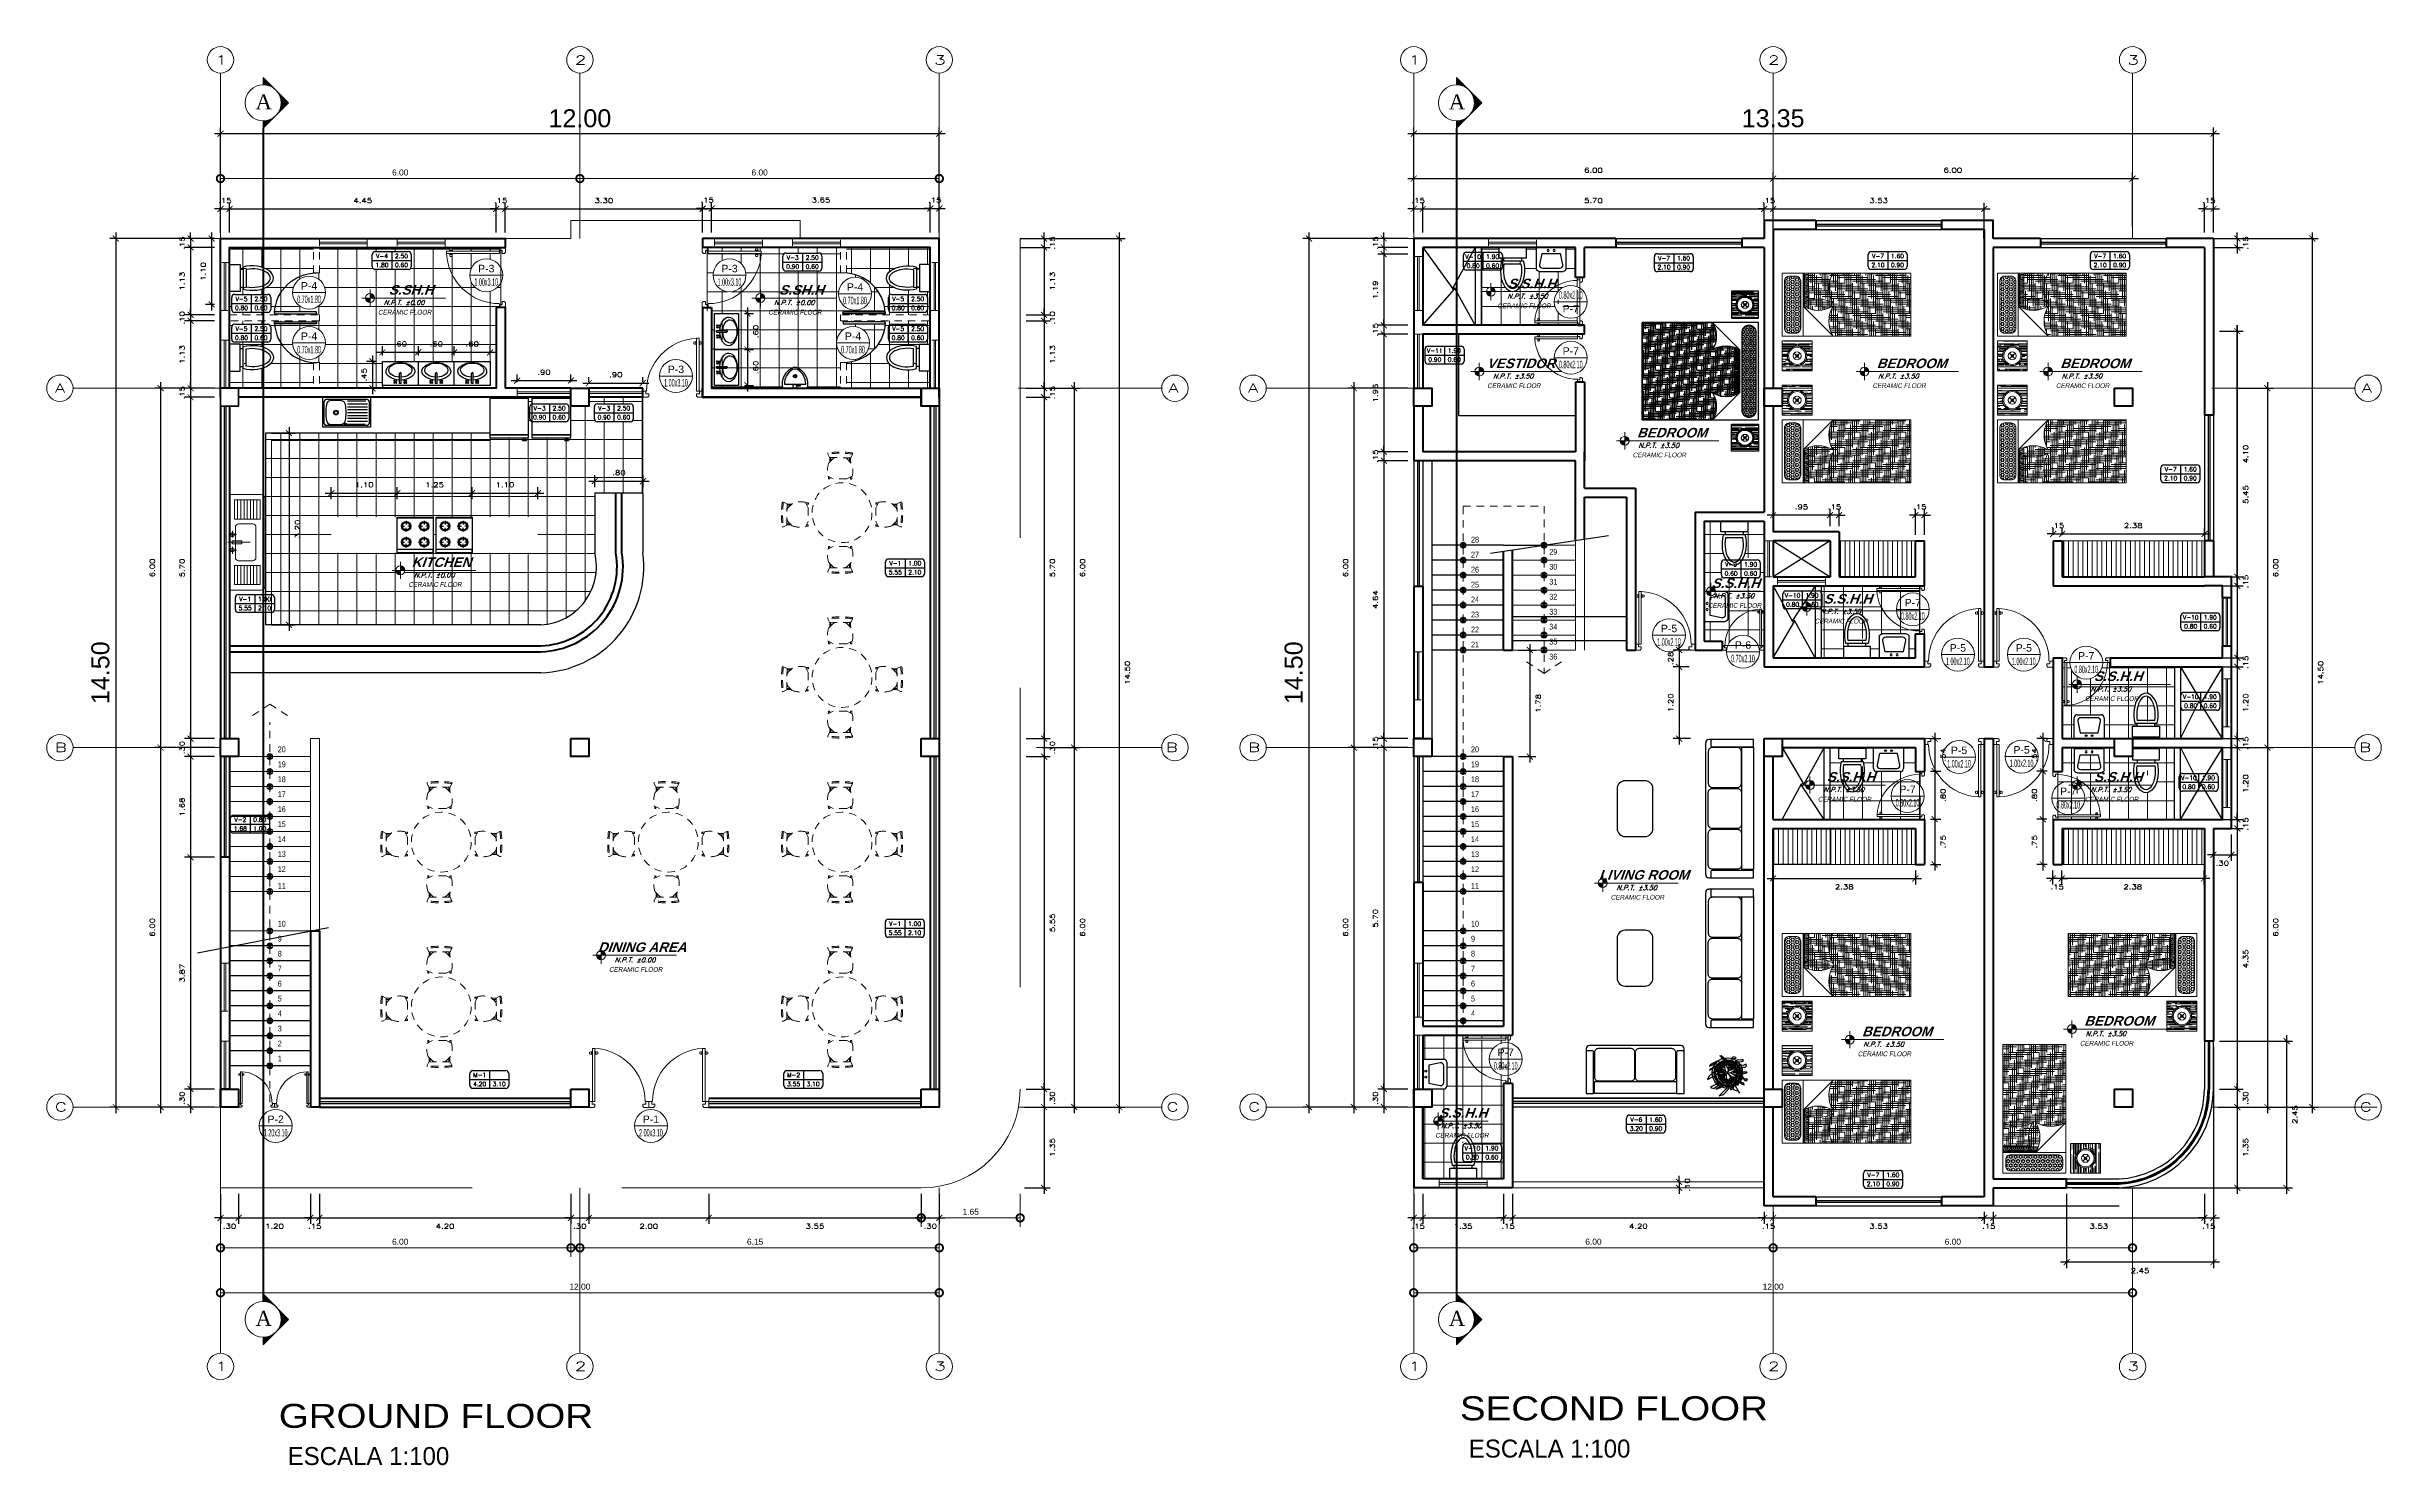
# Model space of a CAD drawing. Header units: millimetres. Extents: x 1313 to 1393.8, y 883.5 to 926.2.
# Drawn here: x 1312.96 to 1351.94, y 902.51 to 926.2 of the extents above; entities that cross this region are included whole.
import ezdxf
from ezdxf.enums import TextEntityAlignment as Align

# ---------------------------------------------------------------- set-up
doc = ezdxf.new("R2010")
doc.units = ezdxf.units.MM
for name, pattern in [('ACAD_ISO02W100', [15, 12, -3]), ('HIDDEN', [0.375, 0.25, -0.125]), ('HIDDEN2', [0.1875, 0.125, -0.0625])]:
    doc.linetypes.add(name, pattern=pattern)
for name, color, linetype in [('10', 8, 'Continuous'), ('CODIGOS', 31, 'Continuous'), ('MOB-S', 4, 'Continuous'), ('MRO', 5, 'Continuous'), ('MUE FIJ', 150, 'Continuous'), ('Muebles', 2, 'Continuous'), ('Muro Bajo', 2, 'Continuous'), ('planta arquitectonica', 7, 'Continuous'), ('T', 9, 'Continuous'), ('TITULOS', 143, 'Continuous')]:
    doc.layers.add(name, color=color, linetype=linetype)
for name, color, linetype, lineweight in [('ambientes', 254, 'Continuous', 25), ('columna', 1, 'Continuous', 35), ('columnas', 40, 'Continuous', 60), ('cotas', 87, 'Continuous', 15), ('COTNIV', 40, 'Continuous', 18), ('DIMENSIONES', 1, 'Continuous', 5), ('ejes', 147, 'Continuous', 5), ('HATCH II', 64, 'Continuous', 5), ('INDICADORES', 101, 'Continuous', 5), ('Layer3', 31, 'Continuous', 5), ('Linea Corte', 24, 'ACAD_ISO02W100', 70), ('lineas delgadas', 252, 'Continuous', 5), ('mobiliario', 7, 'Continuous', 18), ('MUE', 7, 'Continuous', 5), ('Muros confinados', 3, 'Continuous', 60), ('proy', 42, 'HIDDEN2', 5), ('PROYECCIONES 0.1', 1, 'HIDDEN', 0), ('Puertas', 35, 'Continuous', 13), ('REFERENCIA', 12, 'Continuous', 5), ('TEXTO', 7, 'Continuous', 5), ('Texto niveles', 4, 'Continuous', 18), ('TEXTOS', 7, 'Continuous', 20), ('vidrio', 254, 'Continuous', 5), ('VIGA', 5, 'Continuous', 25)]:
    doc.layers.add(name, color=color, linetype=linetype, lineweight=lineweight)
doc.styles.add('ACOT', font='simplex.shx', dxfattribs={"height": 0.08})
doc.styles.add('AMBIENTES', font='arialbd.ttf', dxfattribs={"height": 0.18})
doc.styles.add('AN', font='swisscl.ttf')
doc.styles.add('arial', font='arial.ttf')
doc.styles.add('COTAS', font='comic.ttf', dxfattribs={"oblique": 7.5})
doc.styles.add('R80-50', font='romans.shx', dxfattribs={"width": 1.3, "height": 0.08})
doc.styles.add('ROMANS', font='romans')
doc.styles.add('STYLE1', font='arial.ttf')
doc.styles.add('TEXTOS', font='times.ttf', dxfattribs={"oblique": 20, "height": 0.2})
doc.styles.add('TITULOS', font='sanss___.ttf', dxfattribs={"height": 0.3})
doc.dimstyles.new('horizontal', dxfattribs={"dimtxt": 0.1, "dimasz": 0.25, "dimexe": 0.15, "dimexo": 0.1, "dimgap": 0.05, "dimtad": 1, "dimtih": 1, "dimtoh": 1, "dimzin": 4, "dimdsep": 46, "dimtxsty": 'arial', "dimblk": 'DOTSMALL', "dimcen": 1, "dimclrd": 11, "dimclre": 11, "dimclrt": 20, "dimazin": 1, "dimtfac": 1, "dimtmove": 0, "dimatfit": 3, "dimfxl": 1, "dimlwd": 5, "dimlwe": 5, "dimarcsym": 0})
doc.dimstyles.new('HORIZONTAL 1.1', dxfattribs={"dimtxt": 0.2, "dimasz": 0.1, "dimexe": 0.1, "dimexo": 0.1, "dimgap": 0.1, "dimtad": 2, "dimzin": 4, "dimdsep": 46, "dimtxsty": 'R80-50', "dimblk": 'ARCHTICK', "dimcen": 0.09, "dimdle": 0.1, "dimclrd": 256, "dimclre": 256, "dimclrt": 7, "dimaunit": 1, "dimazin": 0, "dimtfac": 1, "dimtix": 1, "dimtmove": 0, "dimatfit": 3, "dimldrblk": 'ARCHTICK', "dimfxl": 1, "dimtolj": 1, "dimtzin": 0, "dimarcsym": 0})
pattern_1 = [(90, (4236.99777, -2685.57376), (-0.079375, 5e-18), [])]
pattern_2 = [(0, (4242.36577, -2685.57376), (0, 0.3175), []), (90, (4242.36577, -2685.57376), (-0.3175, 2e-17), [])]
pattern_3 = [(0, (4243.26884, -2685.57376), (0, 0.3175), []), (90, (4243.26884, -2685.57376), (-0.3175, 2e-17), [])]

msp = doc.modelspace()

# ---------------------------------------------------------------- texts
at = {"layer": 'ambientes', "style": 'AMBIENTES', "oblique": 20}
for s, p in [('S.SH.H', (1319.045, 922.137)), ('S.SH.H', (1325.56, 922.137)), ('S.S.H.H', (1337.755, 922.243)), ('VESTIDOR', (1337.573, 920.91)), ('BEDROOM', (1344.096, 920.91)), ('BEDROOM', (1347.16, 920.91)), ('BEDROOM', (1340.094, 919.753)), ('KITCHEN', (1319.551, 917.59)), ('S.S.H.H', (1341.158, 917.241)), ('S.S.H.H', (1343.029, 916.98)), ('S.S.H.H', (1347.542, 915.687)), ('S.S.H.H', (1343.083, 914.007)), ('S.S.H.H', (1347.542, 914.007)), ('LIVING ROOM', (1339.624, 912.37)), ('DINING AREA', (1322.901, 911.164)), ('BEDROOM', (1343.85, 909.756)), ('BEDROOM', (1347.56, 909.933)), ('S.S.H.H', (1336.606, 908.397))]:
    msp.add_text(s, height=0.16, dxfattribs=at).set_placement(p, align=Align.MIDDLE_CENTER)
at = {"layer": 'COTNIV', "color": 2, "linetype": 'Continuous', "style": 'ACOT', "oblique": 20}
for s, p in [('N.P.T. %%P0.00', (1318.589, 921.885)), ('N.P.T. %%P0.00', (1325.104, 921.885)), ('N.P.T. %%P3.50', (1337.345, 921.991)), ('N.P.T. %%P3.50', (1337.106, 920.658)), ('N.P.T. %%P3.50', (1343.537, 920.658)), ('N.P.T. %%P3.50', (1346.601, 920.658)), ('N.P.T. %%P3.50', (1339.535, 919.501)), ('N.P.T. %%P0.00', (1319.094, 917.338)), ('N.P.T. %%P3.50', (1340.791, 916.989)), ('N.P.T. %%P3.50', (1342.572, 916.729)), ('N.P.T. %%P3.50', (1347.085, 915.435)), ('N.P.T. %%P3.50', (1342.627, 913.755)), ('N.P.T. %%P3.50', (1347.085, 913.755)), ('N.P.T. %%P3.50', (1339.168, 912.118)), ('N.P.T. %%P0.00', (1322.445, 910.912)), ('N.P.T. %%P3.50', (1347.001, 909.681)), ('N.P.T. %%P3.50', (1343.291, 909.504)), ('N.P.T. %%P3.50', (1336.239, 908.145))]:
    msp.add_text(s, height=0.08, dxfattribs=at).set_placement(p)
at = {"layer": 'ejes', "color": 3, "linetype": 'Continuous', "ltscale": 0.75, "style": 'ROMANS', "width": 1.5}
for s, p in [('1', (1315.778, 925.898)), ('2', (1321.778, 925.898)), ('3', (1327.778, 925.898)), ('1', (1335.699, 925.898)), ('2', (1341.699, 925.898)), ('3', (1347.699, 925.898)), ('A', (1313.097, 920.424)), ('A', (1331.688, 920.424)), ('A', (1333.018, 920.424)), ('A', (1351.609, 920.424)), ('B', (1313.097, 914.424)), ('B', (1331.645, 914.424)), ('B', (1333.018, 914.424)), ('B', (1351.566, 914.424)), ('C', (1313.097, 908.423)), ('C', (1331.656, 908.423)), ('C', (1333.018, 908.423)), ('C', (1351.577, 908.423)), ('1', (1315.778, 904.093)), ('2', (1321.778, 904.093)), ('3', (1327.778, 904.093)), ('1', (1335.699, 904.093)), ('2', (1341.699, 904.093)), ('3', (1347.699, 904.093))]:
    msp.add_text(s, height=0.15, dxfattribs=at).set_placement(p)
at = {"layer": 'TEXTO', "style": 'AN'}
for s, p in [('28', (1336.74, 917.919)), ('27', (1336.74, 917.669)), ('26', (1336.74, 917.419)), ('30', (1338.047, 917.466)), ('29', (1338.047, 917.716)), ('25', (1336.74, 917.169)), ('31', (1338.047, 917.216)), ('24', (1336.74, 916.919)), ('23', (1336.74, 916.669)), ('32', (1338.047, 916.966)), ('33', (1338.047, 916.716)), ('22', (1336.74, 916.419)), ('34', (1338.047, 916.466)), ('21', (1336.74, 916.169)), ('35', (1338.047, 916.216)), ('36', (1338.047, 915.966)), ('20', (1316.819, 914.419)), ('20', (1336.74, 914.419)), ('19', (1316.819, 914.169)), ('18', (1316.819, 913.919)), ('19', (1336.74, 914.169)), ('18', (1336.74, 913.919)), ('17', (1316.819, 913.669)), ('17', (1336.74, 913.669)), ('16', (1316.819, 913.419)), ('15', (1316.819, 913.169)), ('16', (1336.74, 913.419)), ('15', (1336.74, 913.169)), ('14', (1316.819, 912.919)), ('14', (1336.74, 912.919)), ('13', (1316.819, 912.669)), ('12', (1316.819, 912.419)), ('13', (1336.74, 912.669)), ('12', (1336.74, 912.419)), ('11', (1316.819, 912.139)), ('11', (1336.74, 912.139)), ('9', (1316.819, 911.258)), ('10', (1316.819, 911.508)), ('9', (1336.74, 911.258)), ('10', (1336.74, 911.508)), ('8', (1316.819, 911.008)), ('8', (1336.74, 911.008)), ('7', (1316.819, 910.758)), ('6', (1316.819, 910.508)), ('7', (1336.74, 910.758)), ('6', (1336.74, 910.508)), ('4', (1316.819, 910.008)), ('5', (1316.819, 910.258)), ('4', (1336.74, 910.008)), ('5', (1336.74, 910.258)), ('3', (1316.819, 909.758)), ('2', (1316.819, 909.508)), ('1', (1316.819, 909.258))]:
    msp.add_text(s, height=0.096, dxfattribs=at).set_placement(p)
at = {"layer": 'Texto niveles', "color": 4, "oblique": 10, "width": 0.8}
for p in [(1318.94, 921.764), (1325.455, 921.764), (1337.628, 921.87), (1337.458, 920.537), (1343.889, 920.538), (1346.952, 920.538), (1339.886, 919.381), (1319.446, 917.218), (1341.142, 916.868), (1342.924, 916.608), (1347.437, 915.314), (1342.978, 913.634), (1347.437, 913.634), (1339.519, 911.997), (1322.796, 910.791), (1343.643, 909.383), (1347.352, 909.56), (1336.591, 908.024)]:
    msp.add_text('CERAMIC FLOOR', height=0.08, dxfattribs=at).set_placement(p, align=Align.MIDDLE_CENTER)
at = {"layer": 'TEXTOS', "style": 'TEXTOS'}
for p in [(1316.585, 925.276), (1336.506, 925.275), (1316.585, 904.967), (1336.506, 904.967)]:
    msp.add_text('A', height=0.25, dxfattribs=at).set_placement(p, align=Align.MIDDLE_CENTER)
at = {"layer": 'TITULOS', "style": 'TITULOS', "width": 1.15}
for s, p in [('GROUND FLOOR', (1316.836, 903.14)), ('SECOND FLOOR', (1336.555, 903.266))]:
    msp.add_text(s, height=0.4, dxfattribs=at).set_placement(p)
at = {"layer": 'TITULOS', "style": 'COTAS'}
for p in [(1316.984, 902.519), (1336.703, 902.644)]:
    msp.add_text('ESCALA 1:100', height=0.3, dxfattribs=at).set_placement(p)

# ---------------------------------------------------------------- blocks, each defined once
blk = doc.blocks.new('P90-1')
for p, q in [((-0.999, 0.006), (-0.999, 0.096)), ((-0.994, 0.096), (-0.999, 0.096)), ((-0.994, 0.006), (-0.999, 0.006)), ((-0.949, 0.101), (-0.994, 0.101)), ((-0.994, 0.096), (-0.994, 0.101)), ((-0.994, 0.001), (-0.994, 0.006)), ((-0.919, 0.001), (-0.994, 0.001)), ((-0.899, 0.021), (-0.919, 0.001)), ((-0.899, 0.021), (-0.899, 0.055)), ((-0.099, 0.055), (-0.099, 0.021)), ((-0.099, 0.021), (-0.079, 0.001)), ((-0.004, 0.001), (-0.079, 0.001)), ((-0.004, 0.101), (-0.052, 0.101)), ((-0.004, 0.101), (-0.004, 0.096)), ((0.001, 0.096), (-0.004, 0.096)), ((-0.004, 0.006), (-0.004, 0.001)), ((0.001, 0.006), (-0.004, 0.006)), ((0.001, 0.096), (0.001, 0.006))]:
    blk.add_line(p, q)
for points in [[(-0.114, 0.927), (-0.128, 0.927), (-0.148, 0.922), (-0.148, 0.893), (-0.128, 0.888), (-0.114, 0.888)], [(-0.106, 0.932), (-0.11, 0.932), (-0.11, 0.884), (-0.106, 0.884)], [(-0.059, 0.984), (-0.1, 0.984), (-0.1, 0.101), (-0.059, 0.101)], [(-0.054, 0.932), (-0.049, 0.932), (-0.049, 0.884), (-0.054, 0.884)], [(-0.045, 0.927), (-0.031, 0.927), (-0.011, 0.922), (-0.011, 0.893), (-0.031, 0.888), (-0.045, 0.888)]]:
    blk.add_lwpolyline(points, close=True)
for points in [[(-0.949, 0.101), (-0.949, 0.055), (-0.899, 0.055)], [(-0.099, 0.055), (-0.052, 0.055), (-0.052, 0.101)]]:
    blk.add_lwpolyline(points)
blk.add_arc((-0.052, 0.101), 0.885, 93.0961, 180)
blk = doc.blocks.new('LAV54-02')
for p, q in [((-0.25, -0.35), (-0.25, 0)), ((-0.25, 0), (0.25, 0)), ((0.25, 0), (0.25, -0.35)), ((-0.15, -0.1), (-0.188, -0.29)), ((0.15, -0.1), (-0.15, -0.1)), ((-0.139, -0.35), (0.139, -0.35)), ((0.188, -0.29), (0.15, -0.1)), ((0.2, -0.4), (-0.2, -0.4))]:
    blk.add_line(p, q)
for centre in [(-0.05, -0.05), (0.05, -0.05)]:
    blk.add_circle(centre, 0.015)
for centre, start, end in [((-0.2, -0.35), 180, 270), ((-0.139, -0.3), 168.6901, 270), ((0.139, -0.3), 270, 11.3099), ((0.2, -0.35), 270, 0)]:
    blk.add_arc(centre, 0.05, start, end)
blk = doc.blocks.new('INO75-01')
for p, q in [((0, 0.225), (0.18, 0.225)), ((0, -0.225), (0, 0.225)), ((0.18, 0.225), (0.18, -0.225)), ((0.18, -0.225), (0, -0.225))]:
    blk.add_line(p, q)
at = {"linetype": 'HIDDEN2'}
for p, q in [((0.18, 0.15), (0.23, 0.15)), ((0.18, -0.15), (0.23, -0.15))]:
    blk.add_line(p, q, dxfattribs=at)
for points in [[(0.23, 0.185), (0.23, -0.185)], [(0.28, 0.145), (0.28, -0.145)]]:
    blk.add_lwpolyline(points)
for major_axis, ratio, start_param, end_param in [((0.353, 0), 0.578426, -2.010252, 2.010252), ((0.303, 0), 0.508415, -1.907631, 1.907631)]:
    blk.add_ellipse((0.38, 0), major_axis=major_axis, ratio=ratio, start_param=start_param, end_param=end_param)
blk = doc.blocks.new('PTA-D')
blk.add_line((-0.025, 0), (0, 0))
blk.add_lwpolyline([(-0.07, 0), (-0.07, 0.999), (-0.025, 0.999), (-0.025, 0), (-0.07, 0)], close=True)
blk.add_arc((0, 0), 1, 92.5505, 180)
blk = doc.blocks.new('www')
for p, q in [((-2919.982, 3599.041), (-2920.002, 3599.041)), ((-2919.921, 3599.01), (-2919.982, 3599.041)), ((-2919.921, 3599.01), (-2919.982, 3599.041)), ((-2919.982, 3598.626), (-2919.923, 3598.657)), ((-2919.923, 3598.657), (-2919.921, 3599.01)), ((-2919.922, 3598.892), (-2919.911, 3598.941)), ((-2919.911, 3598.721), (-2919.922, 3598.774)), ((-2919.868, 3598.679), (-2919.922, 3598.679)), ((-2919.848, 3598.659), (-2919.922, 3598.659)), ((-2919.843, 3599.008), (-2919.921, 3599.008)), ((-2919.863, 3598.988), (-2919.921, 3598.988)), ((-2919.911, 3598.941), (-2919.832, 3599.018)), ((-2919.833, 3598.644), (-2919.911, 3598.721)), ((-2919.566, 3598.718), (-2919.612, 3598.625)), ((-2919.611, 3599.036), (-2919.566, 3598.944)), ((-2919.565, 3599.028), (-2919.607, 3599.028)), ((-2919.597, 3599.008), (-2919.565, 3599.008)), ((-2919.596, 3598.658), (-2919.566, 3598.658)), ((-2919.566, 3598.944), (-2919.566, 3598.718)), ((-2919.566, 3598.658), (-2919.566, 3598.637)), ((-2919.565, 3599.008), (-2919.565, 3599.028)), ((-2920.002, 3598.626), (-2919.982, 3598.626)), ((-2919.566, 3598.637), (-2919.606, 3598.637))]:
    blk.add_line(p, q)
for centre, radius, start, end in [((-2918.382, 3598.833), 1.633, 172.671, 187.2829), ((-2918.362, 3598.833), 1.633, 172.671, 187.2829), ((-2919.694, 3598.683), 0.363, 76.7096, 112.3439), ((-2919.685, 3599.083), 0.464, 251.4353, 279.1169)]:
    blk.add_arc(centre, radius, start, end)
blk = doc.blocks.new('COCI')
at = {"layer": '10'}
for p, q in [((-2936.366, 496.933), (-2936.366, 496.97)), ((-2936.366, 496.961), (-2936.366, 496.933)), ((-2936.066, 496.933), (-2936.066, 496.97)), ((-2936.066, 496.961), (-2936.066, 496.933)), ((-2936.366, 496.668), (-2936.366, 496.706)), ((-2936.366, 496.697), (-2936.366, 496.668)), ((-2936.066, 496.668), (-2936.066, 496.706)), ((-2936.066, 496.697), (-2936.066, 496.668))]:
    blk.add_line(p, q, dxfattribs=at)
for points in [[(-2936.516, 497.063), (-2936.516, 497.006), (-2935.916, 497.006), (-2935.916, 496.479), (-2936.516, 496.479)], [(-2936.366, 496.97), (-2936.366, 496.909)], [(-2936.366, 496.97), (-2936.366, 496.933)], [(-2936.066, 496.97), (-2936.066, 496.909)], [(-2936.066, 496.97), (-2936.066, 496.933)], [(-2936.455, 496.882), (-2936.394, 496.882)], [(-2936.455, 496.882), (-2936.417, 496.882)], [(-2936.455, 496.617), (-2936.394, 496.617)], [(-2936.455, 496.617), (-2936.417, 496.617)], [(-2936.366, 496.793), (-2936.366, 496.854)], [(-2936.366, 496.793), (-2936.366, 496.83)], [(-2936.366, 496.706), (-2936.366, 496.645)], [(-2936.366, 496.706), (-2936.366, 496.668)], [(-2936.366, 496.529), (-2936.366, 496.59)], [(-2936.366, 496.529), (-2936.366, 496.566)], [(-2936.278, 496.882), (-2936.339, 496.882)], [(-2936.278, 496.617), (-2936.339, 496.617)], [(-2936.278, 496.882), (-2936.315, 496.882)], [(-2936.278, 496.617), (-2936.315, 496.617)], [(-2936.155, 496.882), (-2936.094, 496.882)], [(-2936.155, 496.882), (-2936.117, 496.882)], [(-2936.155, 496.617), (-2936.094, 496.617)], [(-2936.155, 496.617), (-2936.117, 496.617)], [(-2936.066, 496.793), (-2936.066, 496.854)], [(-2936.066, 496.793), (-2936.066, 496.83)], [(-2936.066, 496.706), (-2936.066, 496.645)], [(-2936.066, 496.706), (-2936.066, 496.668)], [(-2936.066, 496.529), (-2936.066, 496.59)], [(-2936.066, 496.529), (-2936.066, 496.566)], [(-2935.978, 496.882), (-2936.039, 496.882)], [(-2935.978, 496.617), (-2936.039, 496.617)], [(-2935.978, 496.882), (-2936.015, 496.882)], [(-2935.978, 496.617), (-2936.015, 496.617)]]:
    blk.add_lwpolyline(points, dxfattribs=at)
blk.add_lwpolyline([(-2936.516, 497.063), (-2935.916, 497.063), (-2935.916, 496.463), (-2936.516, 496.463)], close=True, dxfattribs=at)
for centre, radius in [((-2936.366, 496.882), 0.0796), ((-2936.366, 496.882), 0.0621), ((-2936.066, 496.882), 0.0796), ((-2936.066, 496.882), 0.0621), ((-2936.066, 496.882), 0.0621), ((-2936.066, 496.882), 0.0621), ((-2936.366, 496.617), 0.0796), ((-2936.366, 496.617), 0.0621), ((-2936.366, 496.617), 0.0621), ((-2936.066, 496.617), 0.0796), ((-2936.066, 496.617), 0.0621), ((-2936.066, 496.617), 0.0621), ((-2936.066, 496.617), 0.0621)]:
    blk.add_circle(centre, radius, dxfattribs=at)
blk = doc.blocks.new('LAV01')
at = {"layer": '10'}
for p, q in [((-2936.702, 494.401), (-2936.702, 494.775)), ((-2935.982, 494.805), (-2936.672, 494.805)), ((-2936.315, 494.781), (-2936.005, 494.781)), ((-2936.315, 494.733), (-2935.977, 494.733)), ((-2936.315, 494.684), (-2935.977, 494.684)), ((-2936.315, 494.636), (-2935.977, 494.636)), ((-2935.952, 494.775), (-2935.952, 494.401)), ((-2935.982, 494.371), (-2936.672, 494.371)), ((-2936.315, 494.588), (-2935.977, 494.588)), ((-2936.315, 494.54), (-2935.977, 494.54)), ((-2936.315, 494.492), (-2935.977, 494.492)), ((-2936.315, 494.443), (-2935.977, 494.443)), ((-2936.315, 494.395), (-2936.017, 494.395))]:
    blk.add_line(p, q, dxfattribs=at)
blk.add_lwpolyline([(-2936.727, 494.843), (-2935.927, 494.843), (-2935.927, 494.343), (-2936.727, 494.343)], close=True, dxfattribs=at)
for centre, radius in [((-2936.506, 494.586), 0.038), ((-2936.506, 494.586), 0.0275), ((-2936.347, 494.394), 0.0141)]:
    blk.add_circle(centre, radius, dxfattribs=at)
for centre, radius, start, end in [((-2936.672, 494.775), 0.03, 90, 180), ((-2935.927, 494.588), 0.75, 169.6188, 180), ((-2936.591, 494.71), 0.075, 97.23, 169.6188), ((-2936.506, 494.04), 0.75, 90, 97.23), ((-2936.506, 494.04), 0.75, 82.77, 90), ((-2936.421, 494.71), 0.075, 10.3812, 82.77), ((-2937.085, 494.588), 0.75, 0, 10.3812), ((-2935.982, 494.775), 0.03, 0, 90), ((-2936.672, 494.401), 0.03, 180, 270), ((-2935.927, 494.588), 0.75, 180, 190.3812), ((-2936.591, 494.466), 0.075, 190.3812, 262.77), ((-2936.506, 495.136), 0.75, 262.77, 270), ((-2936.506, 495.136), 0.75, 270, 277.23), ((-2936.421, 494.466), 0.075, 277.23, 349.6188), ((-2937.085, 494.588), 0.75, 349.6188, 0), ((-2935.982, 494.401), 0.03, 270, 0)]:
    blk.add_arc(centre, radius, start, end, dxfattribs=at)
blk = doc.blocks.new('REFRI-P')
for p, q in [((0.02, 0.31), (0.04, 0.325)), ((0.02, -0.31), (0.02, 0.31)), ((0.04, -0.325), (0.04, 0.325)), ((0.04, 0.325), (0.64, 0.325)), ((0.64, 0.325), (0.64, -0.325)), ((0.64, 0.315), (0.65, 0.315)), ((0.65, 0.325), (0.65, -0.325)), ((0.65, 0.325), (0.7, 0.325)), ((0.7, 0.325), (0.7, -0.325)), ((0.02, -0.31), (0.04, -0.325)), ((0.64, -0.325), (0.04, -0.325)), ((0.65, -0.315), (0.64, -0.315)), ((0.7, -0.325), (0.65, -0.325)), ((0.73, -0.225), (0.73, -0.285)), ((0.74, -0.225), (0.74, -0.285))]:
    blk.add_line(p, q)
for centre, radius, start, end in [((0.701, -0.214), 0.0308, 267.9, 339.4801), ((0.701, -0.296), 0.0308, 20.5199, 92.1), ((0.735, -0.225), 0.005, 0, 180), ((0.735, -0.285), 0.005, 180, 0)]:
    blk.add_arc(centre, radius, start, end)
blk = doc.blocks.new('Fregadero')
for p, q in [((-0.513, 0.711), (-0.084, 0.711)), ((-0.513, 0.389), (-0.513, 0.711)), ((-0.46, 0.389), (-0.46, 0.711)), ((-0.406, 0.389), (-0.406, 0.711)), ((-0.352, 0.389), (-0.352, 0.711)), ((-0.299, 0.389), (-0.299, 0.711)), ((-0.245, 0.389), (-0.245, 0.711)), ((-0.191, 0.389), (-0.191, 0.711)), ((-0.137, 0.389), (-0.137, 0.711)), ((-0.084, 0.711), (-0.084, 0.389)), ((-0.084, 0.389), (-0.513, 0.389)), ((-0.445, -0.255), (-0.445, 0.255)), ((-0.154, 0.31), (-0.39, 0.31)), ((0.03, 0), (-0.346, 0)), ((-0.209, -0.025), (-0.209, 0.025)), ((-0.046, 0.025), (-0.209, 0.025)), ((0.016, 0.13), (-0.116, 0.13)), ((-0.099, 0.255), (-0.099, -0.255)), ((-0.05, 0.193), (-0.05, 0.079)), ((-0.046, -0.025), (-0.046, 0.025)), ((-0.513, -0.389), (-0.513, -0.711)), ((-0.084, -0.389), (-0.513, -0.389)), ((-0.46, -0.389), (-0.46, -0.711)), ((-0.406, -0.389), (-0.406, -0.711)), ((-0.154, -0.31), (-0.39, -0.31)), ((-0.352, -0.389), (-0.352, -0.711)), ((-0.299, -0.389), (-0.299, -0.711)), ((-0.245, -0.389), (-0.245, -0.711)), ((-0.046, -0.025), (-0.209, -0.025)), ((-0.191, -0.389), (-0.191, -0.711)), ((-0.137, -0.389), (-0.137, -0.711)), ((0.016, -0.13), (-0.116, -0.13)), ((-0.084, -0.711), (-0.084, -0.389)), ((-0.05, -0.193), (-0.05, -0.079)), ((-0.513, -0.711), (-0.084, -0.711))]:
    blk.add_line(p, q)
blk.add_lwpolyline([(-0.6, 0.723), (-0.6, -0.723, 0.414214), (-0.518, -0.805), (0, -0.805), (0, 0.805), (-0.518, 0.805, 0.414214)], format="xyb", close=True)
for centre in [(-0.05, 0.13), (-0.05, -0.13)]:
    blk.add_circle(centre, 0.0341)
for centre, start, end in [((-0.39, 0.255), 90, 180), ((-0.154, 0.255), 0, 90), ((-0.39, -0.255), 180, 270), ((-0.154, -0.255), 270, 0)]:
    blk.add_arc(centre, 0.0545, start, end)
blk = doc.blocks.new('CAMA_1P')
h = blk.add_hatch()
h.set_pattern_fill('AR-RROOF', color=44, scale=0.0025, angle=90, style=0)
h.set_pattern_definition([(90, (-119.91356, -194.18061), (-0.0635, 0.1397), [0.9525, -0.127, 0.3175, -0.0635]), (90, (-119.94531, -194.09616), (-0.084455, -0.0635), [0.1905, -0.020955, 0.381, -0.047625]), (90, (-119.967537, -194.148862), (-0.042545, 0.3302), [0.508, -0.0889, 0.254, -0.0635])])
edge = h.paths.add_edge_path(flags=16)
edge.add_arc((0.25, -0.25), 0.163, 0, 360)
h.paths.add_polyline_path([(0.5, 0), (0, 0), (0, -0.5), (0.5, -0.5)])
h = blk.add_hatch()
h.set_pattern_fill('STARS', color=256, scale=0.0065, style=0)
h.set_pattern_definition([(0, (-119.913562, -191.346954), (0, 0.03574519), [0.0206375, -0.0206375]), (60, (-119.913562, -191.346954), (-0.0309562426, 0.017872595), [0.0206375, -0.0206375]), (120, (-119.903244, -191.32908), (-0.0309562426, -0.017872595), [0.0206375, -0.0206375])])
edge = h.paths.add_edge_path()
edge.add_line((1.5, -0.31), (0.71, -0.31))
edge.add_arc((0.71, -0.23), 0.08, 180, 270, ccw=False)
edge.add_line((0.63, -0.23), (0.63, -0.12))
edge.add_arc((0.71, -0.12), 0.08, 90, 180, ccw=False)
edge.add_line((0.71, -0.04), (1.5, -0.04))
edge.add_arc((1.5, -0.12), 0.08, 0, 90, ccw=False)
edge.add_line((1.58, -0.12), (1.58, -0.23))
edge.add_arc((1.5, -0.23), 0.08, -90, 0, ccw=False)
h = blk.add_hatch()
h.set_pattern_fill('HOUND', color=37, scale=0.02, style=0)
h.set_pattern_definition([(0, (-119.913562, -191.346954), (0.127, 0.03175), [0.508, -0.254]), (90, (-119.913562, -191.346954), (-0.03175, -0.127), [0.508, -0.254])])
h.paths.add_polyline_path([(1.63, -0.441), (1.037, -0.441, 0.224262), (1.08, -0.85, 0.28), (0.58, -0.85), (0.58, -2.15), (1.63, -2.15)])
for p, q in [((0.58, -0.85), (1.08, -0.35)), ((1.629, -0.441), (1.037, -0.441))]:
    blk.add_line(p, q)
at = {"color": 44}
blk.add_lwpolyline([(0.5, 0), (0, 0), (0, -0.5), (0.5, -0.5)], close=True, dxfattribs=at)
blk.add_lwpolyline([(1.63, -2.15), (0.58, -2.15), (0.58, 0), (1.63, 0)], close=True)
at = {"color": 2}
for points in [[(0.203, -0.203), (0.297, -0.297)], [(0.297, -0.203), (0.203, -0.297)]]:
    blk.add_lwpolyline(points, dxfattribs=at)
for points in [[(0.58, -0.85), (0.58, -2.15), (1.63, -2.15), (1.63, -0.35), (1.08, -0.35, 0.28), (1.08, -0.85, 0.28)], [(1.5, -0.31), (0.71, -0.31, -0.414214), (0.63, -0.23), (0.63, -0.12, -0.414214), (0.71, -0.04), (1.5, -0.04, -0.414214), (1.58, -0.12), (1.58, -0.23, -0.414214)]]:
    blk.add_lwpolyline(points, format="xyb", close=True)
blk.add_lwpolyline([(0.58, -0.85), (0.58, -2.15), (1.63, -2.15)])
for radius in [0.163, 0.143, 0.0665, 0.0214]:
    blk.add_circle((0.25, -0.25), radius, dxfattribs=at)
for centre, radius, start, end in [((1.121, -0.417), 0.0701, 106.9907, 138.5624), ((1.144, -0.417), 0.0701, 106.9907, 200.0902), ((1.164, -0.417), 0.0701, 106.9907, 200.0902), ((1.188, -0.417), 0.0701, 106.9907, 200.0902), ((1.208, -0.417), 0.0701, 106.9907, 200.0902), ((1.232, -0.417), 0.0701, 106.9907, 200.0902), ((1.252, -0.417), 0.0701, 106.9907, 200.0902), ((1.272, -0.417), 0.0701, 106.9907, 200.0902), ((1.292, -0.417), 0.0701, 106.9907, 200.0902), ((1.312, -0.417), 0.0701, 106.9907, 200.0902), ((1.335, -0.417), 0.0701, 106.9907, 200.0902), ((1.355, -0.417), 0.0701, 106.9907, 200.0902), ((1.375, -0.417), 0.0701, 106.9907, 200.0902), ((1.395, -0.417), 0.0701, 106.9907, 200.0902), ((1.415, -0.417), 0.0701, 106.9907, 200.0902), ((1.435, -0.417), 0.0701, 106.9907, 200.0902), ((1.455, -0.417), 0.0701, 106.9907, 200.0902), ((1.475, -0.417), 0.0701, 106.9907, 200.0902), ((1.495, -0.417), 0.0701, 106.9907, 200.0902), ((1.515, -0.417), 0.0701, 106.9907, 200.0902), ((1.535, -0.417), 0.0701, 106.9907, 200.0902), ((1.535, -0.417), 0.0701, 106.9907, 200.0902), ((1.555, -0.417), 0.0701, 106.9907, 200.0902), ((1.575, -0.417), 0.0701, 106.9907, 200.0902), ((1.595, -0.417), 0.0701, 106.9907, 200.0902), ((1.615, -0.417), 0.0701, 106.9907, 200.0902), ((1.635, -0.417), 0.0701, 106.9907, 200.0902), ((1.675, -0.418), 0.0873, 129.1207, 195.4824), ((1.757, -0.419), 0.148, 152.2621, 188.5809), ((2.475, -0.405), 0.847, 176.2425, 182.409), ((1.121, -0.417), 0.0701, 168.8981, 200.0902)]:
    blk.add_arc(centre, radius, start, end)
blk = doc.blocks.new('222')
at = {"layer": 'Muebles'}
for p, q in [((-2908.512, 3601.072), (-2908.512, 3601.013)), ((-2906.258, 3601.126), (-2908.459, 3601.126)), ((-2906.204, 3601.012), (-2906.204, 3601.072))]:
    blk.add_line(p, q, dxfattribs=at)
for points in [[(-2908.512, 3601.013), (-2908.512, 3600.329), (-2908.389, 3600.329), (-2908.389, 3601.013, 0.414214), (-2908.415, 3601.04), (-2908.486, 3601.04, 0.414214)], [(-2908.369, 3600.596), (-2908.369, 3601.015, -0.414214), (-2908.302, 3601.081), (-2907.768, 3601.081, -0.414214), (-2907.702, 3601.015), (-2907.702, 3600.596, -0.414214), (-2907.768, 3600.53), (-2908.302, 3600.53, -0.414214)], [(-2907.688, 3600.596), (-2907.688, 3601.015, -0.414214), (-2907.622, 3601.081), (-2907.088, 3601.081, -0.414214), (-2907.021, 3601.015), (-2907.021, 3600.596, -0.414214), (-2907.088, 3600.53), (-2907.622, 3600.53, -0.414214)], [(-2906.337, 3600.596), (-2906.337, 3601.015, 0.414214), (-2906.403, 3601.081), (-2906.937, 3601.081, 0.414214), (-2907.004, 3601.015), (-2907.004, 3600.596, 0.414214), (-2906.937, 3600.53), (-2906.403, 3600.53, 0.414214)], [(-2906.328, 3601.012), (-2906.328, 3600.328), (-2906.204, 3600.328), (-2906.204, 3601.012, 0.414214), (-2906.231, 3601.039), (-2906.301, 3601.039, 0.414214)]]:
    blk.add_lwpolyline(points, format="xyb", close=True, dxfattribs=at)
blk.add_lwpolyline([(-2908.373, 3600.328), (-2908.373, 3600.524), (-2906.331, 3600.524), (-2906.331, 3600.328)], close=True, dxfattribs=at)
for centre, start, end in [((-2908.459, 3601.072), 90, 180), ((-2906.258, 3601.072), 0, 90)]:
    blk.add_arc(centre, 0.0532, start, end, dxfattribs=at)
blk = doc.blocks.new('MUI')
at = {"layer": 'Muebles'}
for p, q in [((-2907.96, 3593.223), (-2907.96, 3592.891)), ((-2907.162, 3593.356), (-2907.827, 3593.356)), ((-2907.029, 3592.891), (-2907.029, 3593.223)), ((-2907.827, 3592.758), (-2907.162, 3592.758))]:
    blk.add_line(p, q, dxfattribs=at)
for centre, start, end in [((-2907.827, 3593.223), 90, 180), ((-2907.162, 3593.223), 0, 90), ((-2907.827, 3592.891), 180, 270), ((-2907.162, 3592.891), 270, 0)]:
    blk.add_arc(centre, 0.133, start, end, dxfattribs=at)
blk = doc.blocks.new('VANOS')
at = {"color": 2}
for p, q in [((-0.325, -0.1), (-0.325, 0.1)), ((-0.325, 0), (0.325, 0)), ((-0.275, 0.15), (0.275, 0.15)), ((0, 0.15), (0, -0.15)), ((0.325, 0.1), (0.325, -0.1)), ((0.275, -0.15), (-0.275, -0.15))]:
    blk.add_line(p, q, dxfattribs=at)
for centre, start, end in [((-0.275, 0.1), 180, 180), ((-0.275, 0.1), 90, 180), ((0.275, 0.1), 90, 90), ((0.275, 0.1), 0, 90), ((-0.275, -0.1), 180, 270), ((0.275, -0.1), 270, 0)]:
    blk.add_arc(centre, 0.05, start, end, dxfattribs=at)
at = {"color": 3, "style": 'ROMANS'}
for tag, p in [('VANO', (-0.1625, 0.075)), ('ALFEIZAR', (0.1625, 0.075)), ('ANCHO', (-0.1625, -0.075)), ('ALTURA', (0.1625, -0.075))]:
    blk.add_attdef(tag, text='', height=0.0725, dxfattribs=at).set_placement(p, align=Align.MIDDLE)
blk = doc.blocks.new('_ArchTick')
at = {"color": 0, "const_width": 0.15}
blk.add_lwpolyline([(-0.5, -0.5), (0.5, 0.5)], dxfattribs=at)
blk = doc.blocks.new('*D554')
at = {"layer": 'cotas', "lineweight": -2, "transparency": 16777216}
for p, q in [((1315.763, 922.995), (1315.263, 922.995)), ((1315.363, 922.995), (1315.363, 923.095)), ((1315.363, 922.995), (1315.363, 922.845)), ((1315.763, 922.845), (1315.263, 922.845)), ((1315.363, 922.845), (1315.363, 922.745))]:
    blk.add_line(p, q, dxfattribs=at)
at = {"layer": 'Defpoints', "color": 0, "transparency": 16777216}
for p in [(1315.863, 922.995), (1315.363, 922.845), (1315.863, 922.845)]:
    blk.add_point(p, dxfattribs=at)
at = {"layer": 'cotas', "lineweight": -2, "transparency": 16777216, "xscale": 0.1, "yscale": 0.1, "zscale": 0.1}
for p, rotation in [((1315.363, 922.995), 270), ((1315.363, 922.845), 90)]:
    blk.add_blockref('_ArchTick', p, dxfattribs=dict(at, rotation=rotation))
at = {"layer": 'cotas', "color": 7, "transparency": 16777216, "insert": (1315.223, 922.92), "char_height": 0.08, "attachment_point": 5, "rotation": 90, "style": 'R80-50'}
blk.add_mtext('\\A1;.15', dxfattribs=at)
blk = doc.blocks.new('*D370')
at = {"layer": 'cotas', "lineweight": -2, "transparency": 16777216}
for p, q in [((1315.763, 922.845), (1315.263, 922.845)), ((1315.363, 922.945), (1315.363, 921.62)), ((1315.763, 921.72), (1315.263, 921.72))]:
    blk.add_line(p, q, dxfattribs=at)
at = {"layer": 'Defpoints', "color": 0, "transparency": 16777216}
for p in [(1315.863, 922.845), (1315.363, 921.72), (1315.863, 921.72)]:
    blk.add_point(p, dxfattribs=at)
at = {"layer": 'cotas', "lineweight": -2, "transparency": 16777216, "xscale": 0.1, "yscale": 0.1, "zscale": 0.1}
for p, rotation in [((1315.363, 922.845), 90), ((1315.363, 921.72), 270)]:
    blk.add_blockref('_ArchTick', p, dxfattribs=dict(at, rotation=rotation))
at = {"layer": 'cotas', "color": 7, "transparency": 16777216, "insert": (1315.223, 922.283), "char_height": 0.08, "attachment_point": 5, "rotation": 90, "style": 'R80-50'}
blk.add_mtext('\\A1;1.13', dxfattribs=at)
blk = doc.blocks.new('*D555')
at = {"layer": 'cotas', "lineweight": -2, "transparency": 16777216}
for p, q in [((1315.363, 921.72), (1315.363, 921.82)), ((1315.763, 921.72), (1315.263, 921.72)), ((1315.763, 921.62), (1315.263, 921.62)), ((1315.363, 921.72), (1315.363, 921.62)), ((1315.363, 921.62), (1315.363, 921.52))]:
    blk.add_line(p, q, dxfattribs=at)
at = {"layer": 'Defpoints', "color": 0, "transparency": 16777216}
for p in [(1315.363, 921.62), (1315.863, 921.72), (1315.863, 921.62)]:
    blk.add_point(p, dxfattribs=at)
at = {"layer": 'cotas', "lineweight": -2, "transparency": 16777216, "xscale": 0.1, "yscale": 0.1, "zscale": 0.1}
for p, rotation in [((1315.363, 921.72), 270), ((1315.363, 921.62), 90)]:
    blk.add_blockref('_ArchTick', p, dxfattribs=dict(at, rotation=rotation))
at = {"layer": 'cotas', "color": 7, "transparency": 16777216, "insert": (1315.223, 921.67), "char_height": 0.08, "attachment_point": 5, "rotation": 90, "style": 'R80-50'}
blk.add_mtext('\\A1;.10', dxfattribs=at)
blk = doc.blocks.new('*D556')
at = {"layer": 'cotas', "lineweight": -2, "transparency": 16777216}
for p, q in [((1315.763, 921.62), (1315.263, 921.62)), ((1315.363, 921.72), (1315.363, 920.395)), ((1315.763, 920.495), (1315.263, 920.495))]:
    blk.add_line(p, q, dxfattribs=at)
at = {"layer": 'Defpoints', "color": 0, "transparency": 16777216}
for p in [(1315.863, 921.62), (1315.363, 920.495), (1315.863, 920.495)]:
    blk.add_point(p, dxfattribs=at)
at = {"layer": 'cotas', "lineweight": -2, "transparency": 16777216, "xscale": 0.1, "yscale": 0.1, "zscale": 0.1}
for p, rotation in [((1315.363, 921.62), 90), ((1315.363, 920.495), 270)]:
    blk.add_blockref('_ArchTick', p, dxfattribs=dict(at, rotation=rotation))
at = {"layer": 'cotas', "color": 7, "transparency": 16777216, "insert": (1315.223, 921.058), "char_height": 0.08, "attachment_point": 5, "rotation": 90, "style": 'R80-50'}
blk.add_mtext('\\A1;1.13', dxfattribs=at)
blk = doc.blocks.new('*D557')
at = {"layer": 'cotas', "lineweight": -2, "transparency": 16777216}
for p, q in [((1315.763, 920.495), (1315.263, 920.495)), ((1315.763, 920.345), (1315.263, 920.345)), ((1315.363, 920.495), (1315.363, 920.595)), ((1315.363, 920.495), (1315.363, 920.345)), ((1315.363, 920.345), (1315.363, 920.245))]:
    blk.add_line(p, q, dxfattribs=at)
at = {"layer": 'Defpoints', "color": 0, "transparency": 16777216}
for p in [(1315.363, 920.345), (1315.863, 920.495), (1315.863, 920.345)]:
    blk.add_point(p, dxfattribs=at)
at = {"layer": 'cotas', "lineweight": -2, "transparency": 16777216, "xscale": 0.1, "yscale": 0.1, "zscale": 0.1}
for p, rotation in [((1315.363, 920.495), 270), ((1315.363, 920.345), 90)]:
    blk.add_blockref('_ArchTick', p, dxfattribs=dict(at, rotation=rotation))
at = {"layer": 'cotas', "color": 7, "transparency": 16777216, "insert": (1315.223, 920.42), "char_height": 0.08, "attachment_point": 5, "rotation": 90, "style": 'R80-50'}
blk.add_mtext('\\A1;.15', dxfattribs=at)
blk = doc.blocks.new('*D558')
at = {"layer": 'cotas', "lineweight": -2, "transparency": 16777216}
for p, q in [((1315.763, 920.345), (1315.263, 920.345)), ((1315.363, 920.445), (1315.363, 914.545)), ((1315.763, 914.645), (1315.263, 914.645))]:
    blk.add_line(p, q, dxfattribs=at)
at = {"layer": 'Defpoints', "color": 0, "transparency": 16777216}
for p in [(1315.863, 920.345), (1315.363, 914.645), (1315.863, 914.645)]:
    blk.add_point(p, dxfattribs=at)
at = {"layer": 'cotas', "lineweight": -2, "transparency": 16777216, "xscale": 0.1, "yscale": 0.1, "zscale": 0.1}
for p, rotation in [((1315.363, 920.345), 90), ((1315.363, 914.645), 270)]:
    blk.add_blockref('_ArchTick', p, dxfattribs=dict(at, rotation=rotation))
at = {"layer": 'cotas', "color": 7, "transparency": 16777216, "insert": (1315.223, 917.495), "char_height": 0.08, "attachment_point": 5, "rotation": 90, "style": 'R80-50'}
blk.add_mtext('\\A1;5.70', dxfattribs=at)
blk = doc.blocks.new('*D559')
at = {"layer": 'cotas', "lineweight": -2, "transparency": 16777216}
for p, q in [((1315.763, 914.645), (1315.263, 914.645)), ((1315.363, 914.645), (1315.363, 914.745)), ((1315.363, 914.645), (1315.363, 914.345)), ((1315.763, 914.345), (1315.263, 914.345)), ((1315.363, 914.345), (1315.363, 914.245))]:
    blk.add_line(p, q, dxfattribs=at)
at = {"layer": 'Defpoints', "color": 0, "transparency": 16777216}
for p in [(1315.863, 914.645), (1315.363, 914.345), (1315.863, 914.345)]:
    blk.add_point(p, dxfattribs=at)
at = {"layer": 'cotas', "lineweight": -2, "transparency": 16777216, "xscale": 0.1, "yscale": 0.1, "zscale": 0.1}
for p, rotation in [((1315.363, 914.645), 270), ((1315.363, 914.345), 90)]:
    blk.add_blockref('_ArchTick', p, dxfattribs=dict(at, rotation=rotation))
at = {"layer": 'cotas', "color": 7, "transparency": 16777216, "insert": (1315.223, 914.495), "char_height": 0.08, "attachment_point": 5, "rotation": 90, "style": 'R80-50'}
blk.add_mtext('\\A1;.30', dxfattribs=at)
blk = doc.blocks.new('*D560')
at = {"layer": 'cotas', "lineweight": -2, "transparency": 16777216}
for p, q in [((1315.363, 914.445), (1315.363, 912.565)), ((1315.763, 914.345), (1315.263, 914.345)), ((1315.763, 912.665), (1315.263, 912.665))]:
    blk.add_line(p, q, dxfattribs=at)
at = {"layer": 'Defpoints', "color": 0, "transparency": 16777216}
for p in [(1315.863, 914.345), (1315.363, 912.665), (1315.863, 912.665)]:
    blk.add_point(p, dxfattribs=at)
at = {"layer": 'cotas', "lineweight": -2, "transparency": 16777216, "xscale": 0.1, "yscale": 0.1, "zscale": 0.1}
for p, rotation in [((1315.363, 914.345), 90), ((1315.363, 912.665), 270)]:
    blk.add_blockref('_ArchTick', p, dxfattribs=dict(at, rotation=rotation))
at = {"layer": 'cotas', "color": 7, "transparency": 16777216, "insert": (1315.223, 913.505), "char_height": 0.08, "attachment_point": 5, "rotation": 90, "style": 'R80-50'}
blk.add_mtext('\\A1;1.68', dxfattribs=at)
blk = doc.blocks.new('*D561')
at = {"layer": 'cotas', "lineweight": -2, "transparency": 16777216}
for p, q in [((1315.763, 912.665), (1315.263, 912.665)), ((1315.363, 912.765), (1315.363, 908.695)), ((1315.763, 908.795), (1315.263, 908.795))]:
    blk.add_line(p, q, dxfattribs=at)
at = {"layer": 'Defpoints', "color": 0, "transparency": 16777216}
for p in [(1315.863, 912.665), (1315.363, 908.795), (1315.863, 908.795)]:
    blk.add_point(p, dxfattribs=at)
at = {"layer": 'cotas', "lineweight": -2, "transparency": 16777216, "xscale": 0.1, "yscale": 0.1, "zscale": 0.1}
for p, rotation in [((1315.363, 912.665), 90), ((1315.363, 908.795), 270)]:
    blk.add_blockref('_ArchTick', p, dxfattribs=dict(at, rotation=rotation))
at = {"layer": 'cotas', "color": 7, "transparency": 16777216, "insert": (1315.223, 910.73), "char_height": 0.08, "attachment_point": 5, "rotation": 90, "style": 'R80-50'}
blk.add_mtext('\\A1;3.87', dxfattribs=at)
blk = doc.blocks.new('*D371')
at = {"layer": 'cotas', "lineweight": -2, "transparency": 16777216}
for p, q in [((1315.763, 908.795), (1315.263, 908.795)), ((1315.363, 908.795), (1315.363, 908.895)), ((1315.363, 908.795), (1315.363, 908.495)), ((1315.763, 908.495), (1315.263, 908.495)), ((1315.363, 908.495), (1315.363, 908.395))]:
    blk.add_line(p, q, dxfattribs=at)
at = {"layer": 'Defpoints', "color": 0, "transparency": 16777216}
for p in [(1315.863, 908.795), (1315.363, 908.495), (1315.863, 908.495)]:
    blk.add_point(p, dxfattribs=at)
at = {"layer": 'cotas', "lineweight": -2, "transparency": 16777216, "xscale": 0.1, "yscale": 0.1, "zscale": 0.1}
for p, rotation in [((1315.363, 908.795), 270), ((1315.363, 908.495), 90)]:
    blk.add_blockref('_ArchTick', p, dxfattribs=dict(at, rotation=rotation))
at = {"layer": 'cotas', "color": 7, "transparency": 16777216, "insert": (1315.223, 908.645), "char_height": 0.08, "attachment_point": 5, "rotation": 90, "style": 'R80-50'}
blk.add_mtext('\\A1;.30', dxfattribs=at)
blk = doc.blocks.new('*D562')
at = {"layer": 'cotas', "lineweight": -2, "transparency": 16777216}
for p, q in [((1315.863, 923.488), (1315.763, 923.488)), ((1315.863, 923.095), (1315.863, 923.588)), ((1315.863, 923.488), (1316.013, 923.488)), ((1316.013, 923.095), (1316.013, 923.588)), ((1316.013, 923.488), (1316.113, 923.488))]:
    blk.add_line(p, q, dxfattribs=at)
at = {"layer": 'Defpoints', "color": 0, "transparency": 16777216}
for p in [(1316.013, 923.488), (1315.863, 922.995), (1316.013, 922.995)]:
    blk.add_point(p, dxfattribs=at)
at = {"layer": 'cotas', "lineweight": -2, "transparency": 16777216, "xscale": 0.1, "yscale": 0.1, "zscale": 0.1}
blk.add_blockref('_ArchTick', (1315.863, 923.488), dxfattribs=at)
at = {"layer": 'cotas', "lineweight": -2, "transparency": 16777216, "xscale": 0.1, "yscale": 0.1, "zscale": 0.1, "rotation": 180}
blk.add_blockref('_ArchTick', (1316.013, 923.488), dxfattribs=at)
at = {"layer": 'cotas', "color": 7, "transparency": 16777216, "insert": (1315.938, 923.628), "char_height": 0.08, "attachment_point": 5, "style": 'R80-50'}
blk.add_mtext('\\A1;.15', dxfattribs=at)
blk = doc.blocks.new('*D372')
at = {"layer": 'cotas', "lineweight": -2, "transparency": 16777216}
for p, q in [((1315.913, 923.488), (1320.566, 923.488)), ((1316.013, 923.095), (1316.013, 923.588)), ((1320.466, 923.095), (1320.466, 923.588))]:
    blk.add_line(p, q, dxfattribs=at)
at = {"layer": 'Defpoints', "color": 0, "transparency": 16777216}
for p in [(1320.466, 923.488), (1316.013, 922.995), (1320.466, 922.995)]:
    blk.add_point(p, dxfattribs=at)
at = {"layer": 'cotas', "lineweight": -2, "transparency": 16777216, "xscale": 0.1, "yscale": 0.1, "zscale": 0.1, "rotation": 180}
blk.add_blockref('_ArchTick', (1316.013, 923.488), dxfattribs=at)
at = {"layer": 'cotas', "lineweight": -2, "transparency": 16777216, "xscale": 0.1, "yscale": 0.1, "zscale": 0.1}
blk.add_blockref('_ArchTick', (1320.466, 923.488), dxfattribs=at)
at = {"layer": 'cotas', "color": 7, "transparency": 16777216, "insert": (1318.239, 923.628), "char_height": 0.08, "attachment_point": 5, "style": 'R80-50'}
blk.add_mtext('\\A1;4.45', dxfattribs=at)
blk = doc.blocks.new('*D373')
at = {"layer": 'cotas', "lineweight": -2, "transparency": 16777216}
for p, q in [((1320.466, 923.488), (1320.366, 923.488)), ((1320.466, 923.095), (1320.466, 923.588)), ((1320.466, 923.488), (1320.616, 923.488)), ((1320.616, 923.095), (1320.616, 923.588)), ((1320.616, 923.488), (1320.716, 923.488))]:
    blk.add_line(p, q, dxfattribs=at)
at = {"layer": 'Defpoints', "color": 0, "transparency": 16777216}
for p in [(1320.616, 923.488), (1320.466, 922.995), (1320.616, 922.995)]:
    blk.add_point(p, dxfattribs=at)
at = {"layer": 'cotas', "lineweight": -2, "transparency": 16777216, "xscale": 0.1, "yscale": 0.1, "zscale": 0.1}
blk.add_blockref('_ArchTick', (1320.466, 923.488), dxfattribs=at)
at = {"layer": 'cotas', "lineweight": -2, "transparency": 16777216, "xscale": 0.1, "yscale": 0.1, "zscale": 0.1, "rotation": 180}
blk.add_blockref('_ArchTick', (1320.616, 923.488), dxfattribs=at)
at = {"layer": 'cotas', "color": 7, "transparency": 16777216, "insert": (1320.541, 923.628), "char_height": 0.08, "attachment_point": 5, "style": 'R80-50'}
blk.add_mtext('\\A1;.15', dxfattribs=at)
blk = doc.blocks.new('*D563')
at = {"layer": 'cotas', "lineweight": -2, "transparency": 16777216}
for p, q in [((1323.912, 923.495), (1323.812, 923.495)), ((1323.912, 923.095), (1323.912, 923.595)), ((1323.912, 923.495), (1324.062, 923.495)), ((1324.062, 923.095), (1324.062, 923.595)), ((1324.062, 923.495), (1324.162, 923.495))]:
    blk.add_line(p, q, dxfattribs=at)
at = {"layer": 'Defpoints', "color": 0, "transparency": 16777216}
for p in [(1324.062, 923.495), (1323.912, 922.995), (1324.062, 922.995)]:
    blk.add_point(p, dxfattribs=at)
at = {"layer": 'cotas', "lineweight": -2, "transparency": 16777216, "xscale": 0.1, "yscale": 0.1, "zscale": 0.1}
blk.add_blockref('_ArchTick', (1323.912, 923.495), dxfattribs=at)
at = {"layer": 'cotas', "lineweight": -2, "transparency": 16777216, "xscale": 0.1, "yscale": 0.1, "zscale": 0.1, "rotation": 180}
blk.add_blockref('_ArchTick', (1324.062, 923.495), dxfattribs=at)
at = {"layer": 'cotas', "color": 7, "transparency": 16777216, "insert": (1323.987, 923.635), "char_height": 0.08, "attachment_point": 5, "style": 'R80-50'}
blk.add_mtext('\\A1;.15', dxfattribs=at)
blk = doc.blocks.new('*D564')
at = {"layer": 'cotas', "lineweight": -2, "transparency": 16777216}
for p, q in [((1323.962, 923.495), (1327.813, 923.495)), ((1324.062, 923.095), (1324.062, 923.595)), ((1327.713, 923.095), (1327.713, 923.595))]:
    blk.add_line(p, q, dxfattribs=at)
at = {"layer": 'Defpoints', "color": 0, "transparency": 16777216}
for p in [(1327.713, 923.495), (1324.062, 922.995), (1327.713, 922.995)]:
    blk.add_point(p, dxfattribs=at)
at = {"layer": 'cotas', "lineweight": -2, "transparency": 16777216, "xscale": 0.1, "yscale": 0.1, "zscale": 0.1, "rotation": 180}
blk.add_blockref('_ArchTick', (1324.062, 923.495), dxfattribs=at)
at = {"layer": 'cotas', "lineweight": -2, "transparency": 16777216, "xscale": 0.1, "yscale": 0.1, "zscale": 0.1}
blk.add_blockref('_ArchTick', (1327.713, 923.495), dxfattribs=at)
at = {"layer": 'cotas', "color": 7, "transparency": 16777216, "insert": (1325.888, 923.635), "char_height": 0.08, "attachment_point": 5, "style": 'R80-50'}
blk.add_mtext('\\A1;3.65', dxfattribs=at)
blk = doc.blocks.new('*D565')
at = {"layer": 'cotas', "lineweight": -2, "transparency": 16777216}
for p, q in [((1327.713, 923.495), (1327.613, 923.495)), ((1327.713, 923.095), (1327.713, 923.595)), ((1327.713, 923.495), (1327.863, 923.495)), ((1327.863, 923.095), (1327.863, 923.595)), ((1327.863, 923.495), (1327.963, 923.495))]:
    blk.add_line(p, q, dxfattribs=at)
at = {"layer": 'Defpoints', "color": 0, "transparency": 16777216}
for p in [(1327.863, 923.495), (1327.713, 922.995), (1327.863, 922.995)]:
    blk.add_point(p, dxfattribs=at)
at = {"layer": 'cotas', "lineweight": -2, "transparency": 16777216, "xscale": 0.1, "yscale": 0.1, "zscale": 0.1}
blk.add_blockref('_ArchTick', (1327.713, 923.495), dxfattribs=at)
at = {"layer": 'cotas', "lineweight": -2, "transparency": 16777216, "xscale": 0.1, "yscale": 0.1, "zscale": 0.1, "rotation": 180}
blk.add_blockref('_ArchTick', (1327.863, 923.495), dxfattribs=at)
at = {"layer": 'cotas', "color": 7, "transparency": 16777216, "insert": (1327.788, 923.635), "char_height": 0.08, "attachment_point": 5, "style": 'R80-50'}
blk.add_mtext('\\A1;.15', dxfattribs=at)
blk = doc.blocks.new('*D374')
at = {"layer": 'cotas', "lineweight": -2, "transparency": 16777216}
for p, q in [((1320.516, 923.488), (1324.012, 923.488)), ((1320.616, 923.095), (1320.616, 923.588)), ((1323.912, 923.095), (1323.912, 923.588))]:
    blk.add_line(p, q, dxfattribs=at)
at = {"layer": 'Defpoints', "color": 0, "transparency": 16777216}
for p in [(1323.912, 923.488), (1320.616, 922.995), (1323.912, 922.995)]:
    blk.add_point(p, dxfattribs=at)
at = {"layer": 'cotas', "lineweight": -2, "transparency": 16777216, "xscale": 0.1, "yscale": 0.1, "zscale": 0.1, "rotation": 180}
blk.add_blockref('_ArchTick', (1320.616, 923.488), dxfattribs=at)
at = {"layer": 'cotas', "lineweight": -2, "transparency": 16777216, "xscale": 0.1, "yscale": 0.1, "zscale": 0.1}
blk.add_blockref('_ArchTick', (1323.912, 923.488), dxfattribs=at)
at = {"layer": 'cotas', "color": 7, "transparency": 16777216, "insert": (1322.264, 923.628), "char_height": 0.08, "attachment_point": 5, "style": 'R80-50'}
blk.add_mtext('\\A1;3.30', dxfattribs=at)
blk = doc.blocks.new('*D375')
at = {"layer": 'cotas', "lineweight": -2, "transparency": 16777216}
for p, q in [((1329.213, 922.995), (1329.712, 922.995)), ((1329.612, 922.995), (1329.612, 923.095)), ((1329.612, 922.995), (1329.612, 922.845)), ((1329.213, 922.845), (1329.712, 922.845)), ((1329.612, 922.845), (1329.612, 922.745))]:
    blk.add_line(p, q, dxfattribs=at)
at = {"layer": 'Defpoints', "color": 0, "transparency": 16777216}
for p in [(1329.113, 922.995), (1329.113, 922.845), (1329.612, 922.845)]:
    blk.add_point(p, dxfattribs=at)
at = {"layer": 'cotas', "lineweight": -2, "transparency": 16777216, "xscale": 0.1, "yscale": 0.1, "zscale": 0.1}
for p, rotation in [((1329.612, 922.995), 270), ((1329.612, 922.845), 90)]:
    blk.add_blockref('_ArchTick', p, dxfattribs=dict(at, rotation=rotation))
at = {"layer": 'cotas', "color": 7, "transparency": 16777216, "insert": (1329.752, 922.92), "char_height": 0.08, "attachment_point": 5, "rotation": 90, "style": 'R80-50'}
blk.add_mtext('\\A1;.15', dxfattribs=at)
blk = doc.blocks.new('*D566')
at = {"layer": 'cotas', "lineweight": -2, "transparency": 16777216}
for p, q in [((1329.313, 920.495), (1329.712, 920.495)), ((1329.313, 920.345), (1329.712, 920.345)), ((1329.612, 920.495), (1329.612, 920.595)), ((1329.612, 920.495), (1329.612, 920.345)), ((1329.612, 920.345), (1329.612, 920.245))]:
    blk.add_line(p, q, dxfattribs=at)
at = {"layer": 'Defpoints', "color": 0, "transparency": 16777216}
for p in [(1329.213, 920.495), (1329.213, 920.345), (1329.612, 920.345)]:
    blk.add_point(p, dxfattribs=at)
at = {"layer": 'cotas', "lineweight": -2, "transparency": 16777216, "xscale": 0.1, "yscale": 0.1, "zscale": 0.1}
for p, rotation in [((1329.612, 920.495), 270), ((1329.612, 920.345), 90)]:
    blk.add_blockref('_ArchTick', p, dxfattribs=dict(at, rotation=rotation))
at = {"layer": 'cotas', "color": 7, "transparency": 16777216, "insert": (1329.752, 920.42), "char_height": 0.08, "attachment_point": 5, "rotation": 90, "style": 'R80-50'}
blk.add_mtext('\\A1;.15', dxfattribs=at)
blk = doc.blocks.new('*D567')
at = {"layer": 'cotas', "lineweight": -2, "transparency": 16777216}
for p, q in [((1329.313, 920.345), (1329.712, 920.345)), ((1329.612, 920.445), (1329.612, 914.545)), ((1329.313, 914.645), (1329.712, 914.645))]:
    blk.add_line(p, q, dxfattribs=at)
at = {"layer": 'Defpoints', "color": 0, "transparency": 16777216}
for p in [(1329.213, 920.345), (1329.213, 914.645), (1329.612, 914.645)]:
    blk.add_point(p, dxfattribs=at)
at = {"layer": 'cotas', "lineweight": -2, "transparency": 16777216, "xscale": 0.1, "yscale": 0.1, "zscale": 0.1}
for p, rotation in [((1329.612, 920.345), 90), ((1329.612, 914.645), 270)]:
    blk.add_blockref('_ArchTick', p, dxfattribs=dict(at, rotation=rotation))
at = {"layer": 'cotas', "color": 7, "transparency": 16777216, "insert": (1329.752, 917.495), "char_height": 0.08, "attachment_point": 5, "rotation": 90, "style": 'R80-50'}
blk.add_mtext('\\A1;5.70', dxfattribs=at)
blk = doc.blocks.new('*D376')
at = {"layer": 'cotas', "lineweight": -2, "transparency": 16777216}
for p, q in [((1329.313, 914.645), (1329.712, 914.645)), ((1329.612, 914.645), (1329.612, 914.745)), ((1329.612, 914.645), (1329.612, 914.345)), ((1329.313, 914.345), (1329.712, 914.345)), ((1329.612, 914.345), (1329.612, 914.245))]:
    blk.add_line(p, q, dxfattribs=at)
at = {"layer": 'Defpoints', "color": 0, "transparency": 16777216}
for p in [(1329.213, 914.645), (1329.213, 914.345), (1329.612, 914.345)]:
    blk.add_point(p, dxfattribs=at)
at = {"layer": 'cotas', "lineweight": -2, "transparency": 16777216, "xscale": 0.1, "yscale": 0.1, "zscale": 0.1}
for p, rotation in [((1329.612, 914.645), 270), ((1329.612, 914.345), 90)]:
    blk.add_blockref('_ArchTick', p, dxfattribs=dict(at, rotation=rotation))
at = {"layer": 'cotas', "color": 7, "transparency": 16777216, "insert": (1329.752, 914.495), "char_height": 0.08, "attachment_point": 5, "rotation": 90, "style": 'R80-50'}
blk.add_mtext('\\A1;.30', dxfattribs=at)
blk = doc.blocks.new('*D568')
at = {"layer": 'cotas', "lineweight": -2, "transparency": 16777216}
for p, q in [((1329.612, 914.445), (1329.612, 908.695)), ((1329.313, 914.345), (1329.712, 914.345)), ((1329.313, 908.795), (1329.712, 908.795))]:
    blk.add_line(p, q, dxfattribs=at)
at = {"layer": 'Defpoints', "color": 0, "transparency": 16777216}
for p in [(1329.213, 914.345), (1329.213, 908.795), (1329.612, 908.795)]:
    blk.add_point(p, dxfattribs=at)
at = {"layer": 'cotas', "lineweight": -2, "transparency": 16777216, "xscale": 0.1, "yscale": 0.1, "zscale": 0.1}
for p, rotation in [((1329.612, 914.345), 90), ((1329.612, 908.795), 270)]:
    blk.add_blockref('_ArchTick', p, dxfattribs=dict(at, rotation=rotation))
at = {"layer": 'cotas', "color": 7, "transparency": 16777216, "insert": (1329.752, 911.57), "char_height": 0.08, "attachment_point": 5, "rotation": 90, "style": 'R80-50'}
blk.add_mtext('\\A1;5.55', dxfattribs=at)
blk = doc.blocks.new('*D569')
at = {"layer": 'cotas', "lineweight": -2, "transparency": 16777216}
for p, q in [((1329.313, 908.795), (1329.712, 908.795)), ((1329.612, 908.795), (1329.612, 908.895)), ((1329.612, 908.795), (1329.612, 908.495)), ((1329.285, 908.495), (1329.712, 908.495)), ((1329.612, 908.495), (1329.612, 908.395))]:
    blk.add_line(p, q, dxfattribs=at)
at = {"layer": 'Defpoints', "color": 0, "transparency": 16777216}
for p in [(1329.213, 908.795), (1329.185, 908.495), (1329.612, 908.495)]:
    blk.add_point(p, dxfattribs=at)
at = {"layer": 'cotas', "lineweight": -2, "transparency": 16777216, "xscale": 0.1, "yscale": 0.1, "zscale": 0.1}
for p, rotation in [((1329.612, 908.795), 270), ((1329.612, 908.495), 90)]:
    blk.add_blockref('_ArchTick', p, dxfattribs=dict(at, rotation=rotation))
at = {"layer": 'cotas', "color": 7, "transparency": 16777216, "insert": (1329.752, 908.645), "char_height": 0.08, "attachment_point": 5, "rotation": 90, "style": 'R80-50'}
blk.add_mtext('\\A1;.30', dxfattribs=at)
blk = doc.blocks.new('*D377')
at = {"layer": 'cotas', "lineweight": -2, "transparency": 16777216}
for p, q in [((1329.612, 908.595), (1329.612, 907.045)), ((1329.285, 908.495), (1329.712, 908.495)), ((1329.288, 907.145), (1329.712, 907.145))]:
    blk.add_line(p, q, dxfattribs=at)
at = {"layer": 'Defpoints', "color": 0, "transparency": 16777216}
for p in [(1329.185, 908.495), (1329.188, 907.145), (1329.612, 907.145)]:
    blk.add_point(p, dxfattribs=at)
at = {"layer": 'cotas', "lineweight": -2, "transparency": 16777216, "xscale": 0.1, "yscale": 0.1, "zscale": 0.1}
for p, rotation in [((1329.612, 908.495), 90), ((1329.612, 907.145), 270)]:
    blk.add_blockref('_ArchTick', p, dxfattribs=dict(at, rotation=rotation))
at = {"layer": 'cotas', "color": 7, "transparency": 16777216, "insert": (1329.752, 907.82), "char_height": 0.08, "attachment_point": 5, "rotation": 90, "style": 'R80-50'}
blk.add_mtext('\\A1;1.35', dxfattribs=at)
blk = doc.blocks.new('*D378')
at = {"layer": 'cotas', "lineweight": -2, "transparency": 16777216}
for p, q in [((1315.863, 907.045), (1315.863, 906.545)), ((1316.166, 907.045), (1316.166, 906.545)), ((1315.863, 906.645), (1315.763, 906.645)), ((1315.863, 906.645), (1316.166, 906.645)), ((1316.166, 906.645), (1316.266, 906.645))]:
    blk.add_line(p, q, dxfattribs=at)
at = {"layer": 'Defpoints', "color": 0, "transparency": 16777216}
for p in [(1315.863, 907.145), (1316.166, 907.145), (1316.166, 906.645)]:
    blk.add_point(p, dxfattribs=at)
at = {"layer": 'cotas', "lineweight": -2, "transparency": 16777216, "xscale": 0.1, "yscale": 0.1, "zscale": 0.1}
blk.add_blockref('_ArchTick', (1315.863, 906.645), dxfattribs=at)
at = {"layer": 'cotas', "lineweight": -2, "transparency": 16777216, "xscale": 0.1, "yscale": 0.1, "zscale": 0.1, "rotation": 180}
blk.add_blockref('_ArchTick', (1316.166, 906.645), dxfattribs=at)
at = {"layer": 'cotas', "color": 7, "transparency": 16777216, "insert": (1316.014, 906.505), "char_height": 0.08, "attachment_point": 5, "style": 'R80-50'}
blk.add_mtext('\\A1;.30', dxfattribs=at)
blk = doc.blocks.new('*D379')
at = {"layer": 'cotas', "lineweight": -2, "transparency": 16777216}
for p, q in [((1316.166, 907.045), (1316.166, 906.545)), ((1317.363, 907.045), (1317.363, 906.545)), ((1316.066, 906.645), (1317.463, 906.645))]:
    blk.add_line(p, q, dxfattribs=at)
at = {"layer": 'Defpoints', "color": 0, "transparency": 16777216}
for p in [(1316.166, 907.145), (1317.363, 907.145), (1317.363, 906.645)]:
    blk.add_point(p, dxfattribs=at)
at = {"layer": 'cotas', "lineweight": -2, "transparency": 16777216, "xscale": 0.1, "yscale": 0.1, "zscale": 0.1, "rotation": 180}
blk.add_blockref('_ArchTick', (1316.166, 906.645), dxfattribs=at)
at = {"layer": 'cotas', "lineweight": -2, "transparency": 16777216, "xscale": 0.1, "yscale": 0.1, "zscale": 0.1}
blk.add_blockref('_ArchTick', (1317.363, 906.645), dxfattribs=at)
at = {"layer": 'cotas', "color": 7, "transparency": 16777216, "insert": (1316.764, 906.505), "char_height": 0.08, "attachment_point": 5, "style": 'R80-50'}
blk.add_mtext('\\A1;1.20', dxfattribs=at)
blk = doc.blocks.new('*D380')
at = {"layer": 'cotas', "lineweight": -2, "transparency": 16777216}
for p, q in [((1317.363, 907.045), (1317.363, 906.545)), ((1317.513, 907.045), (1317.513, 906.545)), ((1317.363, 906.645), (1317.263, 906.645)), ((1317.363, 906.645), (1317.513, 906.645)), ((1317.513, 906.645), (1317.613, 906.645))]:
    blk.add_line(p, q, dxfattribs=at)
at = {"layer": 'Defpoints', "color": 0, "transparency": 16777216}
for p in [(1317.363, 907.145), (1317.513, 907.145), (1317.513, 906.645)]:
    blk.add_point(p, dxfattribs=at)
at = {"layer": 'cotas', "lineweight": -2, "transparency": 16777216, "xscale": 0.1, "yscale": 0.1, "zscale": 0.1}
blk.add_blockref('_ArchTick', (1317.363, 906.645), dxfattribs=at)
at = {"layer": 'cotas', "lineweight": -2, "transparency": 16777216, "xscale": 0.1, "yscale": 0.1, "zscale": 0.1, "rotation": 180}
blk.add_blockref('_ArchTick', (1317.513, 906.645), dxfattribs=at)
at = {"layer": 'cotas', "color": 7, "transparency": 16777216, "insert": (1317.438, 906.505), "char_height": 0.08, "attachment_point": 5, "style": 'R80-50'}
blk.add_mtext('\\A1;.15', dxfattribs=at)
blk = doc.blocks.new('*D381')
at = {"layer": 'cotas', "lineweight": -2, "transparency": 16777216}
for p, q in [((1317.513, 907.045), (1317.513, 906.545)), ((1321.713, 907.045), (1321.713, 906.545)), ((1317.413, 906.645), (1321.813, 906.645))]:
    blk.add_line(p, q, dxfattribs=at)
at = {"layer": 'Defpoints', "color": 0, "transparency": 16777216}
for p in [(1317.513, 907.145), (1321.713, 907.145), (1321.713, 906.645)]:
    blk.add_point(p, dxfattribs=at)
at = {"layer": 'cotas', "lineweight": -2, "transparency": 16777216, "xscale": 0.1, "yscale": 0.1, "zscale": 0.1, "rotation": 180}
blk.add_blockref('_ArchTick', (1317.513, 906.645), dxfattribs=at)
at = {"layer": 'cotas', "lineweight": -2, "transparency": 16777216, "xscale": 0.1, "yscale": 0.1, "zscale": 0.1}
blk.add_blockref('_ArchTick', (1321.713, 906.645), dxfattribs=at)
at = {"layer": 'cotas', "color": 7, "transparency": 16777216, "insert": (1319.613, 906.505), "char_height": 0.08, "attachment_point": 5, "style": 'R80-50'}
blk.add_mtext('\\A1;4.20', dxfattribs=at)
blk = doc.blocks.new('*D382')
at = {"layer": 'cotas', "lineweight": -2, "transparency": 16777216}
for p, q in [((1321.713, 907.045), (1321.713, 906.545)), ((1322.013, 907.045), (1322.013, 906.545)), ((1321.713, 906.645), (1321.613, 906.645)), ((1321.713, 906.645), (1322.013, 906.645)), ((1322.013, 906.645), (1322.113, 906.645))]:
    blk.add_line(p, q, dxfattribs=at)
at = {"layer": 'Defpoints', "color": 0, "transparency": 16777216}
for p in [(1321.713, 907.145), (1322.013, 907.145), (1322.013, 906.645)]:
    blk.add_point(p, dxfattribs=at)
at = {"layer": 'cotas', "lineweight": -2, "transparency": 16777216, "xscale": 0.1, "yscale": 0.1, "zscale": 0.1}
blk.add_blockref('_ArchTick', (1321.713, 906.645), dxfattribs=at)
at = {"layer": 'cotas', "lineweight": -2, "transparency": 16777216, "xscale": 0.1, "yscale": 0.1, "zscale": 0.1, "rotation": 180}
blk.add_blockref('_ArchTick', (1322.013, 906.645), dxfattribs=at)
at = {"layer": 'cotas', "color": 7, "transparency": 16777216, "insert": (1321.863, 906.505), "char_height": 0.08, "attachment_point": 5, "style": 'R80-50'}
blk.add_mtext('\\A1;.30', dxfattribs=at)
blk = doc.blocks.new('*D383')
at = {"layer": 'cotas', "lineweight": -2, "transparency": 16777216}
for p, q in [((1322.013, 907.045), (1322.013, 906.545)), ((1324.013, 907.045), (1324.013, 906.545)), ((1321.913, 906.645), (1324.113, 906.645))]:
    blk.add_line(p, q, dxfattribs=at)
at = {"layer": 'Defpoints', "color": 0, "transparency": 16777216}
for p in [(1322.013, 907.145), (1324.013, 907.145), (1324.013, 906.645)]:
    blk.add_point(p, dxfattribs=at)
at = {"layer": 'cotas', "lineweight": -2, "transparency": 16777216, "xscale": 0.1, "yscale": 0.1, "zscale": 0.1, "rotation": 180}
blk.add_blockref('_ArchTick', (1322.013, 906.645), dxfattribs=at)
at = {"layer": 'cotas', "lineweight": -2, "transparency": 16777216, "xscale": 0.1, "yscale": 0.1, "zscale": 0.1}
blk.add_blockref('_ArchTick', (1324.013, 906.645), dxfattribs=at)
at = {"layer": 'cotas', "color": 7, "transparency": 16777216, "insert": (1323.013, 906.505), "char_height": 0.08, "attachment_point": 5, "style": 'R80-50'}
blk.add_mtext('\\A1;2.00', dxfattribs=at)
blk = doc.blocks.new('*D384')
at = {"layer": 'cotas', "lineweight": -2, "transparency": 16777216}
for p, q in [((1324.013, 907.045), (1324.013, 906.545)), ((1327.563, 907.045), (1327.563, 906.545)), ((1323.913, 906.645), (1327.663, 906.645))]:
    blk.add_line(p, q, dxfattribs=at)
at = {"layer": 'Defpoints', "color": 0, "transparency": 16777216}
for p in [(1324.013, 907.145), (1327.563, 907.145), (1327.563, 906.645)]:
    blk.add_point(p, dxfattribs=at)
at = {"layer": 'cotas', "lineweight": -2, "transparency": 16777216, "xscale": 0.1, "yscale": 0.1, "zscale": 0.1, "rotation": 180}
blk.add_blockref('_ArchTick', (1324.013, 906.645), dxfattribs=at)
at = {"layer": 'cotas', "lineweight": -2, "transparency": 16777216, "xscale": 0.1, "yscale": 0.1, "zscale": 0.1}
blk.add_blockref('_ArchTick', (1327.563, 906.645), dxfattribs=at)
at = {"layer": 'cotas', "color": 7, "transparency": 16777216, "insert": (1325.788, 906.505), "char_height": 0.08, "attachment_point": 5, "style": 'R80-50'}
blk.add_mtext('\\A1;3.55', dxfattribs=at)
blk = doc.blocks.new('*D385')
at = {"layer": 'cotas', "lineweight": -2, "transparency": 16777216}
for p, q in [((1327.563, 907.045), (1327.563, 906.545)), ((1327.863, 907.045), (1327.863, 906.545)), ((1327.563, 906.645), (1327.463, 906.645)), ((1327.563, 906.645), (1327.863, 906.645)), ((1327.863, 906.645), (1327.963, 906.645))]:
    blk.add_line(p, q, dxfattribs=at)
at = {"layer": 'Defpoints', "color": 0, "transparency": 16777216}
for p in [(1327.563, 907.145), (1327.863, 907.145), (1327.863, 906.645)]:
    blk.add_point(p, dxfattribs=at)
at = {"layer": 'cotas', "lineweight": -2, "transparency": 16777216, "xscale": 0.1, "yscale": 0.1, "zscale": 0.1}
blk.add_blockref('_ArchTick', (1327.563, 906.645), dxfattribs=at)
at = {"layer": 'cotas', "lineweight": -2, "transparency": 16777216, "xscale": 0.1, "yscale": 0.1, "zscale": 0.1, "rotation": 180}
blk.add_blockref('_ArchTick', (1327.863, 906.645), dxfattribs=at)
at = {"layer": 'cotas', "color": 7, "transparency": 16777216, "insert": (1327.713, 906.505), "char_height": 0.08, "attachment_point": 5, "style": 'R80-50'}
blk.add_mtext('\\A1;.30', dxfattribs=at)
blk = doc.blocks.new('*D386')
at = {"layer": 'cotas', "lineweight": -2, "transparency": 16777216}
for p, q in [((1329.213, 922.845), (1329.712, 922.845)), ((1329.612, 922.945), (1329.612, 921.62)), ((1329.313, 921.72), (1329.712, 921.72))]:
    blk.add_line(p, q, dxfattribs=at)
at = {"layer": 'Defpoints', "color": 0, "transparency": 16777216}
for p in [(1329.113, 922.845), (1329.213, 921.72), (1329.612, 921.72)]:
    blk.add_point(p, dxfattribs=at)
at = {"layer": 'cotas', "lineweight": -2, "transparency": 16777216, "xscale": 0.1, "yscale": 0.1, "zscale": 0.1}
for p, rotation in [((1329.612, 922.845), 90), ((1329.612, 921.72), 270)]:
    blk.add_blockref('_ArchTick', p, dxfattribs=dict(at, rotation=rotation))
at = {"layer": 'cotas', "color": 7, "transparency": 16777216, "insert": (1329.752, 922.283), "char_height": 0.08, "attachment_point": 5, "rotation": 90, "style": 'R80-50'}
blk.add_mtext('\\A1;1.13', dxfattribs=at)
blk = doc.blocks.new('*D570')
at = {"layer": 'cotas', "lineweight": -2, "transparency": 16777216}
for p, q in [((1329.612, 921.72), (1329.612, 921.82)), ((1329.313, 921.72), (1329.712, 921.72)), ((1329.313, 921.62), (1329.712, 921.62)), ((1329.612, 921.72), (1329.612, 921.62)), ((1329.612, 921.62), (1329.612, 921.52))]:
    blk.add_line(p, q, dxfattribs=at)
at = {"layer": 'Defpoints', "color": 0, "transparency": 16777216}
for p in [(1329.213, 921.72), (1329.213, 921.62), (1329.612, 921.62)]:
    blk.add_point(p, dxfattribs=at)
at = {"layer": 'cotas', "lineweight": -2, "transparency": 16777216, "xscale": 0.1, "yscale": 0.1, "zscale": 0.1}
for p, rotation in [((1329.612, 921.72), 270), ((1329.612, 921.62), 90)]:
    blk.add_blockref('_ArchTick', p, dxfattribs=dict(at, rotation=rotation))
at = {"layer": 'cotas', "color": 7, "transparency": 16777216, "insert": (1329.752, 921.67), "char_height": 0.08, "attachment_point": 5, "rotation": 90, "style": 'R80-50'}
blk.add_mtext('\\A1;.10', dxfattribs=at)
blk = doc.blocks.new('*D571')
at = {"layer": 'cotas', "lineweight": -2, "transparency": 16777216}
for p, q in [((1329.313, 921.62), (1329.712, 921.62)), ((1329.612, 921.72), (1329.612, 920.395)), ((1329.313, 920.495), (1329.712, 920.495))]:
    blk.add_line(p, q, dxfattribs=at)
at = {"layer": 'Defpoints', "color": 0, "transparency": 16777216}
for p in [(1329.213, 921.62), (1329.213, 920.495), (1329.612, 920.495)]:
    blk.add_point(p, dxfattribs=at)
at = {"layer": 'cotas', "lineweight": -2, "transparency": 16777216, "xscale": 0.1, "yscale": 0.1, "zscale": 0.1}
for p, rotation in [((1329.612, 921.62), 90), ((1329.612, 920.495), 270)]:
    blk.add_blockref('_ArchTick', p, dxfattribs=dict(at, rotation=rotation))
at = {"layer": 'cotas', "color": 7, "transparency": 16777216, "insert": (1329.752, 921.058), "char_height": 0.08, "attachment_point": 5, "rotation": 90, "style": 'R80-50'}
blk.add_mtext('\\A1;1.13', dxfattribs=at)
blk = doc.blocks.new('*D572')
at = {"layer": 'cotas', "lineweight": -2, "transparency": 16777216}
for p, q in [((1315.763, 920.495), (1314.764, 920.495)), ((1314.864, 920.595), (1314.864, 914.395)), ((1315.763, 914.495), (1314.764, 914.495))]:
    blk.add_line(p, q, dxfattribs=at)
at = {"layer": 'Defpoints', "color": 0, "transparency": 16777216}
for p in [(1315.863, 920.495), (1314.864, 914.495), (1315.863, 914.495)]:
    blk.add_point(p, dxfattribs=at)
at = {"layer": 'cotas', "lineweight": -2, "transparency": 16777216, "xscale": 0.1, "yscale": 0.1, "zscale": 0.1}
for p, rotation in [((1314.864, 920.495), 90), ((1314.864, 914.495), 270)]:
    blk.add_blockref('_ArchTick', p, dxfattribs=dict(at, rotation=rotation))
at = {"layer": 'cotas', "color": 7, "transparency": 16777216, "insert": (1314.724, 917.495), "char_height": 0.08, "attachment_point": 5, "rotation": 90, "style": 'R80-50'}
blk.add_mtext('\\A1;6.00', dxfattribs=at)
blk = doc.blocks.new('*D573')
at = {"layer": 'cotas', "lineweight": -2, "transparency": 16777216}
for p, q in [((1315.763, 914.495), (1314.764, 914.495)), ((1314.864, 914.595), (1314.864, 908.395)), ((1315.763, 908.495), (1314.764, 908.495))]:
    blk.add_line(p, q, dxfattribs=at)
at = {"layer": 'Defpoints', "color": 0, "transparency": 16777216}
for p in [(1315.863, 914.495), (1314.864, 908.495), (1315.863, 908.495)]:
    blk.add_point(p, dxfattribs=at)
at = {"layer": 'cotas', "lineweight": -2, "transparency": 16777216, "xscale": 0.1, "yscale": 0.1, "zscale": 0.1}
for p, rotation in [((1314.864, 914.495), 90), ((1314.864, 908.495), 270)]:
    blk.add_blockref('_ArchTick', p, dxfattribs=dict(at, rotation=rotation))
at = {"layer": 'cotas', "color": 7, "transparency": 16777216, "insert": (1314.724, 911.495), "char_height": 0.08, "attachment_point": 5, "rotation": 90, "style": 'R80-50'}
blk.add_mtext('\\A1;6.00', dxfattribs=at)
blk = doc.blocks.new('*D399')
at = {"layer": 'cotas', "lineweight": -2, "transparency": 16777216}
for p, q in [((1315.763, 922.995), (1314.014, 922.995)), ((1314.114, 923.095), (1314.114, 908.395)), ((1315.763, 908.495), (1314.014, 908.495))]:
    blk.add_line(p, q, dxfattribs=at)
at = {"layer": 'Defpoints', "color": 0, "transparency": 16777216}
for p in [(1315.863, 922.995), (1314.114, 908.495), (1315.863, 908.495)]:
    blk.add_point(p, dxfattribs=at)
at = {"layer": 'cotas', "lineweight": -2, "transparency": 16777216, "xscale": 0.1, "yscale": 0.1, "zscale": 0.1}
for p, rotation in [((1314.114, 922.995), 90), ((1314.114, 908.495), 270)]:
    blk.add_blockref('_ArchTick', p, dxfattribs=dict(at, rotation=rotation))
at = {"layer": 'cotas', "color": 7, "transparency": 16777216, "insert": (1313.859, 915.745), "char_height": 0.3, "attachment_point": 5, "rotation": 90, "style": 'TITULOS'}
blk.add_mtext('\\A1;14.50', dxfattribs=at)
blk = doc.blocks.new('_DotSmall')
at = {"color": 0, "linetype": 'ByBlock', "const_width": 0.5}
blk.add_lwpolyline([(-0.0625, 0, 1), (0.0625, 0, 1)], format="xyb", close=True, dxfattribs=at)
blk = doc.blocks.new('*D574')
at = {"layer": 'cotas', "color": 11, "lineweight": 5, "transparency": 16777216}
for p, q in [((1315.863, 907.045), (1315.863, 905.995)), ((1321.863, 907.045), (1321.863, 905.995)), ((1315.863, 906.145), (1321.863, 906.145))]:
    blk.add_line(p, q, dxfattribs=at)
at = {"layer": 'Defpoints', "color": 0, "transparency": 16777216}
for p in [(1315.863, 907.145), (1321.863, 907.145), (1321.863, 906.145)]:
    blk.add_point(p, dxfattribs=at)
at = {"layer": 'cotas', "color": 11, "lineweight": 5, "transparency": 16777216, "xscale": 0.25, "yscale": 0.25, "zscale": 0.25, "rotation": 180}
blk.add_blockref('_DotSmall', (1315.863, 906.145), dxfattribs=at)
at = {"layer": 'cotas', "color": 11, "lineweight": 5, "transparency": 16777216, "xscale": 0.25, "yscale": 0.25, "zscale": 0.25}
blk.add_blockref('_DotSmall', (1321.863, 906.145), dxfattribs=at)
at = {"layer": 'cotas', "color": 20, "transparency": 16777216, "insert": (1318.863, 906.246), "char_height": 0.1, "attachment_point": 5, "style": 'arial'}
blk.add_mtext('6.00', dxfattribs=at)
blk = doc.blocks.new('*D575')
at = {"layer": 'cotas', "color": 11, "lineweight": 5, "transparency": 16777216}
for p, q in [((1321.713, 907.045), (1321.713, 905.995)), ((1327.863, 906.945), (1327.863, 905.995)), ((1321.713, 906.145), (1327.863, 906.145))]:
    blk.add_line(p, q, dxfattribs=at)
at = {"layer": 'Defpoints', "color": 0, "transparency": 16777216}
for p in [(1321.713, 907.145), (1327.863, 907.045), (1327.863, 906.145)]:
    blk.add_point(p, dxfattribs=at)
at = {"layer": 'cotas', "color": 11, "lineweight": 5, "transparency": 16777216, "xscale": 0.25, "yscale": 0.25, "zscale": 0.25, "rotation": 180}
blk.add_blockref('_DotSmall', (1321.713, 906.145), dxfattribs=at)
at = {"layer": 'cotas', "color": 11, "lineweight": 5, "transparency": 16777216, "xscale": 0.25, "yscale": 0.25, "zscale": 0.25}
blk.add_blockref('_DotSmall', (1327.863, 906.145), dxfattribs=at)
at = {"layer": 'cotas', "color": 20, "transparency": 16777216, "insert": (1324.788, 906.246), "char_height": 0.1, "attachment_point": 5, "style": 'arial'}
blk.add_mtext('6.15', dxfattribs=at)
blk = doc.blocks.new('*D400')
at = {"layer": 'cotas', "color": 11, "lineweight": 5, "transparency": 16777216}
for p, q in [((1315.863, 907.045), (1315.863, 905.245)), ((1327.863, 907.045), (1327.863, 905.245)), ((1315.863, 905.395), (1327.863, 905.395))]:
    blk.add_line(p, q, dxfattribs=at)
at = {"layer": 'Defpoints', "color": 0, "transparency": 16777216}
for p in [(1315.863, 907.145), (1327.863, 907.145), (1327.863, 905.395)]:
    blk.add_point(p, dxfattribs=at)
at = {"layer": 'cotas', "color": 11, "lineweight": 5, "transparency": 16777216, "xscale": 0.25, "yscale": 0.25, "zscale": 0.25, "rotation": 180}
blk.add_blockref('_DotSmall', (1315.863, 905.395), dxfattribs=at)
at = {"layer": 'cotas', "color": 11, "lineweight": 5, "transparency": 16777216, "xscale": 0.25, "yscale": 0.25, "zscale": 0.25}
blk.add_blockref('_DotSmall', (1327.863, 905.395), dxfattribs=at)
at = {"layer": 'cotas', "color": 20, "transparency": 16777216, "insert": (1321.863, 905.496), "char_height": 0.1, "attachment_point": 5, "style": 'arial'}
blk.add_mtext('12.00', dxfattribs=at)
blk = doc.blocks.new('*D401')
at = {"layer": 'cotas', "lineweight": -2, "transparency": 16777216}
for p, q in [((1329.585, 920.495), (1330.214, 920.495)), ((1330.114, 920.595), (1330.114, 914.395)), ((1329.585, 914.495), (1330.214, 914.495))]:
    blk.add_line(p, q, dxfattribs=at)
at = {"layer": 'Defpoints', "color": 0, "transparency": 16777216}
for p in [(1329.485, 920.495), (1329.485, 914.495), (1330.114, 914.495)]:
    blk.add_point(p, dxfattribs=at)
at = {"layer": 'cotas', "lineweight": -2, "transparency": 16777216, "xscale": 0.1, "yscale": 0.1, "zscale": 0.1}
for p, rotation in [((1330.114, 920.495), 90), ((1330.114, 914.495), 270)]:
    blk.add_blockref('_ArchTick', p, dxfattribs=dict(at, rotation=rotation))
at = {"layer": 'cotas', "color": 7, "transparency": 16777216, "insert": (1330.254, 917.495), "char_height": 0.08, "attachment_point": 5, "rotation": 90, "style": 'R80-50'}
blk.add_mtext('\\A1;6.00', dxfattribs=at)
blk = doc.blocks.new('*D402')
at = {"layer": 'cotas', "lineweight": -2, "transparency": 16777216}
for p, q in [((1329.585, 914.495), (1330.214, 914.495)), ((1330.114, 914.595), (1330.114, 908.395)), ((1329.585, 908.495), (1330.214, 908.495))]:
    blk.add_line(p, q, dxfattribs=at)
at = {"layer": 'Defpoints', "color": 0, "transparency": 16777216}
for p in [(1329.485, 914.495), (1329.485, 908.495), (1330.114, 908.495)]:
    blk.add_point(p, dxfattribs=at)
at = {"layer": 'cotas', "lineweight": -2, "transparency": 16777216, "xscale": 0.1, "yscale": 0.1, "zscale": 0.1}
for p, rotation in [((1330.114, 914.495), 90), ((1330.114, 908.495), 270)]:
    blk.add_blockref('_ArchTick', p, dxfattribs=dict(at, rotation=rotation))
at = {"layer": 'cotas', "color": 7, "transparency": 16777216, "insert": (1330.254, 911.495), "char_height": 0.08, "attachment_point": 5, "rotation": 90, "style": 'R80-50'}
blk.add_mtext('\\A1;6.00', dxfattribs=at)
blk = doc.blocks.new('*D403')
at = {"layer": 'cotas', "lineweight": -2, "transparency": 16777216}
for p, q in [((1329.585, 922.995), (1330.964, 922.995)), ((1330.864, 923.095), (1330.864, 908.395)), ((1329.585, 908.495), (1330.964, 908.495))]:
    blk.add_line(p, q, dxfattribs=at)
at = {"layer": 'Defpoints', "color": 0, "transparency": 16777216}
for p in [(1329.485, 922.995), (1329.485, 908.495), (1330.864, 908.495)]:
    blk.add_point(p, dxfattribs=at)
at = {"layer": 'cotas', "lineweight": -2, "transparency": 16777216, "xscale": 0.1, "yscale": 0.1, "zscale": 0.1}
for p, rotation in [((1330.864, 922.995), 90), ((1330.864, 908.495), 270)]:
    blk.add_blockref('_ArchTick', p, dxfattribs=dict(at, rotation=rotation))
at = {"layer": 'cotas', "color": 7, "transparency": 16777216, "insert": (1331.004, 915.745), "char_height": 0.08, "attachment_point": 5, "rotation": 90, "style": 'R80-50'}
blk.add_mtext('\\A1;14.50', dxfattribs=at)
blk = doc.blocks.new('*D576')
at = {"layer": 'cotas', "color": 11, "lineweight": 5, "transparency": 16777216}
for p, q in [((1315.863, 923.095), (1315.863, 924.145)), ((1321.863, 923.095), (1321.863, 924.145)), ((1315.863, 923.995), (1321.863, 923.995))]:
    blk.add_line(p, q, dxfattribs=at)
at = {"layer": 'Defpoints', "color": 0, "transparency": 16777216}
for p in [(1321.863, 923.995), (1315.863, 922.995), (1321.863, 922.995)]:
    blk.add_point(p, dxfattribs=at)
at = {"layer": 'cotas', "color": 11, "lineweight": 5, "transparency": 16777216, "xscale": 0.25, "yscale": 0.25, "zscale": 0.25, "rotation": 180}
blk.add_blockref('_DotSmall', (1315.863, 923.995), dxfattribs=at)
at = {"layer": 'cotas', "color": 11, "lineweight": 5, "transparency": 16777216, "xscale": 0.25, "yscale": 0.25, "zscale": 0.25}
blk.add_blockref('_DotSmall', (1321.863, 923.995), dxfattribs=at)
at = {"layer": 'cotas', "color": 20, "transparency": 16777216, "insert": (1318.863, 924.096), "char_height": 0.1, "attachment_point": 5, "style": 'arial'}
blk.add_mtext('6.00', dxfattribs=at)
blk = doc.blocks.new('*D404')
at = {"layer": 'cotas', "color": 11, "lineweight": 5, "transparency": 16777216}
for p, q in [((1321.863, 923.095), (1321.863, 924.145)), ((1327.863, 923.195), (1327.863, 924.145)), ((1321.863, 923.995), (1327.863, 923.995))]:
    blk.add_line(p, q, dxfattribs=at)
at = {"layer": 'Defpoints', "color": 0, "transparency": 16777216}
for p in [(1327.863, 923.995), (1321.863, 922.995), (1327.863, 923.095)]:
    blk.add_point(p, dxfattribs=at)
at = {"layer": 'cotas', "color": 11, "lineweight": 5, "transparency": 16777216, "xscale": 0.25, "yscale": 0.25, "zscale": 0.25, "rotation": 180}
blk.add_blockref('_DotSmall', (1321.863, 923.995), dxfattribs=at)
at = {"layer": 'cotas', "color": 11, "lineweight": 5, "transparency": 16777216, "xscale": 0.25, "yscale": 0.25, "zscale": 0.25}
blk.add_blockref('_DotSmall', (1327.863, 923.995), dxfattribs=at)
at = {"layer": 'cotas', "color": 20, "transparency": 16777216, "insert": (1324.863, 924.096), "char_height": 0.1, "attachment_point": 5, "style": 'arial'}
blk.add_mtext('6.00', dxfattribs=at)
blk = doc.blocks.new('*D405')
at = {"layer": 'cotas', "lineweight": -2, "transparency": 16777216}
for p, q in [((1315.763, 924.745), (1327.963, 924.745)), ((1315.863, 923.095), (1315.863, 924.845)), ((1327.863, 923.095), (1327.863, 924.845))]:
    blk.add_line(p, q, dxfattribs=at)
at = {"layer": 'Defpoints', "color": 0, "transparency": 16777216}
for p in [(1327.863, 924.745), (1315.863, 922.995), (1327.863, 922.995)]:
    blk.add_point(p, dxfattribs=at)
at = {"layer": 'cotas', "lineweight": -2, "transparency": 16777216, "xscale": 0.1, "yscale": 0.1, "zscale": 0.1, "rotation": 180}
blk.add_blockref('_ArchTick', (1315.863, 924.745), dxfattribs=at)
at = {"layer": 'cotas', "lineweight": -2, "transparency": 16777216, "xscale": 0.1, "yscale": 0.1, "zscale": 0.1}
blk.add_blockref('_ArchTick', (1327.863, 924.745), dxfattribs=at)
at = {"layer": 'cotas', "color": 7, "transparency": 16777216, "insert": (1321.863, 925), "char_height": 0.3, "attachment_point": 5, "style": 'TITULOS'}
blk.add_mtext('\\A1;12.00', dxfattribs=at)
blk = doc.blocks.new('*D406')
at = {"layer": 'cotas', "color": 11, "lineweight": 5, "transparency": 16777216}
for p, q in [((1327.563, 907.045), (1327.563, 906.495)), ((1329.213, 907.045), (1329.213, 906.495)), ((1327.563, 906.645), (1329.213, 906.645))]:
    blk.add_line(p, q, dxfattribs=at)
at = {"layer": 'Defpoints', "color": 0, "transparency": 16777216}
for p in [(1327.563, 907.145), (1329.213, 907.145), (1329.213, 906.645)]:
    blk.add_point(p, dxfattribs=at)
at = {"layer": 'cotas', "color": 11, "lineweight": 5, "transparency": 16777216, "xscale": 0.25, "yscale": 0.25, "zscale": 0.25, "rotation": 180}
blk.add_blockref('_DotSmall', (1327.563, 906.645), dxfattribs=at)
at = {"layer": 'cotas', "color": 11, "lineweight": 5, "transparency": 16777216, "xscale": 0.25, "yscale": 0.25, "zscale": 0.25}
blk.add_blockref('_DotSmall', (1329.213, 906.645), dxfattribs=at)
at = {"layer": 'cotas', "color": 20, "transparency": 16777216, "insert": (1328.388, 906.746), "char_height": 0.1, "attachment_point": 5, "style": 'arial'}
blk.add_mtext('1.65', dxfattribs=at)
blk = doc.blocks.new('*D407')
at = {"layer": 'cotas', "lineweight": -2, "transparency": 16777216}
for p, q in [((1335.684, 922.995), (1335.184, 922.995)), ((1335.284, 922.995), (1335.284, 923.095)), ((1335.284, 922.995), (1335.284, 922.845)), ((1335.684, 922.845), (1335.184, 922.845)), ((1335.284, 922.845), (1335.284, 922.745))]:
    blk.add_line(p, q, dxfattribs=at)
at = {"layer": 'Defpoints', "color": 0, "transparency": 16777216}
for p in [(1335.784, 922.995), (1335.284, 922.845), (1335.784, 922.845)]:
    blk.add_point(p, dxfattribs=at)
at = {"layer": 'cotas', "lineweight": -2, "transparency": 16777216, "xscale": 0.1, "yscale": 0.1, "zscale": 0.1}
for p, rotation in [((1335.284, 922.995), 270), ((1335.284, 922.845), 90)]:
    blk.add_blockref('_ArchTick', p, dxfattribs=dict(at, rotation=rotation))
at = {"layer": 'cotas', "color": 7, "transparency": 16777216, "insert": (1335.144, 922.92), "char_height": 0.08, "attachment_point": 5, "rotation": 90, "style": 'R80-50'}
blk.add_mtext('\\A1;.15', dxfattribs=at)
blk = doc.blocks.new('*D408')
at = {"layer": 'cotas', "lineweight": -2, "transparency": 16777216}
for p, q in [((1335.684, 922.733), (1335.184, 922.733)), ((1335.284, 922.833), (1335.284, 921.445)), ((1335.684, 921.545), (1335.184, 921.545))]:
    blk.add_line(p, q, dxfattribs=at)
at = {"layer": 'Defpoints', "color": 0, "transparency": 16777216}
for p in [(1335.784, 922.733), (1335.284, 921.545), (1335.784, 921.545)]:
    blk.add_point(p, dxfattribs=at)
at = {"layer": 'cotas', "lineweight": -2, "transparency": 16777216, "xscale": 0.1, "yscale": 0.1, "zscale": 0.1}
for p, rotation in [((1335.284, 922.733), 90), ((1335.284, 921.545), 270)]:
    blk.add_blockref('_ArchTick', p, dxfattribs=dict(at, rotation=rotation))
at = {"layer": 'cotas', "color": 7, "transparency": 16777216, "insert": (1335.144, 922.139), "char_height": 0.08, "attachment_point": 5, "rotation": 90, "style": 'R80-50'}
blk.add_mtext('\\A1;1.19', dxfattribs=at)
blk = doc.blocks.new('*D409')
at = {"layer": 'cotas', "lineweight": -2, "transparency": 16777216}
for p, q in [((1335.684, 914.645), (1335.184, 914.645)), ((1335.684, 914.495), (1335.184, 914.495)), ((1335.284, 914.645), (1335.284, 914.745)), ((1335.284, 914.645), (1335.284, 914.495)), ((1335.284, 914.495), (1335.284, 914.395))]:
    blk.add_line(p, q, dxfattribs=at)
at = {"layer": 'Defpoints', "color": 0, "transparency": 16777216}
for p in [(1335.284, 914.495), (1335.784, 914.645), (1335.784, 914.495)]:
    blk.add_point(p, dxfattribs=at)
at = {"layer": 'cotas', "lineweight": -2, "transparency": 16777216, "xscale": 0.1, "yscale": 0.1, "zscale": 0.1}
for p, rotation in [((1335.284, 914.645), 270), ((1335.284, 914.495), 90)]:
    blk.add_blockref('_ArchTick', p, dxfattribs=dict(at, rotation=rotation))
at = {"layer": 'cotas', "color": 7, "transparency": 16777216, "insert": (1335.144, 914.57), "char_height": 0.08, "attachment_point": 5, "rotation": 90, "style": 'R80-50'}
blk.add_mtext('\\A1;.15', dxfattribs=at)
blk = doc.blocks.new('*D410')
at = {"layer": 'cotas', "lineweight": -2, "transparency": 16777216}
for p, q in [((1335.684, 914.495), (1335.184, 914.495)), ((1335.284, 914.595), (1335.284, 908.695)), ((1335.684, 908.795), (1335.184, 908.795))]:
    blk.add_line(p, q, dxfattribs=at)
at = {"layer": 'Defpoints', "color": 0, "transparency": 16777216}
for p in [(1335.784, 914.495), (1335.284, 908.795), (1335.784, 908.795)]:
    blk.add_point(p, dxfattribs=at)
at = {"layer": 'cotas', "lineweight": -2, "transparency": 16777216, "xscale": 0.1, "yscale": 0.1, "zscale": 0.1}
for p, rotation in [((1335.284, 914.495), 90), ((1335.284, 908.795), 270)]:
    blk.add_blockref('_ArchTick', p, dxfattribs=dict(at, rotation=rotation))
at = {"layer": 'cotas', "color": 7, "transparency": 16777216, "insert": (1335.144, 911.645), "char_height": 0.08, "attachment_point": 5, "rotation": 90, "style": 'R80-50'}
blk.add_mtext('\\A1;5.70', dxfattribs=at)
blk = doc.blocks.new('*D411')
at = {"layer": 'cotas', "lineweight": -2, "transparency": 16777216}
for p, q in [((1335.684, 908.795), (1335.184, 908.795)), ((1335.284, 908.795), (1335.284, 908.895)), ((1335.284, 908.795), (1335.284, 908.495)), ((1335.684, 908.495), (1335.184, 908.495)), ((1335.284, 908.495), (1335.284, 908.395))]:
    blk.add_line(p, q, dxfattribs=at)
at = {"layer": 'Defpoints', "color": 0, "transparency": 16777216}
for p in [(1335.784, 908.795), (1335.284, 908.495), (1335.784, 908.495)]:
    blk.add_point(p, dxfattribs=at)
at = {"layer": 'cotas', "lineweight": -2, "transparency": 16777216, "xscale": 0.1, "yscale": 0.1, "zscale": 0.1}
for p, rotation in [((1335.284, 908.795), 270), ((1335.284, 908.495), 90)]:
    blk.add_blockref('_ArchTick', p, dxfattribs=dict(at, rotation=rotation))
at = {"layer": 'cotas', "color": 7, "transparency": 16777216, "insert": (1335.144, 908.645), "char_height": 0.08, "attachment_point": 5, "rotation": 90, "style": 'R80-50'}
blk.add_mtext('\\A1;.30', dxfattribs=at)
blk = doc.blocks.new('*D577')
at = {"layer": 'cotas', "lineweight": -2, "transparency": 16777216}
for p, q in [((1335.784, 923.488), (1335.684, 923.488)), ((1335.784, 923.095), (1335.784, 923.588)), ((1335.784, 923.488), (1335.934, 923.488)), ((1335.934, 923.095), (1335.934, 923.588)), ((1335.934, 923.488), (1336.034, 923.488))]:
    blk.add_line(p, q, dxfattribs=at)
at = {"layer": 'Defpoints', "color": 0, "transparency": 16777216}
for p in [(1335.934, 923.488), (1335.784, 922.995), (1335.934, 922.995)]:
    blk.add_point(p, dxfattribs=at)
at = {"layer": 'cotas', "lineweight": -2, "transparency": 16777216, "xscale": 0.1, "yscale": 0.1, "zscale": 0.1}
blk.add_blockref('_ArchTick', (1335.784, 923.488), dxfattribs=at)
at = {"layer": 'cotas', "lineweight": -2, "transparency": 16777216, "xscale": 0.1, "yscale": 0.1, "zscale": 0.1, "rotation": 180}
blk.add_blockref('_ArchTick', (1335.934, 923.488), dxfattribs=at)
at = {"layer": 'cotas', "color": 7, "transparency": 16777216, "insert": (1335.859, 923.628), "char_height": 0.08, "attachment_point": 5, "style": 'R80-50'}
blk.add_mtext('\\A1;.15', dxfattribs=at)
blk = doc.blocks.new('*D412')
at = {"layer": 'cotas', "lineweight": -2, "transparency": 16777216}
for p, q in [((1335.834, 923.488), (1341.734, 923.488)), ((1335.934, 923.095), (1335.934, 923.588)), ((1341.634, 923.095), (1341.634, 923.588))]:
    blk.add_line(p, q, dxfattribs=at)
at = {"layer": 'Defpoints', "color": 0, "transparency": 16777216}
for p in [(1341.634, 923.488), (1335.934, 922.995), (1341.634, 922.995)]:
    blk.add_point(p, dxfattribs=at)
at = {"layer": 'cotas', "lineweight": -2, "transparency": 16777216, "xscale": 0.1, "yscale": 0.1, "zscale": 0.1, "rotation": 180}
blk.add_blockref('_ArchTick', (1335.934, 923.488), dxfattribs=at)
at = {"layer": 'cotas', "lineweight": -2, "transparency": 16777216, "xscale": 0.1, "yscale": 0.1, "zscale": 0.1}
blk.add_blockref('_ArchTick', (1341.634, 923.488), dxfattribs=at)
at = {"layer": 'cotas', "color": 7, "transparency": 16777216, "insert": (1338.784, 923.628), "char_height": 0.08, "attachment_point": 5, "style": 'R80-50'}
blk.add_mtext('\\A1;5.70', dxfattribs=at)
blk = doc.blocks.new('*D413')
at = {"layer": 'cotas', "lineweight": -2, "transparency": 16777216}
for p, q in [((1349.134, 922.995), (1349.633, 922.995)), ((1349.533, 922.995), (1349.533, 923.095)), ((1349.533, 922.995), (1349.533, 922.845)), ((1349.134, 922.845), (1349.633, 922.845)), ((1349.533, 922.845), (1349.533, 922.745))]:
    blk.add_line(p, q, dxfattribs=at)
at = {"layer": 'Defpoints', "color": 0, "transparency": 16777216}
for p in [(1349.034, 922.995), (1349.034, 922.845), (1349.533, 922.845)]:
    blk.add_point(p, dxfattribs=at)
at = {"layer": 'cotas', "lineweight": -2, "transparency": 16777216, "xscale": 0.1, "yscale": 0.1, "zscale": 0.1}
for p, rotation in [((1349.533, 922.995), 270), ((1349.533, 922.845), 90)]:
    blk.add_blockref('_ArchTick', p, dxfattribs=dict(at, rotation=rotation))
at = {"layer": 'cotas', "color": 7, "transparency": 16777216, "insert": (1349.673, 922.92), "char_height": 0.08, "attachment_point": 5, "rotation": 90, "style": 'R80-50'}
blk.add_mtext('\\A1;.15', dxfattribs=at)
blk = doc.blocks.new('*D414')
at = {"layer": 'cotas', "lineweight": -2, "transparency": 16777216}
for p, q in [((1349.234, 908.795), (1349.633, 908.795)), ((1349.533, 908.795), (1349.533, 908.895)), ((1349.533, 908.795), (1349.533, 908.495)), ((1349.206, 908.495), (1349.633, 908.495)), ((1349.533, 908.495), (1349.533, 908.395))]:
    blk.add_line(p, q, dxfattribs=at)
at = {"layer": 'Defpoints', "color": 0, "transparency": 16777216}
for p in [(1349.134, 908.795), (1349.106, 908.495), (1349.533, 908.495)]:
    blk.add_point(p, dxfattribs=at)
at = {"layer": 'cotas', "lineweight": -2, "transparency": 16777216, "xscale": 0.1, "yscale": 0.1, "zscale": 0.1}
for p, rotation in [((1349.533, 908.795), 270), ((1349.533, 908.495), 90)]:
    blk.add_blockref('_ArchTick', p, dxfattribs=dict(at, rotation=rotation))
at = {"layer": 'cotas', "color": 7, "transparency": 16777216, "insert": (1349.673, 908.645), "char_height": 0.08, "attachment_point": 5, "rotation": 90, "style": 'R80-50'}
blk.add_mtext('\\A1;.30', dxfattribs=at)
blk = doc.blocks.new('*D415')
at = {"layer": 'cotas', "lineweight": -2, "transparency": 16777216}
for p, q in [((1349.533, 908.595), (1349.533, 907.045)), ((1349.206, 908.495), (1349.633, 908.495)), ((1349.208, 907.145), (1349.633, 907.145))]:
    blk.add_line(p, q, dxfattribs=at)
at = {"layer": 'Defpoints', "color": 0, "transparency": 16777216}
for p in [(1349.106, 908.495), (1349.108, 907.145), (1349.533, 907.145)]:
    blk.add_point(p, dxfattribs=at)
at = {"layer": 'cotas', "lineweight": -2, "transparency": 16777216, "xscale": 0.1, "yscale": 0.1, "zscale": 0.1}
for p, rotation in [((1349.533, 908.495), 90), ((1349.533, 907.145), 270)]:
    blk.add_blockref('_ArchTick', p, dxfattribs=dict(at, rotation=rotation))
at = {"layer": 'cotas', "color": 7, "transparency": 16777216, "insert": (1349.673, 907.82), "char_height": 0.08, "attachment_point": 5, "rotation": 90, "style": 'R80-50'}
blk.add_mtext('\\A1;1.35', dxfattribs=at)
blk = doc.blocks.new('*D416')
at = {"layer": 'cotas', "lineweight": -2, "transparency": 16777216}
for p, q in [((1335.784, 907.045), (1335.784, 906.545)), ((1335.934, 907.045), (1335.934, 906.545)), ((1335.784, 906.645), (1335.684, 906.645)), ((1335.784, 906.645), (1335.934, 906.645)), ((1335.934, 906.645), (1336.034, 906.645))]:
    blk.add_line(p, q, dxfattribs=at)
at = {"layer": 'Defpoints', "color": 0, "transparency": 16777216}
for p in [(1335.784, 907.145), (1335.934, 907.145), (1335.934, 906.645)]:
    blk.add_point(p, dxfattribs=at)
at = {"layer": 'cotas', "lineweight": -2, "transparency": 16777216, "xscale": 0.1, "yscale": 0.1, "zscale": 0.1}
blk.add_blockref('_ArchTick', (1335.784, 906.645), dxfattribs=at)
at = {"layer": 'cotas', "lineweight": -2, "transparency": 16777216, "xscale": 0.1, "yscale": 0.1, "zscale": 0.1, "rotation": 180}
blk.add_blockref('_ArchTick', (1335.934, 906.645), dxfattribs=at)
at = {"layer": 'cotas', "color": 7, "transparency": 16777216, "insert": (1335.859, 906.505), "char_height": 0.08, "attachment_point": 5, "style": 'R80-50'}
blk.add_mtext('\\A1;.15', dxfattribs=at)
blk = doc.blocks.new('*D417')
at = {"layer": 'cotas', "lineweight": -2, "transparency": 16777216}
for p, q in [((1335.934, 907.045), (1335.934, 906.545)), ((1337.284, 907.045), (1337.284, 906.545)), ((1335.834, 906.645), (1337.384, 906.645))]:
    blk.add_line(p, q, dxfattribs=at)
at = {"layer": 'Defpoints', "color": 0, "transparency": 16777216}
for p in [(1335.934, 907.145), (1337.284, 907.145), (1337.284, 906.645)]:
    blk.add_point(p, dxfattribs=at)
at = {"layer": 'cotas', "lineweight": -2, "transparency": 16777216, "xscale": 0.1, "yscale": 0.1, "zscale": 0.1, "rotation": 180}
blk.add_blockref('_ArchTick', (1335.934, 906.645), dxfattribs=at)
at = {"layer": 'cotas', "lineweight": -2, "transparency": 16777216, "xscale": 0.1, "yscale": 0.1, "zscale": 0.1}
blk.add_blockref('_ArchTick', (1337.284, 906.645), dxfattribs=at)
at = {"layer": 'cotas', "color": 7, "transparency": 16777216, "insert": (1336.609, 906.505), "char_height": 0.08, "attachment_point": 5, "style": 'R80-50'}
blk.add_mtext('\\A1;1.35', dxfattribs=at)
blk = doc.blocks.new('*D418')
at = {"layer": 'cotas', "lineweight": -2, "transparency": 16777216}
for p, q in [((1337.284, 907.045), (1337.284, 906.545)), ((1337.434, 907.045), (1337.434, 906.545)), ((1337.284, 906.645), (1337.184, 906.645)), ((1337.284, 906.645), (1337.434, 906.645)), ((1337.434, 906.645), (1337.534, 906.645))]:
    blk.add_line(p, q, dxfattribs=at)
at = {"layer": 'Defpoints', "color": 0, "transparency": 16777216}
for p in [(1337.284, 907.145), (1337.434, 907.145), (1337.434, 906.645)]:
    blk.add_point(p, dxfattribs=at)
at = {"layer": 'cotas', "lineweight": -2, "transparency": 16777216, "xscale": 0.1, "yscale": 0.1, "zscale": 0.1}
blk.add_blockref('_ArchTick', (1337.284, 906.645), dxfattribs=at)
at = {"layer": 'cotas', "lineweight": -2, "transparency": 16777216, "xscale": 0.1, "yscale": 0.1, "zscale": 0.1, "rotation": 180}
blk.add_blockref('_ArchTick', (1337.434, 906.645), dxfattribs=at)
at = {"layer": 'cotas', "color": 7, "transparency": 16777216, "insert": (1337.359, 906.505), "char_height": 0.08, "attachment_point": 5, "style": 'R80-50'}
blk.add_mtext('\\A1;.15', dxfattribs=at)
blk = doc.blocks.new('*D419')
at = {"layer": 'cotas', "lineweight": -2, "transparency": 16777216}
for p, q in [((1337.434, 907.045), (1337.434, 906.545)), ((1337.334, 906.645), (1341.734, 906.645)), ((1341.634, 906.745), (1341.634, 906.545))]:
    blk.add_line(p, q, dxfattribs=at)
at = {"layer": 'Defpoints', "color": 0, "transparency": 16777216}
for p in [(1337.434, 907.145), (1341.634, 906.845), (1341.634, 906.645)]:
    blk.add_point(p, dxfattribs=at)
at = {"layer": 'cotas', "lineweight": -2, "transparency": 16777216, "xscale": 0.1, "yscale": 0.1, "zscale": 0.1, "rotation": 180}
blk.add_blockref('_ArchTick', (1337.434, 906.645), dxfattribs=at)
at = {"layer": 'cotas', "lineweight": -2, "transparency": 16777216, "xscale": 0.1, "yscale": 0.1, "zscale": 0.1}
blk.add_blockref('_ArchTick', (1341.634, 906.645), dxfattribs=at)
at = {"layer": 'cotas', "color": 7, "transparency": 16777216, "insert": (1339.534, 906.505), "char_height": 0.08, "attachment_point": 5, "style": 'R80-50'}
blk.add_mtext('\\A1;4.20', dxfattribs=at)
blk = doc.blocks.new('*D420')
at = {"layer": 'cotas', "lineweight": -2, "transparency": 16777216}
for p, q in [((1341.634, 906.645), (1341.534, 906.645)), ((1341.634, 906.745), (1341.634, 906.545)), ((1341.634, 906.645), (1341.784, 906.645)), ((1341.784, 906.745), (1341.784, 906.545)), ((1341.784, 906.645), (1341.884, 906.645))]:
    blk.add_line(p, q, dxfattribs=at)
at = {"layer": 'Defpoints', "color": 0, "transparency": 16777216}
for p in [(1341.634, 906.845), (1341.784, 906.845), (1341.784, 906.645)]:
    blk.add_point(p, dxfattribs=at)
at = {"layer": 'cotas', "lineweight": -2, "transparency": 16777216, "xscale": 0.1, "yscale": 0.1, "zscale": 0.1}
blk.add_blockref('_ArchTick', (1341.634, 906.645), dxfattribs=at)
at = {"layer": 'cotas', "lineweight": -2, "transparency": 16777216, "xscale": 0.1, "yscale": 0.1, "zscale": 0.1, "rotation": 180}
blk.add_blockref('_ArchTick', (1341.784, 906.645), dxfattribs=at)
at = {"layer": 'cotas', "color": 7, "transparency": 16777216, "insert": (1341.709, 906.505), "char_height": 0.08, "attachment_point": 5, "style": 'R80-50'}
blk.add_mtext('\\A1;.15', dxfattribs=at)
blk = doc.blocks.new('*D421')
at = {"layer": 'cotas', "lineweight": -2, "transparency": 16777216}
for p, q in [((1335.684, 920.495), (1334.685, 920.495)), ((1334.785, 920.595), (1334.785, 914.395)), ((1335.684, 914.495), (1334.685, 914.495))]:
    blk.add_line(p, q, dxfattribs=at)
at = {"layer": 'Defpoints', "color": 0, "transparency": 16777216}
for p in [(1335.784, 920.495), (1334.785, 914.495), (1335.784, 914.495)]:
    blk.add_point(p, dxfattribs=at)
at = {"layer": 'cotas', "lineweight": -2, "transparency": 16777216, "xscale": 0.1, "yscale": 0.1, "zscale": 0.1}
for p, rotation in [((1334.785, 920.495), 90), ((1334.785, 914.495), 270)]:
    blk.add_blockref('_ArchTick', p, dxfattribs=dict(at, rotation=rotation))
at = {"layer": 'cotas', "color": 7, "transparency": 16777216, "insert": (1334.645, 917.495), "char_height": 0.08, "attachment_point": 5, "rotation": 90, "style": 'R80-50'}
blk.add_mtext('\\A1;6.00', dxfattribs=at)
blk = doc.blocks.new('*D422')
at = {"layer": 'cotas', "lineweight": -2, "transparency": 16777216}
for p, q in [((1335.684, 914.495), (1334.685, 914.495)), ((1334.785, 914.595), (1334.785, 908.395)), ((1335.684, 908.495), (1334.685, 908.495))]:
    blk.add_line(p, q, dxfattribs=at)
at = {"layer": 'Defpoints', "color": 0, "transparency": 16777216}
for p in [(1335.784, 914.495), (1334.785, 908.495), (1335.784, 908.495)]:
    blk.add_point(p, dxfattribs=at)
at = {"layer": 'cotas', "lineweight": -2, "transparency": 16777216, "xscale": 0.1, "yscale": 0.1, "zscale": 0.1}
for p, rotation in [((1334.785, 914.495), 90), ((1334.785, 908.495), 270)]:
    blk.add_blockref('_ArchTick', p, dxfattribs=dict(at, rotation=rotation))
at = {"layer": 'cotas', "color": 7, "transparency": 16777216, "insert": (1334.645, 911.495), "char_height": 0.08, "attachment_point": 5, "rotation": 90, "style": 'R80-50'}
blk.add_mtext('\\A1;6.00', dxfattribs=at)
blk = doc.blocks.new('*D423')
at = {"layer": 'cotas', "lineweight": -2, "transparency": 16777216}
for p, q in [((1335.684, 922.995), (1333.935, 922.995)), ((1334.035, 923.095), (1334.035, 908.395)), ((1335.684, 908.495), (1333.935, 908.495))]:
    blk.add_line(p, q, dxfattribs=at)
at = {"layer": 'Defpoints', "color": 0, "transparency": 16777216}
for p in [(1335.784, 922.995), (1334.035, 908.495), (1335.784, 908.495)]:
    blk.add_point(p, dxfattribs=at)
at = {"layer": 'cotas', "lineweight": -2, "transparency": 16777216, "xscale": 0.1, "yscale": 0.1, "zscale": 0.1}
for p, rotation in [((1334.035, 922.995), 90), ((1334.035, 908.495), 270)]:
    blk.add_blockref('_ArchTick', p, dxfattribs=dict(at, rotation=rotation))
at = {"layer": 'cotas', "color": 7, "transparency": 16777216, "insert": (1333.78, 915.745), "char_height": 0.3, "attachment_point": 5, "rotation": 90, "style": 'TITULOS'}
blk.add_mtext('\\A1;14.50', dxfattribs=at)
blk = doc.blocks.new('*D424')
at = {"layer": 'cotas', "color": 11, "lineweight": 5, "transparency": 16777216}
for p, q in [((1335.784, 907.045), (1335.784, 905.995)), ((1341.784, 906.745), (1341.784, 905.995)), ((1335.784, 906.145), (1341.784, 906.145))]:
    blk.add_line(p, q, dxfattribs=at)
at = {"layer": 'Defpoints', "color": 0, "transparency": 16777216}
for p in [(1335.784, 907.145), (1341.784, 906.845), (1341.784, 906.145)]:
    blk.add_point(p, dxfattribs=at)
at = {"layer": 'cotas', "color": 11, "lineweight": 5, "transparency": 16777216, "xscale": 0.25, "yscale": 0.25, "zscale": 0.25, "rotation": 180}
blk.add_blockref('_DotSmall', (1335.784, 906.145), dxfattribs=at)
at = {"layer": 'cotas', "color": 11, "lineweight": 5, "transparency": 16777216, "xscale": 0.25, "yscale": 0.25, "zscale": 0.25}
blk.add_blockref('_DotSmall', (1341.784, 906.145), dxfattribs=at)
at = {"layer": 'cotas', "color": 20, "transparency": 16777216, "insert": (1338.784, 906.246), "char_height": 0.1, "attachment_point": 5, "style": 'arial'}
blk.add_mtext('6.00', dxfattribs=at)
blk = doc.blocks.new('*D425')
at = {"layer": 'cotas', "color": 11, "lineweight": 5, "transparency": 16777216}
for p, q in [((1341.784, 906.745), (1341.784, 905.995)), ((1347.784, 906.945), (1347.784, 905.995)), ((1341.784, 906.145), (1347.784, 906.145))]:
    blk.add_line(p, q, dxfattribs=at)
at = {"layer": 'Defpoints', "color": 0, "transparency": 16777216}
for p in [(1347.784, 907.045), (1341.784, 906.845), (1347.784, 906.145)]:
    blk.add_point(p, dxfattribs=at)
at = {"layer": 'cotas', "color": 11, "lineweight": 5, "transparency": 16777216, "xscale": 0.25, "yscale": 0.25, "zscale": 0.25, "rotation": 180}
blk.add_blockref('_DotSmall', (1341.784, 906.145), dxfattribs=at)
at = {"layer": 'cotas', "color": 11, "lineweight": 5, "transparency": 16777216, "xscale": 0.25, "yscale": 0.25, "zscale": 0.25}
blk.add_blockref('_DotSmall', (1347.784, 906.145), dxfattribs=at)
at = {"layer": 'cotas', "color": 20, "transparency": 16777216, "insert": (1344.784, 906.246), "char_height": 0.1, "attachment_point": 5, "style": 'arial'}
blk.add_mtext('6.00', dxfattribs=at)
blk = doc.blocks.new('*D426')
at = {"layer": 'cotas', "color": 11, "lineweight": 5, "transparency": 16777216}
for p, q in [((1335.784, 907.045), (1335.784, 905.245)), ((1347.784, 907.045), (1347.784, 905.245)), ((1335.784, 905.395), (1347.784, 905.395))]:
    blk.add_line(p, q, dxfattribs=at)
at = {"layer": 'Defpoints', "color": 0, "transparency": 16777216}
for p in [(1335.784, 907.145), (1347.784, 907.145), (1347.784, 905.395)]:
    blk.add_point(p, dxfattribs=at)
at = {"layer": 'cotas', "color": 11, "lineweight": 5, "transparency": 16777216, "xscale": 0.25, "yscale": 0.25, "zscale": 0.25, "rotation": 180}
blk.add_blockref('_DotSmall', (1335.784, 905.395), dxfattribs=at)
at = {"layer": 'cotas', "color": 11, "lineweight": 5, "transparency": 16777216, "xscale": 0.25, "yscale": 0.25, "zscale": 0.25}
blk.add_blockref('_DotSmall', (1347.784, 905.395), dxfattribs=at)
at = {"layer": 'cotas', "color": 20, "transparency": 16777216, "insert": (1341.784, 905.496), "char_height": 0.1, "attachment_point": 5, "style": 'arial'}
blk.add_mtext('12.00', dxfattribs=at)
blk = doc.blocks.new('*D427')
at = {"layer": 'cotas', "lineweight": -2, "transparency": 16777216}
for p, q in [((1335.684, 923.995), (1341.884, 923.995)), ((1335.784, 923.095), (1335.784, 924.095)), ((1341.784, 923.095), (1341.784, 924.095))]:
    blk.add_line(p, q, dxfattribs=at)
at = {"layer": 'Defpoints', "color": 0, "transparency": 16777216}
for p in [(1341.784, 923.995), (1335.784, 922.995), (1341.784, 922.995)]:
    blk.add_point(p, dxfattribs=at)
at = {"layer": 'cotas', "lineweight": -2, "transparency": 16777216, "xscale": 0.1, "yscale": 0.1, "zscale": 0.1, "rotation": 180}
blk.add_blockref('_ArchTick', (1335.784, 923.995), dxfattribs=at)
at = {"layer": 'cotas', "lineweight": -2, "transparency": 16777216, "xscale": 0.1, "yscale": 0.1, "zscale": 0.1}
blk.add_blockref('_ArchTick', (1341.784, 923.995), dxfattribs=at)
at = {"layer": 'cotas', "color": 7, "transparency": 16777216, "insert": (1338.784, 924.135), "char_height": 0.08, "attachment_point": 5, "style": 'R80-50'}
blk.add_mtext('\\A1;6.00', dxfattribs=at)
blk = doc.blocks.new('*D428')
at = {"layer": 'cotas', "lineweight": -2, "transparency": 16777216}
for p, q in [((1341.684, 923.995), (1347.884, 923.995)), ((1341.784, 923.095), (1341.784, 924.095)), ((1347.784, 923.195), (1347.784, 924.095))]:
    blk.add_line(p, q, dxfattribs=at)
at = {"layer": 'Defpoints', "color": 0, "transparency": 16777216}
for p in [(1347.784, 923.995), (1341.784, 922.995), (1347.784, 923.095)]:
    blk.add_point(p, dxfattribs=at)
at = {"layer": 'cotas', "lineweight": -2, "transparency": 16777216, "xscale": 0.1, "yscale": 0.1, "zscale": 0.1, "rotation": 180}
blk.add_blockref('_ArchTick', (1341.784, 923.995), dxfattribs=at)
at = {"layer": 'cotas', "lineweight": -2, "transparency": 16777216, "xscale": 0.1, "yscale": 0.1, "zscale": 0.1}
blk.add_blockref('_ArchTick', (1347.784, 923.995), dxfattribs=at)
at = {"layer": 'cotas', "color": 7, "transparency": 16777216, "insert": (1344.784, 924.135), "char_height": 0.08, "attachment_point": 5, "style": 'R80-50'}
blk.add_mtext('\\A1;6.00', dxfattribs=at)
blk = doc.blocks.new('*D429')
at = {"layer": 'cotas', "lineweight": -2, "transparency": 16777216}
for p, q in [((1335.684, 924.745), (1349.234, 924.745)), ((1335.784, 923.095), (1335.784, 924.845)), ((1349.134, 923.095), (1349.134, 924.845))]:
    blk.add_line(p, q, dxfattribs=at)
at = {"layer": 'Defpoints', "color": 0, "transparency": 16777216}
for p in [(1349.134, 924.745), (1335.784, 922.995), (1349.134, 922.995)]:
    blk.add_point(p, dxfattribs=at)
at = {"layer": 'cotas', "lineweight": -2, "transparency": 16777216, "xscale": 0.1, "yscale": 0.1, "zscale": 0.1, "rotation": 180}
blk.add_blockref('_ArchTick', (1335.784, 924.745), dxfattribs=at)
at = {"layer": 'cotas', "lineweight": -2, "transparency": 16777216, "xscale": 0.1, "yscale": 0.1, "zscale": 0.1}
blk.add_blockref('_ArchTick', (1349.134, 924.745), dxfattribs=at)
at = {"layer": 'cotas', "color": 7, "transparency": 16777216, "insert": (1341.784, 925), "char_height": 0.3, "attachment_point": 5, "style": 'TITULOS'}
blk.add_mtext('\\A1;13.35', dxfattribs=at)
blk = doc.blocks.new('*D578')
at = {"layer": 'cotas', "lineweight": -2, "transparency": 16777216}
for p, q in [((1341.634, 923.488), (1341.534, 923.488)), ((1341.634, 923.095), (1341.634, 923.588)), ((1341.634, 923.488), (1341.784, 923.488)), ((1341.784, 923.095), (1341.784, 923.588)), ((1341.784, 923.488), (1341.884, 923.488))]:
    blk.add_line(p, q, dxfattribs=at)
at = {"layer": 'Defpoints', "color": 0, "transparency": 16777216}
for p in [(1341.784, 923.488), (1341.634, 922.995), (1341.784, 922.995)]:
    blk.add_point(p, dxfattribs=at)
at = {"layer": 'cotas', "lineweight": -2, "transparency": 16777216, "xscale": 0.1, "yscale": 0.1, "zscale": 0.1}
blk.add_blockref('_ArchTick', (1341.634, 923.488), dxfattribs=at)
at = {"layer": 'cotas', "lineweight": -2, "transparency": 16777216, "xscale": 0.1, "yscale": 0.1, "zscale": 0.1, "rotation": 180}
blk.add_blockref('_ArchTick', (1341.784, 923.488), dxfattribs=at)
at = {"layer": 'cotas', "color": 7, "transparency": 16777216, "insert": (1341.709, 923.628), "char_height": 0.08, "attachment_point": 5, "style": 'R80-50'}
blk.add_mtext('\\A1;.15', dxfattribs=at)
blk = doc.blocks.new('*D579')
at = {"layer": 'cotas', "lineweight": -2, "transparency": 16777216}
for p, q in [((1341.684, 923.488), (1345.409, 923.488)), ((1341.784, 923.095), (1341.784, 923.588)), ((1345.309, 923.095), (1345.309, 923.588))]:
    blk.add_line(p, q, dxfattribs=at)
at = {"layer": 'Defpoints', "color": 0, "transparency": 16777216}
for p in [(1345.309, 923.488), (1341.784, 922.995), (1345.309, 922.995)]:
    blk.add_point(p, dxfattribs=at)
at = {"layer": 'cotas', "lineweight": -2, "transparency": 16777216, "xscale": 0.1, "yscale": 0.1, "zscale": 0.1, "rotation": 180}
blk.add_blockref('_ArchTick', (1341.784, 923.488), dxfattribs=at)
at = {"layer": 'cotas', "lineweight": -2, "transparency": 16777216, "xscale": 0.1, "yscale": 0.1, "zscale": 0.1}
blk.add_blockref('_ArchTick', (1345.309, 923.488), dxfattribs=at)
at = {"layer": 'cotas', "color": 7, "transparency": 16777216, "insert": (1343.546, 923.628), "char_height": 0.08, "attachment_point": 5, "style": 'R80-50'}
blk.add_mtext('\\A1;3.53', dxfattribs=at)
blk = doc.blocks.new('*D580')
at = {"layer": 'cotas', "lineweight": -2, "transparency": 16777216}
for p, q in [((1348.984, 923.488), (1348.884, 923.488)), ((1348.984, 923.095), (1348.984, 923.588)), ((1348.984, 923.488), (1349.134, 923.488)), ((1349.134, 923.095), (1349.134, 923.588)), ((1349.134, 923.488), (1349.234, 923.488))]:
    blk.add_line(p, q, dxfattribs=at)
at = {"layer": 'Defpoints', "color": 0, "transparency": 16777216}
for p in [(1349.134, 923.488), (1348.984, 922.995), (1349.134, 922.995)]:
    blk.add_point(p, dxfattribs=at)
at = {"layer": 'cotas', "lineweight": -2, "transparency": 16777216, "xscale": 0.1, "yscale": 0.1, "zscale": 0.1}
blk.add_blockref('_ArchTick', (1348.984, 923.488), dxfattribs=at)
at = {"layer": 'cotas', "lineweight": -2, "transparency": 16777216, "xscale": 0.1, "yscale": 0.1, "zscale": 0.1, "rotation": 180}
blk.add_blockref('_ArchTick', (1349.134, 923.488), dxfattribs=at)
at = {"layer": 'cotas', "color": 7, "transparency": 16777216, "insert": (1349.059, 923.628), "char_height": 0.08, "attachment_point": 5, "style": 'R80-50'}
blk.add_mtext('\\A1;.15', dxfattribs=at)
blk = doc.blocks.new('*D430')
at = {"layer": 'cotas', "lineweight": -2, "transparency": 16777216}
for p, q in [((1335.684, 921.395), (1335.184, 921.395)), ((1335.284, 921.495), (1335.284, 919.335)), ((1335.684, 919.435), (1335.184, 919.435))]:
    blk.add_line(p, q, dxfattribs=at)
at = {"layer": 'Defpoints', "color": 0, "transparency": 16777216}
for p in [(1335.784, 921.395), (1335.284, 919.435), (1335.784, 919.435)]:
    blk.add_point(p, dxfattribs=at)
at = {"layer": 'cotas', "lineweight": -2, "transparency": 16777216, "xscale": 0.1, "yscale": 0.1, "zscale": 0.1}
for p, rotation in [((1335.284, 921.395), 90), ((1335.284, 919.435), 270)]:
    blk.add_blockref('_ArchTick', p, dxfattribs=dict(at, rotation=rotation))
at = {"layer": 'cotas', "color": 7, "transparency": 16777216, "insert": (1335.144, 920.415), "char_height": 0.08, "attachment_point": 5, "rotation": 90, "style": 'R80-50'}
blk.add_mtext('\\A1;1.96', dxfattribs=at)
blk = doc.blocks.new('*D431')
at = {"layer": 'cotas', "lineweight": -2, "transparency": 16777216}
for p, q in [((1335.284, 919.435), (1335.284, 919.535)), ((1335.684, 919.435), (1335.184, 919.435)), ((1335.684, 919.285), (1335.184, 919.285)), ((1335.284, 919.435), (1335.284, 919.285)), ((1335.284, 919.285), (1335.284, 919.185))]:
    blk.add_line(p, q, dxfattribs=at)
at = {"layer": 'Defpoints', "color": 0, "transparency": 16777216}
for p in [(1335.284, 919.285), (1335.784, 919.435), (1335.784, 919.285)]:
    blk.add_point(p, dxfattribs=at)
at = {"layer": 'cotas', "lineweight": -2, "transparency": 16777216, "xscale": 0.1, "yscale": 0.1, "zscale": 0.1}
for p, rotation in [((1335.284, 919.435), 270), ((1335.284, 919.285), 90)]:
    blk.add_blockref('_ArchTick', p, dxfattribs=dict(at, rotation=rotation))
at = {"layer": 'cotas', "color": 7, "transparency": 16777216, "insert": (1335.144, 919.36), "char_height": 0.08, "attachment_point": 5, "rotation": 90, "style": 'R80-50'}
blk.add_mtext('\\A1;.15', dxfattribs=at)
blk = doc.blocks.new('*D432')
at = {"layer": 'cotas', "lineweight": -2, "transparency": 16777216}
for p, q in [((1335.684, 919.285), (1335.184, 919.285)), ((1335.284, 919.385), (1335.284, 914.545)), ((1335.684, 914.645), (1335.184, 914.645))]:
    blk.add_line(p, q, dxfattribs=at)
at = {"layer": 'Defpoints', "color": 0, "transparency": 16777216}
for p in [(1335.784, 919.285), (1335.284, 914.645), (1335.784, 914.645)]:
    blk.add_point(p, dxfattribs=at)
at = {"layer": 'cotas', "lineweight": -2, "transparency": 16777216, "xscale": 0.1, "yscale": 0.1, "zscale": 0.1}
for p, rotation in [((1335.284, 919.285), 90), ((1335.284, 914.645), 270)]:
    blk.add_blockref('_ArchTick', p, dxfattribs=dict(at, rotation=rotation))
at = {"layer": 'cotas', "color": 7, "transparency": 16777216, "insert": (1335.144, 916.965), "char_height": 0.08, "attachment_point": 5, "rotation": 90, "style": 'R80-50'}
blk.add_mtext('\\A1;4.64', dxfattribs=at)
blk = doc.blocks.new('*D581')
at = {"layer": 'cotas', "lineweight": -2, "transparency": 16777216}
for p, q in [((1349.234, 917.345), (1349.633, 917.345)), ((1349.234, 917.195), (1349.633, 917.195)), ((1349.533, 917.345), (1349.533, 917.445)), ((1349.533, 917.195), (1349.533, 917.345)), ((1349.533, 917.195), (1349.533, 917.095))]:
    blk.add_line(p, q, dxfattribs=at)
at = {"layer": 'Defpoints', "color": 0, "transparency": 16777216}
for p in [(1349.134, 917.345), (1349.134, 917.195), (1349.533, 917.345)]:
    blk.add_point(p, dxfattribs=at)
at = {"layer": 'cotas', "lineweight": -2, "transparency": 16777216, "xscale": 0.1, "yscale": 0.1, "zscale": 0.1}
for p, rotation in [((1349.533, 917.345), 270), ((1349.533, 917.195), 90)]:
    blk.add_blockref('_ArchTick', p, dxfattribs=dict(at, rotation=rotation))
at = {"layer": 'cotas', "color": 7, "transparency": 16777216, "insert": (1349.673, 917.27), "char_height": 0.08, "attachment_point": 5, "rotation": 90, "style": 'R80-50'}
blk.add_mtext('\\A1;.15', dxfattribs=at)
blk = doc.blocks.new('*D582')
at = {"layer": 'cotas', "lineweight": -2, "transparency": 16777216}
for p, q in [((1349.234, 921.445), (1349.633, 921.445)), ((1349.533, 917.245), (1349.533, 921.545)), ((1349.234, 917.345), (1349.633, 917.345))]:
    blk.add_line(p, q, dxfattribs=at)
at = {"layer": 'Defpoints', "color": 0, "transparency": 16777216}
for p in [(1349.134, 921.445), (1349.533, 921.445), (1349.134, 917.345)]:
    blk.add_point(p, dxfattribs=at)
at = {"layer": 'cotas', "lineweight": -2, "transparency": 16777216, "xscale": 0.1, "yscale": 0.1, "zscale": 0.1}
for p, rotation in [((1349.533, 921.445), 90), ((1349.533, 917.345), 270)]:
    blk.add_blockref('_ArchTick', p, dxfattribs=dict(at, rotation=rotation))
at = {"layer": 'cotas', "color": 7, "transparency": 16777216, "insert": (1349.673, 919.395), "char_height": 0.08, "attachment_point": 5, "rotation": 90, "style": 'R80-50'}
blk.add_mtext('\\A1;4.10', dxfattribs=at)
blk = doc.blocks.new('*D583')
at = {"layer": 'cotas', "lineweight": -2, "transparency": 16777216}
for p, q in [((1349.234, 921.445), (1349.633, 921.445)), ((1349.533, 921.545), (1349.533, 915.895)), ((1349.234, 915.995), (1349.633, 915.995))]:
    blk.add_line(p, q, dxfattribs=at)
at = {"layer": 'Defpoints', "color": 0, "transparency": 16777216}
for p in [(1349.134, 921.445), (1349.134, 915.995), (1349.533, 915.995)]:
    blk.add_point(p, dxfattribs=at)
at = {"layer": 'cotas', "lineweight": -2, "transparency": 16777216, "xscale": 0.1, "yscale": 0.1, "zscale": 0.1}
for p, rotation in [((1349.533, 921.445), 90), ((1349.533, 915.995), 270)]:
    blk.add_blockref('_ArchTick', p, dxfattribs=dict(at, rotation=rotation))
at = {"layer": 'cotas', "color": 7, "transparency": 16777216, "insert": (1349.673, 918.72), "char_height": 0.08, "attachment_point": 5, "rotation": 90, "style": 'R80-50'}
blk.add_mtext('\\A1;5.45', dxfattribs=at)
blk = doc.blocks.new('*D584')
at = {"layer": 'cotas', "lineweight": -2, "transparency": 16777216}
for p, q in [((1349.234, 915.995), (1349.633, 915.995)), ((1349.533, 915.995), (1349.533, 916.095)), ((1349.533, 915.995), (1349.533, 915.845)), ((1349.234, 915.845), (1349.633, 915.845)), ((1349.533, 915.845), (1349.533, 915.745))]:
    blk.add_line(p, q, dxfattribs=at)
at = {"layer": 'Defpoints', "color": 0, "transparency": 16777216}
for p in [(1349.134, 915.995), (1349.134, 915.845), (1349.533, 915.845)]:
    blk.add_point(p, dxfattribs=at)
at = {"layer": 'cotas', "lineweight": -2, "transparency": 16777216, "xscale": 0.1, "yscale": 0.1, "zscale": 0.1}
for p, rotation in [((1349.533, 915.995), 270), ((1349.533, 915.845), 90)]:
    blk.add_blockref('_ArchTick', p, dxfattribs=dict(at, rotation=rotation))
at = {"layer": 'cotas', "color": 7, "transparency": 16777216, "insert": (1349.673, 915.92), "char_height": 0.08, "attachment_point": 5, "rotation": 90, "style": 'R80-50'}
blk.add_mtext('\\A1;.15', dxfattribs=at)
blk = doc.blocks.new('*D585')
at = {"layer": 'cotas', "lineweight": -2, "transparency": 16777216}
for p, q in [((1349.533, 915.945), (1349.533, 914.545)), ((1349.234, 915.845), (1349.633, 915.845)), ((1349.234, 914.645), (1349.633, 914.645))]:
    blk.add_line(p, q, dxfattribs=at)
at = {"layer": 'Defpoints', "color": 0, "transparency": 16777216}
for p in [(1349.134, 915.845), (1349.134, 914.645), (1349.533, 914.645)]:
    blk.add_point(p, dxfattribs=at)
at = {"layer": 'cotas', "lineweight": -2, "transparency": 16777216, "xscale": 0.1, "yscale": 0.1, "zscale": 0.1}
for p, rotation in [((1349.533, 915.845), 90), ((1349.533, 914.645), 270)]:
    blk.add_blockref('_ArchTick', p, dxfattribs=dict(at, rotation=rotation))
at = {"layer": 'cotas', "color": 7, "transparency": 16777216, "insert": (1349.673, 915.245), "char_height": 0.08, "attachment_point": 5, "rotation": 90, "style": 'R80-50'}
blk.add_mtext('\\A1;1.20', dxfattribs=at)
blk = doc.blocks.new('*D586')
at = {"layer": 'cotas', "lineweight": -2, "transparency": 16777216}
for p, q in [((1349.234, 914.645), (1349.633, 914.645)), ((1349.234, 914.495), (1349.633, 914.495)), ((1349.533, 914.645), (1349.533, 914.745)), ((1349.533, 914.645), (1349.533, 914.495)), ((1349.533, 914.495), (1349.533, 914.395))]:
    blk.add_line(p, q, dxfattribs=at)
at = {"layer": 'Defpoints', "color": 0, "transparency": 16777216}
for p in [(1349.134, 914.645), (1349.134, 914.495), (1349.533, 914.495)]:
    blk.add_point(p, dxfattribs=at)
at = {"layer": 'cotas', "lineweight": -2, "transparency": 16777216, "xscale": 0.1, "yscale": 0.1, "zscale": 0.1}
for p, rotation in [((1349.533, 914.645), 270), ((1349.533, 914.495), 90)]:
    blk.add_blockref('_ArchTick', p, dxfattribs=dict(at, rotation=rotation))
at = {"layer": 'cotas', "color": 7, "transparency": 16777216, "insert": (1349.673, 914.57), "char_height": 0.08, "attachment_point": 5, "rotation": 90, "style": 'R80-50'}
blk.add_mtext('\\A1;.15', dxfattribs=at)
blk = doc.blocks.new('*D587')
at = {"layer": 'cotas', "lineweight": -2, "transparency": 16777216}
for p, q in [((1349.234, 914.495), (1349.633, 914.495)), ((1349.533, 914.595), (1349.533, 913.195)), ((1349.234, 913.295), (1349.633, 913.295))]:
    blk.add_line(p, q, dxfattribs=at)
at = {"layer": 'Defpoints', "color": 0, "transparency": 16777216}
for p in [(1349.134, 914.495), (1349.134, 913.295), (1349.533, 913.295)]:
    blk.add_point(p, dxfattribs=at)
at = {"layer": 'cotas', "lineweight": -2, "transparency": 16777216, "xscale": 0.1, "yscale": 0.1, "zscale": 0.1}
for p, rotation in [((1349.533, 914.495), 90), ((1349.533, 913.295), 270)]:
    blk.add_blockref('_ArchTick', p, dxfattribs=dict(at, rotation=rotation))
at = {"layer": 'cotas', "color": 7, "transparency": 16777216, "insert": (1349.673, 913.895), "char_height": 0.08, "attachment_point": 5, "rotation": 90, "style": 'R80-50'}
blk.add_mtext('\\A1;1.20', dxfattribs=at)
blk = doc.blocks.new('*D588')
at = {"layer": 'cotas', "lineweight": -2, "transparency": 16777216}
for p, q in [((1349.234, 913.295), (1349.633, 913.295)), ((1349.533, 913.295), (1349.533, 913.395)), ((1349.533, 913.295), (1349.533, 913.145)), ((1349.234, 913.145), (1349.633, 913.145)), ((1349.533, 913.145), (1349.533, 913.045))]:
    blk.add_line(p, q, dxfattribs=at)
at = {"layer": 'Defpoints', "color": 0, "transparency": 16777216}
for p in [(1349.134, 913.295), (1349.134, 913.145), (1349.533, 913.145)]:
    blk.add_point(p, dxfattribs=at)
at = {"layer": 'cotas', "lineweight": -2, "transparency": 16777216, "xscale": 0.1, "yscale": 0.1, "zscale": 0.1}
for p, rotation in [((1349.533, 913.295), 270), ((1349.533, 913.145), 90)]:
    blk.add_blockref('_ArchTick', p, dxfattribs=dict(at, rotation=rotation))
at = {"layer": 'cotas', "color": 7, "transparency": 16777216, "insert": (1349.673, 913.22), "char_height": 0.08, "attachment_point": 5, "rotation": 90, "style": 'R80-50'}
blk.add_mtext('\\A1;.15', dxfattribs=at)
blk = doc.blocks.new('*D433')
at = {"layer": 'cotas', "lineweight": -2, "transparency": 16777216}
for p, q in [((1349.533, 913.245), (1349.533, 908.695)), ((1349.234, 913.145), (1349.633, 913.145)), ((1349.234, 908.795), (1349.633, 908.795))]:
    blk.add_line(p, q, dxfattribs=at)
at = {"layer": 'Defpoints', "color": 0, "transparency": 16777216}
for p in [(1349.134, 913.145), (1349.134, 908.795), (1349.533, 908.795)]:
    blk.add_point(p, dxfattribs=at)
at = {"layer": 'cotas', "lineweight": -2, "transparency": 16777216, "xscale": 0.1, "yscale": 0.1, "zscale": 0.1}
for p, rotation in [((1349.533, 913.145), 90), ((1349.533, 908.795), 270)]:
    blk.add_blockref('_ArchTick', p, dxfattribs=dict(at, rotation=rotation))
at = {"layer": 'cotas', "color": 7, "transparency": 16777216, "insert": (1349.673, 910.97), "char_height": 0.08, "attachment_point": 5, "rotation": 90, "style": 'R80-50'}
blk.add_mtext('\\A1;4.35', dxfattribs=at)
blk = doc.blocks.new('*D434')
at = {"layer": 'cotas', "lineweight": -2, "transparency": 16777216}
for p, q in [((1341.684, 906.645), (1345.409, 906.645)), ((1341.784, 906.745), (1341.784, 906.545)), ((1345.309, 906.745), (1345.309, 906.545))]:
    blk.add_line(p, q, dxfattribs=at)
at = {"layer": 'Defpoints', "color": 0, "transparency": 16777216}
for p in [(1341.784, 906.845), (1345.309, 906.845), (1345.309, 906.645)]:
    blk.add_point(p, dxfattribs=at)
at = {"layer": 'cotas', "lineweight": -2, "transparency": 16777216, "xscale": 0.1, "yscale": 0.1, "zscale": 0.1, "rotation": 180}
blk.add_blockref('_ArchTick', (1341.784, 906.645), dxfattribs=at)
at = {"layer": 'cotas', "lineweight": -2, "transparency": 16777216, "xscale": 0.1, "yscale": 0.1, "zscale": 0.1}
blk.add_blockref('_ArchTick', (1345.309, 906.645), dxfattribs=at)
at = {"layer": 'cotas', "color": 7, "transparency": 16777216, "insert": (1343.546, 906.505), "char_height": 0.08, "attachment_point": 5, "style": 'R80-50'}
blk.add_mtext('\\A1;3.53', dxfattribs=at)
blk = doc.blocks.new('*D589')
at = {"layer": 'cotas', "lineweight": -2, "transparency": 16777216}
for p, q in [((1345.309, 906.645), (1345.209, 906.645)), ((1345.309, 906.745), (1345.309, 906.545)), ((1345.309, 906.645), (1345.459, 906.645)), ((1345.459, 906.745), (1345.459, 906.545)), ((1345.459, 906.645), (1345.559, 906.645))]:
    blk.add_line(p, q, dxfattribs=at)
at = {"layer": 'Defpoints', "color": 0, "transparency": 16777216}
for p in [(1345.309, 906.845), (1345.459, 906.845), (1345.459, 906.645)]:
    blk.add_point(p, dxfattribs=at)
at = {"layer": 'cotas', "lineweight": -2, "transparency": 16777216, "xscale": 0.1, "yscale": 0.1, "zscale": 0.1}
blk.add_blockref('_ArchTick', (1345.309, 906.645), dxfattribs=at)
at = {"layer": 'cotas', "lineweight": -2, "transparency": 16777216, "xscale": 0.1, "yscale": 0.1, "zscale": 0.1, "rotation": 180}
blk.add_blockref('_ArchTick', (1345.459, 906.645), dxfattribs=at)
at = {"layer": 'cotas', "color": 7, "transparency": 16777216, "insert": (1345.384, 906.505), "char_height": 0.08, "attachment_point": 5, "style": 'R80-50'}
blk.add_mtext('\\A1;.15', dxfattribs=at)
blk = doc.blocks.new('*D590')
at = {"layer": 'cotas', "lineweight": -2, "transparency": 16777216}
for p, q in [((1348.984, 907.045), (1348.984, 906.545)), ((1345.359, 906.645), (1349.084, 906.645)), ((1345.459, 906.745), (1345.459, 906.545))]:
    blk.add_line(p, q, dxfattribs=at)
at = {"layer": 'Defpoints', "color": 0, "transparency": 16777216}
for p in [(1348.984, 907.145), (1345.459, 906.845), (1348.984, 906.645)]:
    blk.add_point(p, dxfattribs=at)
at = {"layer": 'cotas', "lineweight": -2, "transparency": 16777216, "xscale": 0.1, "yscale": 0.1, "zscale": 0.1, "rotation": 180}
blk.add_blockref('_ArchTick', (1345.459, 906.645), dxfattribs=at)
at = {"layer": 'cotas', "lineweight": -2, "transparency": 16777216, "xscale": 0.1, "yscale": 0.1, "zscale": 0.1}
blk.add_blockref('_ArchTick', (1348.984, 906.645), dxfattribs=at)
at = {"layer": 'cotas', "color": 7, "transparency": 16777216, "insert": (1347.221, 906.505), "char_height": 0.08, "attachment_point": 5, "style": 'R80-50'}
blk.add_mtext('\\A1;3.53', dxfattribs=at)
blk = doc.blocks.new('*D435')
at = {"layer": 'cotas', "lineweight": -2, "transparency": 16777216}
for p, q in [((1348.984, 907.045), (1348.984, 906.545)), ((1349.134, 907.045), (1349.134, 906.545)), ((1348.984, 906.645), (1348.884, 906.645)), ((1348.984, 906.645), (1349.134, 906.645)), ((1349.134, 906.645), (1349.234, 906.645))]:
    blk.add_line(p, q, dxfattribs=at)
at = {"layer": 'Defpoints', "color": 0, "transparency": 16777216}
for p in [(1348.984, 907.145), (1349.134, 907.145), (1349.134, 906.645)]:
    blk.add_point(p, dxfattribs=at)
at = {"layer": 'cotas', "lineweight": -2, "transparency": 16777216, "xscale": 0.1, "yscale": 0.1, "zscale": 0.1}
blk.add_blockref('_ArchTick', (1348.984, 906.645), dxfattribs=at)
at = {"layer": 'cotas', "lineweight": -2, "transparency": 16777216, "xscale": 0.1, "yscale": 0.1, "zscale": 0.1, "rotation": 180}
blk.add_blockref('_ArchTick', (1349.134, 906.645), dxfattribs=at)
at = {"layer": 'cotas', "color": 7, "transparency": 16777216, "insert": (1349.059, 906.505), "char_height": 0.08, "attachment_point": 5, "style": 'R80-50'}
blk.add_mtext('\\A1;.15', dxfattribs=at)
blk = doc.blocks.new('*D436')
at = {"layer": 'cotas', "lineweight": -2, "transparency": 16777216}
for p, q in [((1349.506, 920.495), (1350.135, 920.495)), ((1350.035, 920.595), (1350.035, 914.395)), ((1349.506, 914.495), (1350.135, 914.495))]:
    blk.add_line(p, q, dxfattribs=at)
at = {"layer": 'Defpoints', "color": 0, "transparency": 16777216}
for p in [(1349.406, 920.495), (1349.406, 914.495), (1350.035, 914.495)]:
    blk.add_point(p, dxfattribs=at)
at = {"layer": 'cotas', "lineweight": -2, "transparency": 16777216, "xscale": 0.1, "yscale": 0.1, "zscale": 0.1}
for p, rotation in [((1350.035, 920.495), 90), ((1350.035, 914.495), 270)]:
    blk.add_blockref('_ArchTick', p, dxfattribs=dict(at, rotation=rotation))
at = {"layer": 'cotas', "color": 7, "transparency": 16777216, "insert": (1350.175, 917.495), "char_height": 0.08, "attachment_point": 5, "rotation": 90, "style": 'R80-50'}
blk.add_mtext('\\A1;6.00', dxfattribs=at)
blk = doc.blocks.new('*D437')
at = {"layer": 'cotas', "lineweight": -2, "transparency": 16777216}
for p, q in [((1349.506, 914.495), (1350.135, 914.495)), ((1350.035, 914.595), (1350.035, 908.395)), ((1349.506, 908.495), (1350.135, 908.495))]:
    blk.add_line(p, q, dxfattribs=at)
at = {"layer": 'Defpoints', "color": 0, "transparency": 16777216}
for p in [(1349.406, 914.495), (1349.406, 908.495), (1350.035, 908.495)]:
    blk.add_point(p, dxfattribs=at)
at = {"layer": 'cotas', "lineweight": -2, "transparency": 16777216, "xscale": 0.1, "yscale": 0.1, "zscale": 0.1}
for p, rotation in [((1350.035, 914.495), 90), ((1350.035, 908.495), 270)]:
    blk.add_blockref('_ArchTick', p, dxfattribs=dict(at, rotation=rotation))
at = {"layer": 'cotas', "color": 7, "transparency": 16777216, "insert": (1350.175, 911.495), "char_height": 0.08, "attachment_point": 5, "rotation": 90, "style": 'R80-50'}
blk.add_mtext('\\A1;6.00', dxfattribs=at)
blk = doc.blocks.new('*D438')
at = {"layer": 'cotas', "lineweight": -2, "transparency": 16777216}
for p, q in [((1349.506, 922.995), (1350.885, 922.995)), ((1350.785, 923.095), (1350.785, 908.395)), ((1349.506, 908.495), (1350.885, 908.495))]:
    blk.add_line(p, q, dxfattribs=at)
at = {"layer": 'Defpoints', "color": 0, "transparency": 16777216}
for p in [(1349.406, 922.995), (1349.406, 908.495), (1350.785, 908.495)]:
    blk.add_point(p, dxfattribs=at)
at = {"layer": 'cotas', "lineweight": -2, "transparency": 16777216, "xscale": 0.1, "yscale": 0.1, "zscale": 0.1}
for p, rotation in [((1350.785, 922.995), 90), ((1350.785, 908.495), 270)]:
    blk.add_blockref('_ArchTick', p, dxfattribs=dict(at, rotation=rotation))
at = {"layer": 'cotas', "color": 7, "transparency": 16777216, "insert": (1350.925, 915.745), "char_height": 0.08, "attachment_point": 5, "rotation": 90, "style": 'R80-50'}
blk.add_mtext('\\A1;14.50', dxfattribs=at)
blk = doc.blocks.new('*D598')
at = {"layer": 'Defpoints', "color": 0, "transparency": 16777216}
for p in [(1322.013, 920.495), (1322.913, 920.58), (1322.913, 920.495)]:
    blk.add_point(p, dxfattribs=at)
at = {"layer": 'vidrio', "lineweight": -2, "transparency": 16777216}
for p, q in [((1322.013, 920.595), (1322.013, 920.68)), ((1322.913, 920.595), (1322.913, 920.68)), ((1321.913, 920.58), (1323.013, 920.58))]:
    blk.add_line(p, q, dxfattribs=at)
at = {"layer": 'vidrio', "lineweight": -2, "transparency": 16777216, "xscale": 0.1, "yscale": 0.1, "zscale": 0.1, "rotation": 180}
blk.add_blockref('_ArchTick', (1322.013, 920.58), dxfattribs=at)
at = {"layer": 'vidrio', "lineweight": -2, "transparency": 16777216, "xscale": 0.1, "yscale": 0.1, "zscale": 0.1}
blk.add_blockref('_ArchTick', (1322.913, 920.58), dxfattribs=at)
at = {"layer": 'vidrio', "color": 7, "transparency": 16777216, "insert": (1322.463, 920.72), "char_height": 0.08, "attachment_point": 5, "style": 'R80-50'}
blk.add_mtext('\\A1;.90', dxfattribs=at)
blk = doc.blocks.new('*D599')
at = {"layer": 'Defpoints', "color": 0, "transparency": 16777216}
for p in [(1321.713, 920.623), (1320.816, 920.495), (1321.713, 920.495)]:
    blk.add_point(p, dxfattribs=at)
at = {"layer": 'vidrio', "lineweight": -2, "transparency": 16777216}
for p, q in [((1320.716, 920.623), (1321.813, 920.623)), ((1320.816, 920.595), (1320.816, 920.723)), ((1321.713, 920.595), (1321.713, 920.723))]:
    blk.add_line(p, q, dxfattribs=at)
at = {"layer": 'vidrio', "lineweight": -2, "transparency": 16777216, "xscale": 0.1, "yscale": 0.1, "zscale": 0.1, "rotation": 180}
blk.add_blockref('_ArchTick', (1320.816, 920.623), dxfattribs=at)
at = {"layer": 'vidrio', "lineweight": -2, "transparency": 16777216, "xscale": 0.1, "yscale": 0.1, "zscale": 0.1}
blk.add_blockref('_ArchTick', (1321.713, 920.623), dxfattribs=at)
at = {"layer": 'vidrio', "color": 7, "transparency": 16777216, "insert": (1321.264, 920.763), "char_height": 0.08, "attachment_point": 5, "style": 'R80-50'}
blk.add_mtext('\\A1;.90', dxfattribs=at)
blk = doc.blocks.new('vp')
at = {"color": 21}
blk.add_lwpolyline([(-0.275, 0), (0.275, 0)], dxfattribs=at)
at = {"color": 31}
blk.add_circle((0, 0), 0.275, dxfattribs=at)
at = {"style": 'STYLE1'}
blk.add_attdef('TIPO', text='', height=0.125, dxfattribs=at).set_placement((0, 0.05), align=Align.CENTER)
at = {"style": 'STYLE1', "width": 0.516609}
blk.add_attdef('ANCHOXALTURA', text='', height=0.125, dxfattribs=at).set_placement((-0.198, -0.175), (0.198, -0.175), align=Align.FIT)
blk = doc.blocks.new('*D600')
at = {"layer": 'Defpoints', "color": 0, "transparency": 16777216}
for p in [(1341.784, 912.545), (1344.159, 912.545), (1344.159, 912.311)]:
    blk.add_point(p, dxfattribs=at)
at = {"layer": 'vidrio', "lineweight": -2, "transparency": 16777216}
for p, q in [((1341.784, 912.445), (1341.784, 912.211)), ((1344.159, 912.445), (1344.159, 912.211)), ((1341.684, 912.311), (1344.259, 912.311))]:
    blk.add_line(p, q, dxfattribs=at)
at = {"layer": 'vidrio', "lineweight": -2, "transparency": 16777216, "xscale": 0.1, "yscale": 0.1, "zscale": 0.1, "rotation": 180}
blk.add_blockref('_ArchTick', (1341.784, 912.311), dxfattribs=at)
at = {"layer": 'vidrio', "lineweight": -2, "transparency": 16777216, "xscale": 0.1, "yscale": 0.1, "zscale": 0.1}
blk.add_blockref('_ArchTick', (1344.159, 912.311), dxfattribs=at)
at = {"layer": 'vidrio', "color": 7, "transparency": 16777216, "insert": (1342.971, 912.171), "char_height": 0.08, "attachment_point": 5, "style": 'R80-50'}
blk.add_mtext('\\A1;2.38', dxfattribs=at)
blk = doc.blocks.new('*D530')
at = {"layer": 'Defpoints', "color": 0, "transparency": 16777216}
for p in [(1346.6, 912.545), (1348.975, 912.545), (1346.6, 912.311)]:
    blk.add_point(p, dxfattribs=at)
at = {"layer": 'vidrio', "lineweight": -2, "transparency": 16777216}
for p, q in [((1346.6, 912.445), (1346.6, 912.211)), ((1348.975, 912.445), (1348.975, 912.211)), ((1349.075, 912.311), (1346.5, 912.311))]:
    blk.add_line(p, q, dxfattribs=at)
at = {"layer": 'vidrio', "lineweight": -2, "transparency": 16777216, "xscale": 0.1, "yscale": 0.1, "zscale": 0.1, "rotation": 180}
blk.add_blockref('_ArchTick', (1346.6, 912.311), dxfattribs=at)
at = {"layer": 'vidrio', "lineweight": -2, "transparency": 16777216, "xscale": 0.1, "yscale": 0.1, "zscale": 0.1}
blk.add_blockref('_ArchTick', (1348.975, 912.311), dxfattribs=at)
at = {"layer": 'vidrio', "color": 7, "transparency": 16777216, "insert": (1347.788, 912.171), "char_height": 0.08, "attachment_point": 5, "style": 'R80-50'}
blk.add_mtext('\\A1;2.38', dxfattribs=at)
blk = doc.blocks.new('*D531')
at = {"layer": 'Defpoints', "color": 0, "transparency": 16777216}
for p in [(1346.45, 912.545), (1346.6, 912.545), (1346.45, 912.311)]:
    blk.add_point(p, dxfattribs=at)
at = {"layer": 'vidrio', "lineweight": -2, "transparency": 16777216}
for p, q in [((1346.45, 912.445), (1346.45, 912.211)), ((1346.6, 912.445), (1346.6, 912.211)), ((1346.45, 912.311), (1346.35, 912.311)), ((1346.6, 912.311), (1346.45, 912.311)), ((1346.6, 912.311), (1346.7, 912.311))]:
    blk.add_line(p, q, dxfattribs=at)
at = {"layer": 'vidrio', "lineweight": -2, "transparency": 16777216, "xscale": 0.1, "yscale": 0.1, "zscale": 0.1}
blk.add_blockref('_ArchTick', (1346.45, 912.311), dxfattribs=at)
at = {"layer": 'vidrio', "lineweight": -2, "transparency": 16777216, "xscale": 0.1, "yscale": 0.1, "zscale": 0.1, "rotation": 180}
blk.add_blockref('_ArchTick', (1346.6, 912.311), dxfattribs=at)
at = {"layer": 'vidrio', "color": 7, "transparency": 16777216, "insert": (1346.525, 912.171), "char_height": 0.08, "attachment_point": 5, "style": 'R80-50'}
blk.add_mtext('\\A1;.15', dxfattribs=at)
blk = doc.blocks.new('*D545')
at = {"layer": 'Defpoints', "color": 0, "transparency": 16777216}
for p in [(1318.813, 918.743), (1317.713, 918.545), (1318.813, 918.545)]:
    blk.add_point(p, dxfattribs=at)
at = {"layer": 'MUE', "lineweight": -2, "transparency": 16777216}
for p, q in [((1317.613, 918.743), (1318.913, 918.743)), ((1317.713, 918.645), (1317.713, 918.843)), ((1318.813, 918.645), (1318.813, 918.843))]:
    blk.add_line(p, q, dxfattribs=at)
at = {"layer": 'MUE', "lineweight": -2, "transparency": 16777216, "xscale": 0.1, "yscale": 0.1, "zscale": 0.1, "rotation": 180}
blk.add_blockref('_ArchTick', (1317.713, 918.743), dxfattribs=at)
at = {"layer": 'MUE', "lineweight": -2, "transparency": 16777216, "xscale": 0.1, "yscale": 0.1, "zscale": 0.1}
blk.add_blockref('_ArchTick', (1318.813, 918.743), dxfattribs=at)
at = {"layer": 'MUE', "color": 7, "transparency": 16777216, "insert": (1318.263, 918.883), "char_height": 0.08, "attachment_point": 5, "style": 'R80-50'}
blk.add_mtext('\\A1;1.10', dxfattribs=at)
blk = doc.blocks.new('*D546')
at = {"layer": 'Defpoints', "color": 0, "transparency": 16777216}
for p in [(1320.063, 918.743), (1318.813, 918.545), (1320.063, 918.545)]:
    blk.add_point(p, dxfattribs=at)
at = {"layer": 'MUE', "lineweight": -2, "transparency": 16777216}
for p, q in [((1318.713, 918.743), (1320.163, 918.743)), ((1318.813, 918.645), (1318.813, 918.843)), ((1320.063, 918.645), (1320.063, 918.843))]:
    blk.add_line(p, q, dxfattribs=at)
at = {"layer": 'MUE', "lineweight": -2, "transparency": 16777216, "xscale": 0.1, "yscale": 0.1, "zscale": 0.1, "rotation": 180}
blk.add_blockref('_ArchTick', (1318.813, 918.743), dxfattribs=at)
at = {"layer": 'MUE', "lineweight": -2, "transparency": 16777216, "xscale": 0.1, "yscale": 0.1, "zscale": 0.1}
blk.add_blockref('_ArchTick', (1320.063, 918.743), dxfattribs=at)
at = {"layer": 'MUE', "color": 7, "transparency": 16777216, "insert": (1319.438, 918.883), "char_height": 0.08, "attachment_point": 5, "style": 'R80-50'}
blk.add_mtext('\\A1;1.25', dxfattribs=at)
blk = doc.blocks.new('*D547')
at = {"layer": 'Defpoints', "color": 0, "transparency": 16777216}
for p in [(1321.163, 918.743), (1320.063, 918.545), (1321.163, 918.545)]:
    blk.add_point(p, dxfattribs=at)
at = {"layer": 'MUE', "lineweight": -2, "transparency": 16777216}
for p, q in [((1319.963, 918.743), (1321.263, 918.743)), ((1320.063, 918.645), (1320.063, 918.843)), ((1321.163, 918.645), (1321.163, 918.843))]:
    blk.add_line(p, q, dxfattribs=at)
at = {"layer": 'MUE', "lineweight": -2, "transparency": 16777216, "xscale": 0.1, "yscale": 0.1, "zscale": 0.1, "rotation": 180}
blk.add_blockref('_ArchTick', (1320.063, 918.743), dxfattribs=at)
at = {"layer": 'MUE', "lineweight": -2, "transparency": 16777216, "xscale": 0.1, "yscale": 0.1, "zscale": 0.1}
blk.add_blockref('_ArchTick', (1321.163, 918.743), dxfattribs=at)
at = {"layer": 'MUE', "color": 7, "transparency": 16777216, "insert": (1320.613, 918.883), "char_height": 0.08, "attachment_point": 5, "style": 'R80-50'}
blk.add_mtext('\\A1;1.10', dxfattribs=at)
blk = doc.blocks.new('*D603')
at = {"layer": 'Defpoints', "color": 0, "transparency": 16777216}
for p in [(1316.613, 919.745), (1316.613, 916.545), (1317.007, 916.545)]:
    blk.add_point(p, dxfattribs=at)
at = {"layer": 'MUE', "lineweight": -2, "transparency": 16777216}
for p, q in [((1317.007, 919.845), (1317.007, 916.445)), ((1316.713, 919.745), (1317.107, 919.745)), ((1316.713, 916.545), (1317.107, 916.545))]:
    blk.add_line(p, q, dxfattribs=at)
at = {"layer": 'MUE', "lineweight": -2, "transparency": 16777216, "xscale": 0.1, "yscale": 0.1, "zscale": 0.1}
for p, rotation in [((1317.007, 919.745), 90), ((1317.007, 916.545), 270)]:
    blk.add_blockref('_ArchTick', p, dxfattribs=dict(at, rotation=rotation))
at = {"layer": 'MUE', "color": 7, "transparency": 16777216, "insert": (1317.147, 918.145), "char_height": 0.08, "attachment_point": 5, "rotation": 90, "style": 'R80-50'}
blk.add_mtext('\\A1;3.20', dxfattribs=at)
blk = doc.blocks.new('*D604')
at = {"layer": 'Defpoints', "color": 0, "transparency": 16777216}
for p in [(1322.113, 918.745), (1322.917, 918.945), (1322.917, 918.745)]:
    blk.add_point(p, dxfattribs=at)
at = {"layer": 'vidrio', "lineweight": -2, "transparency": 16777216}
for p, q in [((1322.013, 918.945), (1323.017, 918.945)), ((1322.113, 918.845), (1322.113, 919.045)), ((1322.917, 918.845), (1322.917, 919.045))]:
    blk.add_line(p, q, dxfattribs=at)
at = {"layer": 'vidrio', "lineweight": -2, "transparency": 16777216, "xscale": 0.1, "yscale": 0.1, "zscale": 0.1, "rotation": 180}
blk.add_blockref('_ArchTick', (1322.113, 918.945), dxfattribs=at)
at = {"layer": 'vidrio', "lineweight": -2, "transparency": 16777216, "xscale": 0.1, "yscale": 0.1, "zscale": 0.1}
blk.add_blockref('_ArchTick', (1322.917, 918.945), dxfattribs=at)
at = {"layer": 'vidrio', "color": 7, "transparency": 16777216, "insert": (1322.515, 919.085), "char_height": 0.08, "attachment_point": 5, "style": 'R80-50'}
blk.add_mtext('\\A1;.80', dxfattribs=at)
blk = doc.blocks.new('*D605')
at = {"layer": 'Defpoints', "color": 0, "transparency": 16777216}
for p in [(1344.159, 918.375), (1344.159, 917.945), (1344.309, 917.945)]:
    blk.add_point(p, dxfattribs=at)
at = {"layer": 'vidrio', "lineweight": -2, "transparency": 16777216}
for p, q in [((1344.159, 918.375), (1344.059, 918.375)), ((1344.159, 918.045), (1344.159, 918.475)), ((1344.309, 918.375), (1344.159, 918.375)), ((1344.309, 918.045), (1344.309, 918.475)), ((1344.309, 918.375), (1344.409, 918.375))]:
    blk.add_line(p, q, dxfattribs=at)
at = {"layer": 'vidrio', "lineweight": -2, "transparency": 16777216, "xscale": 0.1, "yscale": 0.1, "zscale": 0.1}
blk.add_blockref('_ArchTick', (1344.159, 918.375), dxfattribs=at)
at = {"layer": 'vidrio', "lineweight": -2, "transparency": 16777216, "xscale": 0.1, "yscale": 0.1, "zscale": 0.1, "rotation": 180}
blk.add_blockref('_ArchTick', (1344.309, 918.375), dxfattribs=at)
at = {"layer": 'vidrio', "color": 7, "transparency": 16777216, "insert": (1344.234, 918.515), "char_height": 0.08, "attachment_point": 5, "style": 'R80-50'}
blk.add_mtext('\\A1;.15', dxfattribs=at)
blk = doc.blocks.new('*D606')
at = {"layer": 'Defpoints', "color": 0, "transparency": 16777216}
for p in [(1342.734, 918.375), (1342.734, 918.095), (1342.884, 918.095)]:
    blk.add_point(p, dxfattribs=at)
at = {"layer": 'vidrio', "lineweight": -2, "transparency": 16777216}
for p, q in [((1342.734, 918.375), (1342.634, 918.375)), ((1342.734, 918.195), (1342.734, 918.475)), ((1342.884, 918.375), (1342.734, 918.375)), ((1342.884, 918.195), (1342.884, 918.475)), ((1342.884, 918.375), (1342.984, 918.375))]:
    blk.add_line(p, q, dxfattribs=at)
at = {"layer": 'vidrio', "lineweight": -2, "transparency": 16777216, "xscale": 0.1, "yscale": 0.1, "zscale": 0.1}
blk.add_blockref('_ArchTick', (1342.734, 918.375), dxfattribs=at)
at = {"layer": 'vidrio', "lineweight": -2, "transparency": 16777216, "xscale": 0.1, "yscale": 0.1, "zscale": 0.1, "rotation": 180}
blk.add_blockref('_ArchTick', (1342.884, 918.375), dxfattribs=at)
at = {"layer": 'vidrio', "color": 7, "transparency": 16777216, "insert": (1342.809, 918.515), "char_height": 0.08, "attachment_point": 5, "style": 'R80-50'}
blk.add_mtext('\\A1;.15', dxfattribs=at)
blk = doc.blocks.new('*D607')
at = {"layer": 'Defpoints', "color": 0, "transparency": 16777216}
for p in [(1341.784, 918.375), (1341.784, 918.095), (1342.734, 918.095)]:
    blk.add_point(p, dxfattribs=at)
at = {"layer": 'vidrio', "lineweight": -2, "transparency": 16777216}
for p, q in [((1342.834, 918.375), (1341.684, 918.375)), ((1341.784, 918.195), (1341.784, 918.475)), ((1342.734, 918.195), (1342.734, 918.475))]:
    blk.add_line(p, q, dxfattribs=at)
at = {"layer": 'vidrio', "lineweight": -2, "transparency": 16777216, "xscale": 0.1, "yscale": 0.1, "zscale": 0.1, "rotation": 180}
blk.add_blockref('_ArchTick', (1341.784, 918.375), dxfattribs=at)
at = {"layer": 'vidrio', "lineweight": -2, "transparency": 16777216, "xscale": 0.1, "yscale": 0.1, "zscale": 0.1}
blk.add_blockref('_ArchTick', (1342.734, 918.375), dxfattribs=at)
at = {"layer": 'vidrio', "color": 7, "transparency": 16777216, "insert": (1342.259, 918.515), "char_height": 0.08, "attachment_point": 5, "style": 'R80-50'}
blk.add_mtext('\\A1;.95', dxfattribs=at)
blk = doc.blocks.new('*D608')
at = {"layer": 'Defpoints', "color": 0, "transparency": 16777216}
for p in [(1346.459, 917.945), (1346.609, 918.062), (1346.609, 917.945)]:
    blk.add_point(p, dxfattribs=at)
at = {"layer": 'vidrio', "lineweight": -2, "transparency": 16777216}
for p, q in [((1346.459, 918.062), (1346.359, 918.062)), ((1346.459, 918.045), (1346.459, 918.162)), ((1346.459, 918.062), (1346.609, 918.062)), ((1346.609, 918.045), (1346.609, 918.162)), ((1346.609, 918.062), (1346.709, 918.062))]:
    blk.add_line(p, q, dxfattribs=at)
at = {"layer": 'vidrio', "lineweight": -2, "transparency": 16777216, "xscale": 0.1, "yscale": 0.1, "zscale": 0.1}
blk.add_blockref('_ArchTick', (1346.459, 918.062), dxfattribs=at)
at = {"layer": 'vidrio', "lineweight": -2, "transparency": 16777216, "xscale": 0.1, "yscale": 0.1, "zscale": 0.1, "rotation": 180}
blk.add_blockref('_ArchTick', (1346.609, 918.062), dxfattribs=at)
at = {"layer": 'vidrio', "color": 7, "transparency": 16777216, "insert": (1346.534, 918.202), "char_height": 0.08, "attachment_point": 5, "style": 'R80-50'}
blk.add_mtext('\\A1;.15', dxfattribs=at)
blk = doc.blocks.new('*D609')
at = {"layer": 'Defpoints', "color": 0, "transparency": 16777216}
for p in [(1346.609, 917.945), (1348.984, 918.062), (1348.984, 917.945)]:
    blk.add_point(p, dxfattribs=at)
at = {"layer": 'vidrio', "lineweight": -2, "transparency": 16777216}
for p, q in [((1346.509, 918.062), (1349.084, 918.062)), ((1346.609, 918.045), (1346.609, 918.162)), ((1348.984, 918.045), (1348.984, 918.162))]:
    blk.add_line(p, q, dxfattribs=at)
at = {"layer": 'vidrio', "lineweight": -2, "transparency": 16777216, "xscale": 0.1, "yscale": 0.1, "zscale": 0.1, "rotation": 180}
blk.add_blockref('_ArchTick', (1346.609, 918.062), dxfattribs=at)
at = {"layer": 'vidrio', "lineweight": -2, "transparency": 16777216, "xscale": 0.1, "yscale": 0.1, "zscale": 0.1}
blk.add_blockref('_ArchTick', (1348.984, 918.062), dxfattribs=at)
at = {"layer": 'vidrio', "color": 7, "transparency": 16777216, "insert": (1347.796, 918.202), "char_height": 0.08, "attachment_point": 5, "style": 'R80-50'}
blk.add_mtext('\\A1;2.38', dxfattribs=at)
blk = doc.blocks.new('*D610')
at = {"layer": 'Defpoints', "color": 0, "transparency": 16777216}
for p in [(1340.484, 916.125), (1340.213, 915.845), (1340.484, 915.845)]:
    blk.add_point(p, dxfattribs=at)
at = {"layer": 'vidrio', "lineweight": -2, "transparency": 16777216}
for p, q in [((1340.384, 916.125), (1340.113, 916.125)), ((1340.213, 916.125), (1340.213, 916.225)), ((1340.213, 916.125), (1340.213, 915.845)), ((1340.384, 915.845), (1340.113, 915.845)), ((1340.213, 915.845), (1340.213, 915.745))]:
    blk.add_line(p, q, dxfattribs=at)
at = {"layer": 'vidrio', "lineweight": -2, "transparency": 16777216, "xscale": 0.1, "yscale": 0.1, "zscale": 0.1}
for p, rotation in [((1340.213, 916.125), 270), ((1340.213, 915.845), 90)]:
    blk.add_blockref('_ArchTick', p, dxfattribs=dict(at, rotation=rotation))
at = {"layer": 'vidrio', "color": 7, "transparency": 16777216, "insert": (1340.073, 915.985), "char_height": 0.08, "attachment_point": 5, "rotation": 90, "style": 'R80-50'}
blk.add_mtext('\\A1;.28', dxfattribs=at)
blk = doc.blocks.new('*D548')
at = {"layer": 'Defpoints', "color": 0, "transparency": 16777216}
for p in [(1340.484, 915.845), (1340.213, 914.645), (1340.502, 914.645)]:
    blk.add_point(p, dxfattribs=at)
at = {"layer": 'vidrio', "lineweight": -2, "transparency": 16777216}
for p, q in [((1340.213, 915.945), (1340.213, 914.545)), ((1340.384, 915.845), (1340.113, 915.845)), ((1340.402, 914.645), (1340.113, 914.645))]:
    blk.add_line(p, q, dxfattribs=at)
at = {"layer": 'vidrio', "lineweight": -2, "transparency": 16777216, "xscale": 0.1, "yscale": 0.1, "zscale": 0.1}
for p, rotation in [((1340.213, 915.845), 90), ((1340.213, 914.645), 270)]:
    blk.add_blockref('_ArchTick', p, dxfattribs=dict(at, rotation=rotation))
at = {"layer": 'vidrio', "color": 7, "transparency": 16777216, "insert": (1340.073, 915.245), "char_height": 0.08, "attachment_point": 5, "rotation": 90, "style": 'R80-50'}
blk.add_mtext('\\A1;1.20', dxfattribs=at)
blk = doc.blocks.new('*D549')
at = {"layer": 'Defpoints', "color": 0, "transparency": 16777216}
for p in [(1340.213, 907.245), (1340.213, 907.145), (1340.213, 907.145)]:
    blk.add_point(p, dxfattribs=at)
at = {"layer": 'vidrio', "lineweight": -2, "transparency": 16777216}
for p, q in [((1340.213, 907.245), (1340.213, 907.345)), ((1340.213, 907.245), (1340.213, 907.145)), ((1340.213, 907.145), (1340.213, 907.045))]:
    blk.add_line(p, q, dxfattribs=at)
at = {"layer": 'vidrio', "lineweight": -2, "transparency": 16777216, "xscale": 0.1, "yscale": 0.1, "zscale": 0.1}
for p, rotation in [((1340.213, 907.245), 270), ((1340.213, 907.145), 90)]:
    blk.add_blockref('_ArchTick', p, dxfattribs=dict(at, rotation=rotation))
at = {"layer": 'vidrio', "color": 7, "transparency": 16777216, "insert": (1340.353, 907.195), "char_height": 0.08, "attachment_point": 5, "rotation": 90, "style": 'R80-50'}
blk.add_mtext('\\A1;.10', dxfattribs=at)
blk = doc.blocks.new('*D611')
at = {"layer": 'Defpoints', "color": 0, "transparency": 16777216}
for p in [(1337.434, 916.125), (1337.434, 914.345), (1337.722, 914.345)]:
    blk.add_point(p, dxfattribs=at)
at = {"layer": 'vidrio', "lineweight": -2, "transparency": 16777216}
for p, q in [((1337.534, 916.125), (1337.822, 916.125)), ((1337.722, 916.225), (1337.722, 914.245)), ((1337.534, 914.345), (1337.822, 914.345))]:
    blk.add_line(p, q, dxfattribs=at)
at = {"layer": 'vidrio', "lineweight": -2, "transparency": 16777216, "xscale": 0.1, "yscale": 0.1, "zscale": 0.1}
for p, rotation in [((1337.722, 916.125), 90), ((1337.722, 914.345), 270)]:
    blk.add_blockref('_ArchTick', p, dxfattribs=dict(at, rotation=rotation))
at = {"layer": 'vidrio', "color": 7, "transparency": 16777216, "insert": (1337.862, 915.235), "char_height": 0.08, "attachment_point": 5, "rotation": 90, "style": 'R80-50'}
blk.add_mtext('\\A1;1.78', dxfattribs=at)
blk = doc.blocks.new('*D612')
at = {"layer": 'Defpoints', "color": 0, "transparency": 16777216}
for p in [(1344.309, 914.645), (1344.309, 914.101), (1344.481, 914.101)]:
    blk.add_point(p, dxfattribs=at)
at = {"layer": 'vidrio', "lineweight": -2, "transparency": 16777216}
for p, q in [((1344.409, 914.645), (1344.581, 914.645)), ((1344.481, 914.745), (1344.481, 914.001)), ((1344.409, 914.101), (1344.581, 914.101))]:
    blk.add_line(p, q, dxfattribs=at)
at = {"layer": 'vidrio', "lineweight": -2, "transparency": 16777216, "xscale": 0.1, "yscale": 0.1, "zscale": 0.1}
for p, rotation in [((1344.481, 914.645), 90), ((1344.481, 914.101), 270)]:
    blk.add_blockref('_ArchTick', p, dxfattribs=dict(at, rotation=rotation))
at = {"layer": 'vidrio', "color": 7, "transparency": 16777216, "insert": (1344.621, 914.373), "char_height": 0.08, "attachment_point": 5, "rotation": 90, "style": 'R80-50'}
blk.add_mtext('\\A1;.54', dxfattribs=at)
blk = doc.blocks.new('*D550')
at = {"layer": 'Defpoints', "color": 0, "transparency": 16777216}
for p in [(1344.309, 914.101), (1344.313, 913.299), (1344.481, 913.299)]:
    blk.add_point(p, dxfattribs=at)
at = {"layer": 'vidrio', "lineweight": -2, "transparency": 16777216}
for p, q in [((1344.409, 914.101), (1344.581, 914.101)), ((1344.481, 914.201), (1344.481, 913.199)), ((1344.413, 913.299), (1344.581, 913.299))]:
    blk.add_line(p, q, dxfattribs=at)
at = {"layer": 'vidrio', "lineweight": -2, "transparency": 16777216, "xscale": 0.1, "yscale": 0.1, "zscale": 0.1}
for p, rotation in [((1344.481, 914.101), 90), ((1344.481, 913.299), 270)]:
    blk.add_blockref('_ArchTick', p, dxfattribs=dict(at, rotation=rotation))
at = {"layer": 'vidrio', "color": 7, "transparency": 16777216, "insert": (1344.621, 913.7), "char_height": 0.08, "attachment_point": 5, "rotation": 90, "style": 'R80-50'}
blk.add_mtext('\\A1;.80', dxfattribs=at)
blk = doc.blocks.new('*D479')
at = {"layer": 'Defpoints', "color": 0, "transparency": 16777216}
for p in [(1344.313, 913.299), (1344.309, 912.545), (1344.481, 912.545)]:
    blk.add_point(p, dxfattribs=at)
at = {"layer": 'vidrio', "lineweight": -2, "transparency": 16777216}
for p, q in [((1344.413, 913.299), (1344.581, 913.299)), ((1344.481, 913.399), (1344.481, 912.445)), ((1344.409, 912.545), (1344.581, 912.545))]:
    blk.add_line(p, q, dxfattribs=at)
at = {"layer": 'vidrio', "lineweight": -2, "transparency": 16777216, "xscale": 0.1, "yscale": 0.1, "zscale": 0.1}
for p, rotation in [((1344.481, 913.299), 90), ((1344.481, 912.545), 270)]:
    blk.add_blockref('_ArchTick', p, dxfattribs=dict(at, rotation=rotation))
at = {"layer": 'vidrio', "color": 7, "transparency": 16777216, "insert": (1344.621, 912.922), "char_height": 0.08, "attachment_point": 5, "rotation": 90, "style": 'R80-50'}
blk.add_mtext('\\A1;.75', dxfattribs=at)
blk = doc.blocks.new('*D480')
at = {"layer": 'Defpoints', "color": 0, "transparency": 16777216}
for p in [(1346.459, 914.645), (1346.286, 914.101), (1346.459, 914.101)]:
    blk.add_point(p, dxfattribs=at)
at = {"layer": 'vidrio', "lineweight": -2, "transparency": 16777216}
for p, q in [((1346.359, 914.645), (1346.186, 914.645)), ((1346.286, 914.745), (1346.286, 914.001)), ((1346.359, 914.101), (1346.186, 914.101))]:
    blk.add_line(p, q, dxfattribs=at)
at = {"layer": 'vidrio', "lineweight": -2, "transparency": 16777216, "xscale": 0.1, "yscale": 0.1, "zscale": 0.1}
for p, rotation in [((1346.286, 914.645), 90), ((1346.286, 914.101), 270)]:
    blk.add_blockref('_ArchTick', p, dxfattribs=dict(at, rotation=rotation))
at = {"layer": 'vidrio', "color": 7, "transparency": 16777216, "insert": (1346.146, 914.373), "char_height": 0.08, "attachment_point": 5, "rotation": 90, "style": 'R80-50'}
blk.add_mtext('\\A1;.54', dxfattribs=at)
blk = doc.blocks.new('*D481')
at = {"layer": 'Defpoints', "color": 0, "transparency": 16777216}
for p in [(1346.459, 914.101), (1346.286, 913.299), (1346.454, 913.299)]:
    blk.add_point(p, dxfattribs=at)
at = {"layer": 'vidrio', "lineweight": -2, "transparency": 16777216}
for p, q in [((1346.359, 914.101), (1346.186, 914.101)), ((1346.286, 914.201), (1346.286, 913.199)), ((1346.354, 913.299), (1346.186, 913.299))]:
    blk.add_line(p, q, dxfattribs=at)
at = {"layer": 'vidrio', "lineweight": -2, "transparency": 16777216, "xscale": 0.1, "yscale": 0.1, "zscale": 0.1}
for p, rotation in [((1346.286, 914.101), 90), ((1346.286, 913.299), 270)]:
    blk.add_blockref('_ArchTick', p, dxfattribs=dict(at, rotation=rotation))
at = {"layer": 'vidrio', "color": 7, "transparency": 16777216, "insert": (1346.146, 913.7), "char_height": 0.08, "attachment_point": 5, "rotation": 90, "style": 'R80-50'}
blk.add_mtext('\\A1;.80', dxfattribs=at)
blk = doc.blocks.new('*D482')
at = {"layer": 'Defpoints', "color": 0, "transparency": 16777216}
for p in [(1346.454, 913.299), (1346.286, 912.545), (1346.459, 912.545)]:
    blk.add_point(p, dxfattribs=at)
at = {"layer": 'vidrio', "lineweight": -2, "transparency": 16777216}
for p, q in [((1346.354, 913.299), (1346.186, 913.299)), ((1346.286, 913.399), (1346.286, 912.445)), ((1346.359, 912.545), (1346.186, 912.545))]:
    blk.add_line(p, q, dxfattribs=at)
at = {"layer": 'vidrio', "lineweight": -2, "transparency": 16777216, "xscale": 0.1, "yscale": 0.1, "zscale": 0.1}
for p, rotation in [((1346.286, 913.299), 90), ((1346.286, 912.545), 270)]:
    blk.add_blockref('_ArchTick', p, dxfattribs=dict(at, rotation=rotation))
at = {"layer": 'vidrio', "color": 7, "transparency": 16777216, "insert": (1346.146, 912.922), "char_height": 0.08, "attachment_point": 5, "rotation": 90, "style": 'R80-50'}
blk.add_mtext('\\A1;.75', dxfattribs=at)
blk = doc.blocks.new('*D529')
at = {"layer": 'cotas', "lineweight": -2, "transparency": 16777216}
for p, q in [((1349.133, 913.045), (1349.133, 912.606)), ((1349.433, 913.045), (1349.433, 912.606)), ((1349.133, 912.706), (1349.033, 912.706)), ((1349.133, 912.706), (1349.433, 912.706)), ((1349.433, 912.706), (1349.533, 912.706))]:
    blk.add_line(p, q, dxfattribs=at)
at = {"layer": 'Defpoints', "color": 0, "transparency": 16777216}
for p in [(1349.133, 913.145), (1349.433, 913.145), (1349.433, 912.706)]:
    blk.add_point(p, dxfattribs=at)
at = {"layer": 'cotas', "lineweight": -2, "transparency": 16777216, "xscale": 0.1, "yscale": 0.1, "zscale": 0.1}
blk.add_blockref('_ArchTick', (1349.133, 912.706), dxfattribs=at)
at = {"layer": 'cotas', "lineweight": -2, "transparency": 16777216, "xscale": 0.1, "yscale": 0.1, "zscale": 0.1, "rotation": 180}
blk.add_blockref('_ArchTick', (1349.433, 912.706), dxfattribs=at)
at = {"layer": 'cotas', "color": 7, "transparency": 16777216, "insert": (1349.283, 912.566), "char_height": 0.08, "attachment_point": 5, "style": 'R80-50'}
blk.add_mtext('\\A1;.30', dxfattribs=at)
blk = doc.blocks.new('labatorio')
at = {"layer": 'MUE FIJ'}
for p, q in [((39.635, 317.367), (39.235, 317.367)), ((39.235, 317.367), (39.235, 316.767)), ((39.635, 316.767), (39.635, 317.367)), ((39.266, 317.08), (39.266, 317.054)), ((39.266, 317.08), (39.434, 317.08)), ((39.266, 317.054), (39.434, 317.054)), ((39.267, 317.168), (39.276, 317.177)), ((39.284, 317.151), (39.267, 317.168)), ((39.267, 317.133), (39.284, 317.151)), ((39.267, 317.133), (39.276, 317.124)), ((39.267, 317.001), (39.276, 317.011)), ((39.267, 317.001), (39.284, 316.984)), ((39.284, 316.984), (39.267, 316.966)), ((39.267, 316.966), (39.276, 316.957)), ((39.293, 317.16), (39.276, 317.177)), ((39.276, 317.124), (39.293, 317.141)), ((39.276, 317.011), (39.293, 316.993)), ((39.293, 316.974), (39.276, 316.957)), ((39.293, 317.16), (39.311, 317.177)), ((39.311, 317.124), (39.293, 317.141)), ((39.311, 317.011), (39.293, 316.993)), ((39.293, 316.974), (39.311, 316.957)), ((39.303, 317.151), (39.32, 317.168)), ((39.32, 317.133), (39.303, 317.151)), ((39.32, 317.001), (39.303, 316.984)), ((39.303, 316.984), (39.32, 316.966)), ((39.311, 317.177), (39.32, 317.168)), ((39.311, 317.124), (39.32, 317.133)), ((39.311, 317.011), (39.32, 317.001)), ((39.311, 316.957), (39.32, 316.966)), ((39.235, 316.767), (39.635, 316.767))]:
    blk.add_line(p, q, dxfattribs=at)
blk.add_arc((39.434, 317.067), 0.013, 270, 90, dxfattribs=at)
for centre, major_axis, start_param, end_param in [((39.469, 317.067), (0, 0.24), 1.625071, 7.799707), ((39.49, 317.067), (0, 0.194), 1.637819, 7.786959)]:
    blk.add_ellipse(centre, major_axis=major_axis, ratio=0.605098, start_param=start_param, end_param=end_param, dxfattribs=at)
blk = doc.blocks.new('123')
at = {"layer": 'planta arquitectonica'}
for p, q in [((-2918.418, 3605.502), (-2918.366, 3605.477)), ((-2918.379, 3605.515), (-2918.405, 3605.463)), ((-2918.351, 3605.271), (-2918.194, 3605.591)), ((-2918.304, 3605.213), (-2918.12, 3605.59)), ((-2918.27, 3605.428), (-2918.231, 3605.506)), ((-2918.231, 3605.506), (-2918.203, 3605.492)), ((-2918.203, 3605.492), (-2918.228, 3605.442))]:
    blk.add_line(p, q, dxfattribs=at)
for centre, radius in [((-2918.392, 3605.489), 0.0288), ((-2918.242, 3605.414), 0.0311)]:
    blk.add_circle(centre, radius, dxfattribs=at)
for centre, radius, start, end in [((-2918.229, 3605.507), 0.304, 175.9527, 255.6683), ((-2918.434, 3605.51), 0.1, 138.7847, 169.0637), ((-2918.306, 3605.349), 0.304, 52.18, 131.8957), ((-2918.409, 3605.498), 0.1, 129.656, 178.1924), ((-2918.227, 3605.525), 0.283, 184.9772, 243.9459), ((-2918.319, 3605.337), 0.283, 63.9024, 122.871)]:
    blk.add_arc(centre, radius, start, end, dxfattribs=at)
blk = doc.blocks.new('*D552')
at = {"layer": 'Defpoints', "color": 0, "transparency": 16777216}
for p in [(1319.166, 921.095), (1318.566, 920.943), (1319.166, 920.943)]:
    blk.add_point(p, dxfattribs=at)
at = {"layer": 'MUE', "lineweight": -2, "transparency": 16777216}
for p, q in [((1318.466, 921.095), (1319.266, 921.095)), ((1318.566, 921.043), (1318.566, 921.195)), ((1319.166, 921.043), (1319.166, 921.195))]:
    blk.add_line(p, q, dxfattribs=at)
at = {"layer": 'MUE', "lineweight": -2, "transparency": 16777216, "xscale": 0.1, "yscale": 0.1, "zscale": 0.1, "rotation": 180}
blk.add_blockref('_ArchTick', (1318.566, 921.095), dxfattribs=at)
at = {"layer": 'MUE', "lineweight": -2, "transparency": 16777216, "xscale": 0.1, "yscale": 0.1, "zscale": 0.1}
blk.add_blockref('_ArchTick', (1319.166, 921.095), dxfattribs=at)
at = {"layer": 'MUE', "color": 7, "transparency": 16777216, "insert": (1318.866, 921.235), "char_height": 0.08, "attachment_point": 5, "style": 'R80-50'}
blk.add_mtext('\\A1;.60', dxfattribs=at)
blk = doc.blocks.new('*D613')
at = {"layer": 'Defpoints', "color": 0, "transparency": 16777216}
for p in [(1319.766, 921.095), (1319.166, 920.943), (1319.766, 920.943)]:
    blk.add_point(p, dxfattribs=at)
at = {"layer": 'MUE', "lineweight": -2, "transparency": 16777216}
for p, q in [((1319.066, 921.095), (1319.866, 921.095)), ((1319.166, 921.043), (1319.166, 921.195)), ((1319.766, 921.043), (1319.766, 921.195))]:
    blk.add_line(p, q, dxfattribs=at)
at = {"layer": 'MUE', "lineweight": -2, "transparency": 16777216, "xscale": 0.1, "yscale": 0.1, "zscale": 0.1, "rotation": 180}
blk.add_blockref('_ArchTick', (1319.166, 921.095), dxfattribs=at)
at = {"layer": 'MUE', "lineweight": -2, "transparency": 16777216, "xscale": 0.1, "yscale": 0.1, "zscale": 0.1}
blk.add_blockref('_ArchTick', (1319.766, 921.095), dxfattribs=at)
at = {"layer": 'MUE', "color": 7, "transparency": 16777216, "insert": (1319.466, 921.235), "char_height": 0.08, "attachment_point": 5, "style": 'R80-50'}
blk.add_mtext('\\A1;.60', dxfattribs=at)
blk = doc.blocks.new('*D614')
at = {"layer": 'Defpoints', "color": 0, "transparency": 16777216}
for p in [(1320.366, 921.095), (1319.766, 920.943), (1320.366, 920.943)]:
    blk.add_point(p, dxfattribs=at)
at = {"layer": 'MUE', "lineweight": -2, "transparency": 16777216}
for p, q in [((1319.666, 921.095), (1320.466, 921.095)), ((1319.766, 921.043), (1319.766, 921.195)), ((1320.366, 921.043), (1320.366, 921.195))]:
    blk.add_line(p, q, dxfattribs=at)
at = {"layer": 'MUE', "lineweight": -2, "transparency": 16777216, "xscale": 0.1, "yscale": 0.1, "zscale": 0.1, "rotation": 180}
blk.add_blockref('_ArchTick', (1319.766, 921.095), dxfattribs=at)
at = {"layer": 'MUE', "lineweight": -2, "transparency": 16777216, "xscale": 0.1, "yscale": 0.1, "zscale": 0.1}
blk.add_blockref('_ArchTick', (1320.366, 921.095), dxfattribs=at)
at = {"layer": 'MUE', "color": 7, "transparency": 16777216, "insert": (1320.066, 921.235), "char_height": 0.08, "attachment_point": 5, "style": 'R80-50'}
blk.add_mtext('\\A1;.60', dxfattribs=at)
blk = doc.blocks.new('*D615')
at = {"layer": 'Defpoints', "color": 0, "transparency": 16777216}
for p in [(1324.512, 921.743), (1324.512, 921.143), (1324.66, 921.143)]:
    blk.add_point(p, dxfattribs=at)
at = {"layer": 'vidrio', "lineweight": -2, "transparency": 16777216}
for p, q in [((1324.66, 921.843), (1324.66, 921.043)), ((1324.612, 921.743), (1324.76, 921.743)), ((1324.612, 921.143), (1324.76, 921.143))]:
    blk.add_line(p, q, dxfattribs=at)
at = {"layer": 'vidrio', "lineweight": -2, "transparency": 16777216, "xscale": 0.1, "yscale": 0.1, "zscale": 0.1}
for p, rotation in [((1324.66, 921.743), 90), ((1324.66, 921.143), 270)]:
    blk.add_blockref('_ArchTick', p, dxfattribs=dict(at, rotation=rotation))
at = {"layer": 'vidrio', "color": 7, "transparency": 16777216, "insert": (1324.8, 921.443), "char_height": 0.08, "attachment_point": 5, "rotation": 90, "style": 'R80-50'}
blk.add_mtext('\\A1;.60', dxfattribs=at)
blk = doc.blocks.new('*D616')
at = {"layer": 'Defpoints', "color": 0, "transparency": 16777216}
for p in [(1324.512, 921.143), (1324.512, 920.543), (1324.66, 920.543)]:
    blk.add_point(p, dxfattribs=at)
at = {"layer": 'vidrio', "lineweight": -2, "transparency": 16777216}
for p, q in [((1324.612, 921.143), (1324.76, 921.143)), ((1324.66, 921.243), (1324.66, 920.443)), ((1324.612, 920.543), (1324.76, 920.543))]:
    blk.add_line(p, q, dxfattribs=at)
at = {"layer": 'vidrio', "lineweight": -2, "transparency": 16777216, "xscale": 0.1, "yscale": 0.1, "zscale": 0.1}
for p, rotation in [((1324.66, 921.143), 90), ((1324.66, 920.543), 270)]:
    blk.add_blockref('_ArchTick', p, dxfattribs=dict(at, rotation=rotation))
at = {"layer": 'vidrio', "color": 7, "transparency": 16777216, "insert": (1324.8, 920.843), "char_height": 0.08, "attachment_point": 5, "rotation": 90, "style": 'R80-50'}
blk.add_mtext('\\A1;.60', dxfattribs=at)
blk = doc.blocks.new('*D551')
at = {"layer": 'cotas', "lineweight": -2, "transparency": 16777216}
for p, q in [((1335.684, 921.545), (1335.184, 921.545)), ((1335.684, 921.395), (1335.184, 921.395)), ((1335.284, 921.545), (1335.284, 921.645)), ((1335.284, 921.545), (1335.284, 921.395)), ((1335.284, 921.395), (1335.284, 921.295))]:
    blk.add_line(p, q, dxfattribs=at)
at = {"layer": 'Defpoints', "color": 0, "transparency": 16777216}
for p in [(1335.284, 921.395), (1335.784, 921.545), (1335.784, 921.395)]:
    blk.add_point(p, dxfattribs=at)
at = {"layer": 'cotas', "lineweight": -2, "transparency": 16777216, "xscale": 0.1, "yscale": 0.1, "zscale": 0.1}
for p, rotation in [((1335.284, 921.545), 270), ((1335.284, 921.395), 90)]:
    blk.add_blockref('_ArchTick', p, dxfattribs=dict(at, rotation=rotation))
at = {"layer": 'cotas', "color": 7, "transparency": 16777216, "insert": (1335.144, 921.47), "char_height": 0.08, "attachment_point": 5, "rotation": 90, "style": 'R80-50'}
blk.add_mtext('\\A1;.15', dxfattribs=at)
blk = doc.blocks.new('*D617')
at = {"layer": 'Defpoints', "color": 0, "transparency": 16777216}
for p in [(1318.566, 920.943), (1318.4, 920.495), (1318.566, 920.495)]:
    blk.add_point(p, dxfattribs=at)
at = {"layer": 'MUE', "lineweight": -2, "transparency": 16777216}
for p, q in [((1318.4, 921.043), (1318.4, 920.395)), ((1318.466, 920.943), (1318.3, 920.943)), ((1318.466, 920.495), (1318.3, 920.495))]:
    blk.add_line(p, q, dxfattribs=at)
at = {"layer": 'MUE', "lineweight": -2, "transparency": 16777216, "xscale": 0.1, "yscale": 0.1, "zscale": 0.1}
for p, rotation in [((1318.4, 920.943), 90), ((1318.4, 920.495), 270)]:
    blk.add_blockref('_ArchTick', p, dxfattribs=dict(at, rotation=rotation))
at = {"layer": 'MUE', "color": 7, "transparency": 16777216, "insert": (1318.26, 920.719), "char_height": 0.08, "attachment_point": 5, "rotation": 90, "style": 'R80-50'}
blk.add_mtext('\\A1;.45', dxfattribs=at)
blk = doc.blocks.new('*D619')
at = {"lineweight": -2, "transparency": 16777216}
for p, q in [((1349.234, 909.595), (1350.455, 909.595)), ((1350.355, 909.695), (1350.355, 907.045)), ((1346.784, 907.145), (1350.455, 907.145))]:
    blk.add_line(p, q, dxfattribs=at)
at = {"layer": 'Defpoints', "color": 0, "transparency": 16777216}
for p in [(1349.134, 909.595), (1346.684, 907.145), (1350.355, 907.145)]:
    blk.add_point(p, dxfattribs=at)
at = {"lineweight": -2, "transparency": 16777216, "xscale": 0.1, "yscale": 0.1, "zscale": 0.1}
for p, rotation in [((1350.355, 909.595), 90), ((1350.355, 907.145), 270)]:
    blk.add_blockref('_ArchTick', p, dxfattribs=dict(at, rotation=rotation))
at = {"color": 7, "transparency": 16777216, "insert": (1350.495, 908.37), "char_height": 0.08, "attachment_point": 5, "rotation": 90, "style": 'R80-50'}
blk.add_mtext('\\A1;2.45', dxfattribs=at)
blk = doc.blocks.new('*D620')
at = {"lineweight": -2, "transparency": 16777216}
for p, q in [((1349.134, 909.495), (1349.134, 905.804)), ((1346.684, 907.045), (1346.684, 905.804)), ((1349.234, 905.904), (1346.584, 905.904))]:
    blk.add_line(p, q, dxfattribs=at)
at = {"layer": 'Defpoints', "color": 0, "transparency": 16777216}
for p in [(1349.134, 909.595), (1346.684, 907.145), (1346.684, 905.904)]:
    blk.add_point(p, dxfattribs=at)
at = {"lineweight": -2, "transparency": 16777216, "xscale": 0.1, "yscale": 0.1, "zscale": 0.1, "rotation": 180}
blk.add_blockref('_ArchTick', (1346.684, 905.904), dxfattribs=at)
at = {"lineweight": -2, "transparency": 16777216, "xscale": 0.1, "yscale": 0.1, "zscale": 0.1}
blk.add_blockref('_ArchTick', (1349.134, 905.904), dxfattribs=at)
at = {"color": 7, "transparency": 16777216, "insert": (1347.909, 905.764), "char_height": 0.08, "attachment_point": 5, "style": 'R80-50'}
blk.add_mtext('\\A1;2.45', dxfattribs=at)
blk = doc.blocks.new('*D553')
at = {"lineweight": -2, "transparency": 16777216}
for p, q in [((1315.763, 922.995), (1315.615, 922.995)), ((1315.715, 923.095), (1315.715, 921.795)), ((1315.763, 921.895), (1315.615, 921.895))]:
    blk.add_line(p, q, dxfattribs=at)
at = {"layer": 'Defpoints', "color": 0, "transparency": 16777216}
for p in [(1315.863, 922.995), (1315.715, 921.895), (1315.863, 921.895)]:
    blk.add_point(p, dxfattribs=at)
at = {"lineweight": -2, "transparency": 16777216, "xscale": 0.1, "yscale": 0.1, "zscale": 0.1}
for p, rotation in [((1315.715, 922.995), 90), ((1315.715, 921.895), 270)]:
    blk.add_blockref('_ArchTick', p, dxfattribs=dict(at, rotation=rotation))
at = {"color": 7, "transparency": 16777216, "insert": (1315.575, 922.445), "char_height": 0.08, "attachment_point": 5, "rotation": 90, "style": 'R80-50'}
blk.add_mtext('\\A1;1.10', dxfattribs=at)

# ---------------------------------------------------------------- dimensions: what is measured, and where the dimension line sits
for base, p1, p2, picture, middle in [((1315.715, 921.895), (1315.863, 922.995), (1315.863, 921.895), '*D553', (1315.575, 922.445)), ((1350.355, 907.145), (1349.134, 909.595), (1346.684, 907.145), '*D619', (1350.495, 908.37))]:
    dim = msp.add_linear_dim(base=base, p1=p1, p2=p2, angle=90, dimstyle='HORIZONTAL 1.1')
    dim.commit()
    dim.dimension.update_dxf_attribs({"geometry": picture, "text_midpoint": middle})
dim = msp.add_linear_dim(base=(1346.684, 905.904), p1=(1349.134, 909.595), p2=(1346.684, 907.145), dimstyle='HORIZONTAL 1.1')
dim.commit()
dim.dimension.update_dxf_attribs({"geometry": '*D620', "text_midpoint": (1347.909, 905.764)})
at = {"layer": 'cotas'}
for base, p1, p2, picture, middle in [((1327.863, 924.745), (1315.863, 922.995), (1327.863, 922.995), '*D405', (1321.863, 924.745)), ((1349.134, 924.745), (1335.784, 922.995), (1349.134, 922.995), '*D429', (1341.784, 924.745))]:
    dim = msp.add_linear_dim(base=base, p1=p1, p2=p2, dimstyle='HORIZONTAL 1.1', override={"dimtxt": 0.5, "dimtxsty": 'TITULOS'}, dxfattribs=at)
    dim.commit()
    dim.dimension.update_dxf_attribs({"geometry": picture, "text_midpoint": middle, "dimtype": 160})
for base, p1, p2, dimstyle, picture, middle in [((1321.863, 923.995), (1315.863, 922.995), (1321.863, 922.995), 'horizontal', '*D576', (1318.863, 924.096)), ((1341.784, 923.995), (1335.784, 922.995), (1341.784, 922.995), 'HORIZONTAL 1.1', '*D427', (1338.784, 924.135)), ((1347.784, 923.995), (1341.784, 922.995), (1347.784, 923.095), 'HORIZONTAL 1.1', '*D428', (1344.784, 924.135)), ((1316.013, 923.488), (1315.863, 922.995), (1316.013, 922.995), 'HORIZONTAL 1.1', '*D562', (1315.938, 923.628)), ((1320.466, 923.488), (1316.013, 922.995), (1320.466, 922.995), 'HORIZONTAL 1.1', '*D372', (1318.239, 923.628)), ((1320.616, 923.488), (1320.466, 922.995), (1320.616, 922.995), 'HORIZONTAL 1.1', '*D373', (1320.541, 923.628)), ((1323.912, 923.488), (1320.616, 922.995), (1323.912, 922.995), 'HORIZONTAL 1.1', '*D374', (1322.264, 923.628)), ((1324.062, 923.495), (1323.912, 922.995), (1324.062, 922.995), 'HORIZONTAL 1.1', '*D563', (1323.987, 923.635)), ((1327.713, 923.495), (1324.062, 922.995), (1327.713, 922.995), 'HORIZONTAL 1.1', '*D564', (1325.888, 923.635)), ((1327.863, 923.495), (1327.713, 922.995), (1327.863, 922.995), 'HORIZONTAL 1.1', '*D565', (1327.788, 923.635)), ((1335.934, 923.488), (1335.784, 922.995), (1335.934, 922.995), 'HORIZONTAL 1.1', '*D577', (1335.859, 923.628)), ((1341.634, 923.488), (1335.934, 922.995), (1341.634, 922.995), 'HORIZONTAL 1.1', '*D412', (1338.784, 923.628)), ((1341.784, 923.488), (1341.634, 922.995), (1341.784, 922.995), 'HORIZONTAL 1.1', '*D578', (1341.709, 923.628)), ((1345.308520734, 923.488443527), (1341.783520734, 922.995218224), (1345.308520734, 922.995218224), 'HORIZONTAL 1.1', '*D579', (1343.546020734, 923.628443527)), ((1349.134, 923.488), (1348.984, 922.995), (1349.134, 922.995), 'HORIZONTAL 1.1', '*D580', (1349.059, 923.628)), ((1316.166, 906.645), (1315.863, 907.145), (1316.166, 907.145), 'HORIZONTAL 1.1', '*D378', (1316.014, 906.505)), ((1321.863, 906.145), (1315.863, 907.145), (1321.863, 907.145), 'horizontal', '*D574', (1318.863, 906.246)), ((1317.363, 906.645), (1316.166, 907.145), (1317.363, 907.145), 'HORIZONTAL 1.1', '*D379', (1316.764, 906.505)), ((1317.513, 906.645), (1317.363, 907.145), (1317.513, 907.145), 'HORIZONTAL 1.1', '*D380', (1317.438, 906.505)), ((1321.713, 906.645), (1317.513, 907.145), (1321.713, 907.145), 'HORIZONTAL 1.1', '*D381', (1319.613, 906.505)), ((1322.013, 906.645), (1321.713, 907.145), (1322.013, 907.145), 'HORIZONTAL 1.1', '*D382', (1321.863, 906.505)), ((1324.013, 906.645), (1322.013, 907.145), (1324.013, 907.145), 'HORIZONTAL 1.1', '*D383', (1323.013, 906.505)), ((1327.563, 906.645), (1324.013, 907.145), (1327.563, 907.145), 'HORIZONTAL 1.1', '*D384', (1325.788, 906.505)), ((1327.863, 906.645), (1327.563, 907.145), (1327.863, 907.145), 'HORIZONTAL 1.1', '*D385', (1327.713, 906.505)), ((1335.934, 906.645), (1335.784, 907.145), (1335.934, 907.145), 'HORIZONTAL 1.1', '*D416', (1335.859, 906.505)), ((1341.784, 906.145), (1335.784, 907.145), (1341.784, 906.845), 'horizontal', '*D424', (1338.784, 906.246)), ((1337.284, 906.645), (1335.934, 907.145), (1337.284, 907.145), 'HORIZONTAL 1.1', '*D417', (1336.609, 906.505)), ((1337.434, 906.645), (1337.284, 907.145), (1337.434, 907.145), 'HORIZONTAL 1.1', '*D418', (1337.359, 906.505)), ((1341.634, 906.645), (1337.434, 907.145), (1341.634, 906.845), 'HORIZONTAL 1.1', '*D419', (1339.534, 906.505)), ((1341.784, 906.645), (1341.634, 906.845), (1341.784, 906.845), 'HORIZONTAL 1.1', '*D420', (1341.709, 906.505))]:
    dim = msp.add_linear_dim(base=base, p1=p1, p2=p2, dimstyle=dimstyle, dxfattribs=at)
    dim.commit()
    dim.dimension.update_dxf_attribs({"geometry": picture, "text_midpoint": middle})
for base, p1, p2, dimstyle, picture, middle in [((1327.863, 923.995), (1321.863, 922.995), (1327.863, 923.095), 'horizontal', '*D404', (1324.863, 924.096)), ((1349.433, 912.706), (1349.133, 913.145), (1349.433, 913.145), 'HORIZONTAL 1.1', '*D529', (1349.283, 912.566)), ((1327.863, 906.145), (1321.713, 907.145), (1327.863, 907.045), 'horizontal', '*D575', (1324.788, 906.246)), ((1329.213, 906.645), (1327.563, 907.145), (1329.213, 907.145), 'horizontal', '*D406', (1328.388, 906.746)), ((1347.784, 906.145), (1341.784, 906.845), (1347.784, 907.045), 'horizontal', '*D425', (1344.784, 906.246)), ((1348.983520734, 906.64514869), (1345.458520734, 906.845218224), (1348.983520734, 907.145218224), 'HORIZONTAL 1.1', '*D590', (1347.221020734, 906.50514869)), ((1349.134, 906.645), (1348.984, 907.145), (1349.134, 907.145), 'HORIZONTAL 1.1', '*D435', (1349.059, 906.505)), ((1345.308520734, 906.64514869), (1341.783520734, 906.845218224), (1345.308520734, 906.845218224), 'HORIZONTAL 1.1', '*D434', (1343.546020734, 906.50514869)), ((1345.459, 906.645), (1345.309, 906.845), (1345.459, 906.845), 'HORIZONTAL 1.1', '*D589', (1345.384, 906.505))]:
    dim = msp.add_linear_dim(base=base, p1=p1, p2=p2, dimstyle=dimstyle, override={"dimtmove": 1}, dxfattribs=at)
    dim.commit()
    dim.dimension.update_dxf_attribs({"geometry": picture, "text_midpoint": middle})
for p1, p2, picture, middle in [((1315.863, 922.995), (1315.863, 908.495), '*D399', (1313.859, 915.745)), ((1335.784, 922.995), (1335.784, 908.495), '*D423', (1333.78, 915.745))]:
    dim = msp.add_aligned_dim(p1=p1, p2=p2, distance=-1.749, dimstyle='HORIZONTAL 1.1', override={"dimtxt": 0.5, "dimtxsty": 'TITULOS'}, dxfattribs=at)
    dim.commit()
    dim.dimension.update_dxf_attribs({"geometry": picture, "text_midpoint": middle})
for base, p1, p2, picture, middle in [((1315.363, 922.845), (1315.863, 922.995), (1315.863, 922.845), '*D554', (1315.223, 922.92)), ((1329.612, 922.845), (1329.113, 922.995), (1329.113, 922.845), '*D375', (1329.752, 922.92)), ((1335.284, 922.845), (1335.784, 922.995), (1335.784, 922.845), '*D407', (1335.144, 922.92)), ((1349.533, 922.845), (1349.034, 922.995), (1349.034, 922.845), '*D413', (1349.673, 922.92)), ((1315.362599717, 921.720218224), (1315.862599717, 922.845218224), (1315.862599717, 921.720218224), '*D370', (1315.222599717, 922.282718224)), ((1329.611796988, 921.720218224), (1329.112599717, 922.845218224), (1329.212599717, 921.720218224), '*D386', (1329.751796988, 922.282718224)), ((1335.284, 921.545), (1335.784, 922.733), (1335.784, 921.545), '*D408', (1335.144, 922.139)), ((1315.363, 921.62), (1315.863, 921.72), (1315.863, 921.62), '*D555', (1315.223, 921.67)), ((1329.612, 921.62), (1329.213, 921.72), (1329.213, 921.62), '*D570', (1329.752, 921.67)), ((1315.362599717, 920.495218224), (1315.862599717, 921.620218224), (1315.862599717, 920.495218224), '*D556', (1315.222599717, 921.057718224)), ((1329.611796988, 920.495218224), (1329.212599717, 921.620218224), (1329.212599717, 920.495218224), '*D571', (1329.751796988, 921.057718224)), ((1335.284, 921.395), (1335.784, 921.545), (1335.784, 921.395), '*D551', (1335.144, 921.47)), ((1335.284, 919.435), (1335.784, 921.395), (1335.784, 919.435), '*D430', (1335.144, 920.415)), ((1314.864, 914.495), (1315.863, 920.495), (1315.863, 914.495), '*D572', (1314.724, 917.495)), ((1315.363, 920.345), (1315.863, 920.495), (1315.863, 920.345), '*D557', (1315.223, 920.42)), ((1315.363, 914.645), (1315.863, 920.345), (1315.863, 914.645), '*D558', (1315.223, 917.495)), ((1329.612, 920.345), (1329.213, 920.495), (1329.213, 920.345), '*D566', (1329.752, 920.42)), ((1329.612, 914.645), (1329.213, 920.345), (1329.213, 914.645), '*D567', (1329.752, 917.495)), ((1330.114, 914.495), (1329.485, 920.495), (1329.485, 914.495), '*D401', (1330.254, 917.495)), ((1334.785, 914.495), (1335.784, 920.495), (1335.784, 914.495), '*D421', (1334.645, 917.495)), ((1350.035, 914.495), (1349.406, 920.495), (1349.406, 914.495), '*D436', (1350.175, 917.495)), ((1314.864, 908.495), (1315.863, 914.495), (1315.863, 908.495), '*D573', (1314.724, 911.495)), ((1315.363, 914.345), (1315.863, 914.645), (1315.863, 914.345), '*D559', (1315.223, 914.495)), ((1315.363, 912.665), (1315.863, 914.345), (1315.863, 912.665), '*D560', (1315.223, 913.505)), ((1329.612, 914.345), (1329.213, 914.645), (1329.213, 914.345), '*D376', (1329.752, 914.495)), ((1329.612, 908.795), (1329.213, 914.345), (1329.213, 908.795), '*D568', (1329.752, 911.57)), ((1330.114, 908.495), (1329.485, 914.495), (1329.485, 908.495), '*D402', (1330.254, 911.495)), ((1334.785, 908.495), (1335.784, 914.495), (1335.784, 908.495), '*D422', (1334.645, 911.495)), ((1335.284, 914.495), (1335.784, 914.645), (1335.784, 914.495), '*D409', (1335.144, 914.57)), ((1335.284, 908.795), (1335.784, 914.495), (1335.784, 908.795), '*D410', (1335.144, 911.645)), ((1350.035, 908.495), (1349.406, 914.495), (1349.406, 908.495), '*D437', (1350.175, 911.495)), ((1315.363, 908.795), (1315.863, 912.665), (1315.863, 908.795), '*D561', (1315.223, 910.73)), ((1315.363, 908.495), (1315.863, 908.795), (1315.863, 908.495), '*D371', (1315.223, 908.645)), ((1329.612, 908.495), (1329.213, 908.795), (1329.185, 908.495), '*D569', (1329.752, 908.645)), ((1329.612, 907.145), (1329.185, 908.495), (1329.188, 907.145), '*D377', (1329.752, 907.82)), ((1335.284, 908.495), (1335.784, 908.795), (1335.784, 908.495), '*D411', (1335.144, 908.645)), ((1349.533, 908.495), (1349.134, 908.795), (1349.106, 908.495), '*D414', (1349.673, 908.645)), ((1349.533, 907.145), (1349.106, 908.495), (1349.108, 907.145), '*D415', (1349.673, 907.82))]:
    dim = msp.add_linear_dim(base=base, p1=p1, p2=p2, angle=90, dimstyle='HORIZONTAL 1.1', dxfattribs=at)
    dim.commit()
    dim.dimension.update_dxf_attribs({"geometry": picture, "text_midpoint": middle})
for p1, p2, picture, middle in [((1329.485, 922.995), (1329.485, 908.495), '*D403', (1331.004, 915.745)), ((1349.406, 922.995), (1349.406, 908.495), '*D438', (1350.925, 915.745))]:
    dim = msp.add_aligned_dim(p1=p1, p2=p2, distance=1.379, dimstyle='HORIZONTAL 1.1', dxfattribs=at)
    dim.commit()
    dim.dimension.update_dxf_attribs({"geometry": picture, "text_midpoint": middle})
for base, p1, p2, picture, middle in [((1349.533, 921.445), (1349.134, 917.345), (1349.134, 921.445), '*D582', (1349.673, 919.395)), ((1349.533, 915.995), (1349.134, 921.445), (1349.134, 915.995), '*D583', (1349.673, 918.72)), ((1335.284, 919.285), (1335.784, 919.435), (1335.784, 919.285), '*D431', (1335.144, 919.36)), ((1335.284, 914.645), (1335.784, 919.285), (1335.784, 914.645), '*D432', (1335.144, 916.965)), ((1349.533, 917.345), (1349.134, 917.195), (1349.134, 917.345), '*D581', (1349.673, 917.27)), ((1349.533, 915.845), (1349.134, 915.995), (1349.134, 915.845), '*D584', (1349.673, 915.92)), ((1349.533, 914.645), (1349.134, 915.845), (1349.134, 914.645), '*D585', (1349.673, 915.245)), ((1349.533, 914.495), (1349.134, 914.645), (1349.134, 914.495), '*D586', (1349.673, 914.57)), ((1349.533, 913.295), (1349.134, 914.495), (1349.134, 913.295), '*D587', (1349.673, 913.895)), ((1349.533, 913.145), (1349.134, 913.295), (1349.134, 913.145), '*D588', (1349.673, 913.22)), ((1349.533, 908.795), (1349.134, 913.145), (1349.134, 908.795), '*D433', (1349.673, 910.97))]:
    dim = msp.add_linear_dim(base=base, p1=p1, p2=p2, angle=90, dimstyle='HORIZONTAL 1.1', override={"dimtmove": 1}, dxfattribs=at)
    dim.commit()
    dim.dimension.update_dxf_attribs({"geometry": picture, "text_midpoint": middle})
for base, p1, p2, picture, middle in [((1327.863, 905.395), (1315.863, 907.145), (1327.863, 907.145), '*D400', (1321.863, 905.395)), ((1347.784, 905.395), (1335.784, 907.145), (1347.784, 907.145), '*D426', (1341.784, 905.395))]:
    dim = msp.add_linear_dim(base=base, p1=p1, p2=p2, dimstyle='horizontal', dxfattribs=at)
    dim.commit()
    dim.dimension.update_dxf_attribs({"geometry": picture, "text_midpoint": middle, "dimtype": 160})
at = {"layer": 'MUE'}
for base, p1, p2, picture, middle in [((1318.4, 920.495), (1318.566, 920.943), (1318.566, 920.495), '*D617', (1318.4, 920.719)), ((1317.007, 916.545), (1316.613, 919.745), (1316.613, 916.545), '*D603', (1317.007, 918.145))]:
    dim = msp.add_linear_dim(base=base, p1=p1, p2=p2, angle=90, dimstyle='HORIZONTAL 1.1', dxfattribs=at)
    dim.commit()
    dim.dimension.update_dxf_attribs({"geometry": picture, "text_midpoint": middle, "dimtype": 160})
for base, p1, p2, picture, middle in [((1319.166, 921.095), (1318.566, 920.943), (1319.166, 920.943), '*D552', (1318.866, 921.235)), ((1319.766, 921.095), (1319.166, 920.943), (1319.766, 920.943), '*D613', (1319.466, 921.235)), ((1320.366, 921.095), (1319.766, 920.943), (1320.366, 920.943), '*D614', (1320.066, 921.235)), ((1318.813, 918.743), (1317.713, 918.545), (1318.813, 918.545), '*D545', (1318.263, 918.883)), ((1320.063, 918.743), (1318.813, 918.545), (1320.063, 918.545), '*D546', (1319.438, 918.883)), ((1321.163, 918.743), (1320.063, 918.545), (1321.163, 918.545), '*D547', (1320.613, 918.883))]:
    dim = msp.add_linear_dim(base=base, p1=p1, p2=p2, dimstyle='HORIZONTAL 1.1', dxfattribs=at)
    dim.commit()
    dim.dimension.update_dxf_attribs({"geometry": picture, "text_midpoint": middle})
at = {"layer": 'vidrio'}
for base, p1, p2, angle, picture, middle in [((1324.66, 921.143), (1324.512, 921.743), (1324.512, 921.143), 90, '*D615', (1324.8, 921.443)), ((1324.66, 920.543), (1324.512, 921.143), (1324.512, 920.543), 90, '*D616', (1324.8, 920.843)), ((1346.600462147, 912.310509121), (1348.975462147, 912.545218224), (1346.600462147, 912.545218224), 180, '*D530', (1347.787962147, 912.170509121))]:
    dim = msp.add_linear_dim(base=base, p1=p1, p2=p2, angle=angle, dimstyle='HORIZONTAL 1.1', dxfattribs=at)
    dim.commit()
    dim.dimension.update_dxf_attribs({"geometry": picture, "text_midpoint": middle})
for base, p1, p2, picture, middle in [((1321.713, 920.623), (1320.816, 920.495), (1321.713, 920.495), '*D599', (1321.264, 920.763)), ((1322.913, 920.58), (1322.013, 920.495), (1322.913, 920.495), '*D598', (1322.463, 920.72)), ((1344.158520734, 912.310509121), (1341.783520734, 912.545218224), (1344.158520734, 912.545218224), '*D600', (1342.971020734, 912.170509121))]:
    dim = msp.add_linear_dim(base=base, p1=p1, p2=p2, dimstyle='HORIZONTAL 1.1', dxfattribs=at)
    dim.commit()
    dim.dimension.update_dxf_attribs({"geometry": picture, "text_midpoint": middle})
dim = msp.add_linear_dim(base=(1322.917, 918.945), p1=(1322.113, 918.745), p2=(1322.917, 918.745), dimstyle='HORIZONTAL 1.1', dxfattribs=at)
dim.commit()
dim.dimension.update_dxf_attribs({"geometry": '*D604', "text_midpoint": (1322.515, 918.945), "dimtype": 160})
for base, p1, p2, picture, middle in [((1341.784, 918.375), (1342.734, 918.095), (1341.784, 918.095), '*D607', (1342.259, 918.515)), ((1342.734, 918.375), (1342.884, 918.095), (1342.734, 918.095), '*D606', (1342.809, 918.515)), ((1344.159, 918.375), (1344.309, 917.945), (1344.159, 917.945), '*D605', (1344.234, 918.515)), ((1346.609, 918.062), (1346.459, 917.945), (1346.609, 917.945), '*D608', (1346.534, 918.202)), ((1348.983520734, 918.062007518), (1346.608520734, 917.945218224), (1348.983520734, 917.945218224), '*D609', (1347.796020734, 918.202007518))]:
    dim = msp.add_linear_dim(base=base, p1=p1, p2=p2, dimstyle='HORIZONTAL 1.1', override={"dimtmove": 1}, dxfattribs=at)
    dim.commit()
    dim.dimension.update_dxf_attribs({"geometry": picture, "text_midpoint": middle})
for base, p1, p2, angle, picture, middle in [((1337.722, 914.345), (1337.434, 916.125), (1337.434, 914.345), 90, '*D611', (1337.862, 915.235)), ((1340.213, 915.845), (1340.484, 916.125), (1340.484, 915.845), 90, '*D610', (1340.073, 915.985)), ((1340.213, 914.645), (1340.484, 915.845), (1340.502, 914.645), 90, '*D548', (1340.073, 915.245)), ((1344.481, 914.101), (1344.309, 914.645), (1344.309, 914.101), 90, '*D612', (1344.621, 914.373)), ((1346.286, 914.101), (1346.459, 914.645), (1346.459, 914.101), 90, '*D480', (1346.146, 914.373)), ((1344.481, 913.299), (1344.309, 914.101), (1344.313, 913.299), 90, '*D550', (1344.621, 913.7)), ((1346.286, 913.299), (1346.459, 914.101), (1346.454, 913.299), 90, '*D481', (1346.146, 913.7)), ((1344.481, 912.545), (1344.313, 913.299), (1344.309, 912.545), 90, '*D479', (1344.621, 912.922)), ((1346.286, 912.545), (1346.454, 913.299), (1346.459, 912.545), 90, '*D482', (1346.146, 912.922)), ((1346.45, 912.311), (1346.6, 912.545), (1346.45, 912.545), 180, '*D531', (1346.525, 912.171)), ((1340.213, 907.145), (1340.213, 907.245), (1340.213, 907.145), 90, '*D549', (1340.353, 907.195))]:
    dim = msp.add_linear_dim(base=base, p1=p1, p2=p2, angle=angle, dimstyle='HORIZONTAL 1.1', override={"dimtmove": 1}, dxfattribs=at)
    dim.commit()
    dim.dimension.update_dxf_attribs({"geometry": picture, "text_midpoint": middle})

# ---------------------------------------------------------------- hatches: boundary and pattern name
h = msp.add_hatch()
h.set_pattern_fill('AR-RROOF', color=44, scale=0.002256, angle=180, style=0)
h.set_pattern_definition([(7e-15, (1166.2913, 1030.33549), (0.12607925, 0.05730875), [0.85963125, -0.1146175, 0.28654375, -0.05730875]), (7e-15, (1166.36752, 1030.364144), (-0.05730875, 0.076220638), [0.17192625, -0.01891189, 0.3438525, -0.04298156]), (7e-15, (1166.319957, 1030.384202), (0.2980055, 0.0383968625), [0.45847, -0.08023225, 0.229235, -0.05730875])])
edge = h.paths.add_edge_path(flags=16)
edge.add_arc((1341.314, 921.888), 0.147, -90, 270)
h.paths.add_polyline_path([(1341.539, 921.662), (1341.539, 922.113), (1341.088, 922.113), (1341.088, 921.662)])
h = msp.add_hatch()
h.set_pattern_fill('HOUND', color=37, scale=0.01805, angle=90, style=0)
h.set_pattern_definition([(90, (1166.291303, 811.22011), (0.028654375, 0.1146175), [0.45847, -0.229235]), (7e-15, (1166.291303, 811.22011), (-0.1146175, -0.028654375), [0.45847, -0.229235])])
h.paths.add_polyline_path([(1340.772, 921.59, -0.28), (1340.772, 921.139, -0.224262), (1341.141, 921.178), (1341.141, 920.378, -0.224262), (1340.772, 920.417, -0.28), (1340.772, 919.966), (1339.599, 919.966), (1339.599, 921.59)])
h = msp.add_hatch()
h.set_pattern_fill('STARS', color=256, scale=0.005866, angle=90, style=0)
h.set_pattern_definition([(90, (1166.291303, 811.22011), (0.032260034, 1e-17), [0.018625344, -0.018625344]), (30, (1166.291303, 811.22011), (0.016130017, -0.027938009), [0.018625344, -0.018625344]), (330, (1166.307433, 811.229422), (-0.016130017, -0.027938009), [0.018625344, -0.018625344])])
edge = h.paths.add_edge_path()
edge.add_arc((1341.381, 920.133), 0.122, 630, 720)
edge.add_line((1341.503, 920.133), (1341.503, 921.423))
edge.add_arc((1341.381, 921.423), 0.122, 720, 810)
edge.add_arc((1341.381, 921.423), 0.122, 810, 900)
edge.add_line((1341.26, 921.423), (1341.26, 920.133))
edge.add_arc((1341.381, 920.133), 0.122, 540, 630)
h = msp.add_hatch()
h.set_pattern_fill('AR-RROOF', color=44, scale=0.002256, angle=180, style=0)
h.set_pattern_definition([(7e-15, (1166.2913, 811.22011), (0.12607925, -0.05730875), [0.85963125, -0.1146175, 0.28654375, -0.05730875]), (7e-15, (1166.36752, 811.191455), (-0.05730875, -0.076220638), [0.17192625, -0.01891189, 0.3438525, -0.04298156]), (7e-15, (1166.319957, 811.171397), (0.2980055, -0.0383968625), [0.45847, -0.08023225, 0.229235, -0.05730875])])
edge = h.paths.add_edge_path(flags=16)
edge.add_arc((1341.314, 919.668), 0.147, 450, 810, ccw=False)
h.paths.add_polyline_path([(1341.539, 919.893), (1341.539, 919.442), (1341.088, 919.442), (1341.088, 919.893)])
at = {"layer": 'cotas'}
h = msp.add_hatch(dxfattribs=at)
h.set_pattern_fill('NET', color=256, scale=0.1, style=0)
h.set_pattern_definition(pattern_3)
edge = h.paths.add_edge_path()
edge.add_line((1317.413, 922.845), (1316.013, 922.845))
edge.add_line((1316.013, 922.845), (1316.013, 922.558))
edge.add_line((1316.013, 922.558), (1316.193, 922.558))
edge.add_line((1316.193, 922.558), (1316.193, 922.483))
edge.add_line((1316.193, 922.483), (1316.243, 922.483))
edge.add_line((1316.243, 922.483), (1316.243, 922.518))
edge.add_ellipse((1316.393, 922.333), major_axis=(-0.353, 0), ratio=0.578426, start_angle=64.8211, end_angle=295.1789, ccw=False)
edge.add_line((1316.243, 922.149), (1316.243, 922.183))
edge.add_line((1316.243, 922.183), (1316.193, 922.183))
edge.add_line((1316.193, 922.183), (1316.193, 922.108))
edge.add_line((1316.193, 922.108), (1316.013, 922.108))
edge.add_line((1316.013, 922.108), (1316.013, 921.933))
edge.add_line((1316.013, 921.933), (1316.013, 921.72))
edge.add_line((1316.013, 921.72), (1317.464, 921.72))
edge.add_line((1317.464, 921.72), (1317.464, 921.738))
edge.add_line((1317.464, 921.738), (1316.765, 921.738))
edge.add_line((1316.765, 921.738), (1316.765, 921.769))
edge.add_line((1316.765, 921.769), (1316.766, 921.769))
edge.add_arc((1317.464, 921.72), 0.7, 94.2191, 176.0147, ccw=False)
edge.add_line((1317.413, 922.418), (1317.413, 922.845))
h.paths.add_polyline_path([(1316.701, 922.011), (1316.701, 921.811, -0.414214), (1316.651, 921.761), (1316.101, 921.761, -0.414214), (1316.051, 921.811), (1316.051, 922.011, -0.414214), (1316.101, 922.061), (1316.651, 922.061, -0.414214)], flags=16)
edge = h.paths.add_edge_path()
edge.add_line((1316.766, 921.572), (1316.765, 921.572))
edge.add_line((1316.765, 921.572), (1316.765, 921.603))
edge.add_line((1316.765, 921.603), (1317.464, 921.603))
edge.add_line((1317.464, 921.603), (1317.464, 921.62))
edge.add_line((1317.464, 921.62), (1316.013, 921.62))
edge.add_line((1316.013, 921.62), (1316.013, 921.232))
edge.add_line((1316.013, 921.232), (1316.193, 921.232))
edge.add_line((1316.193, 921.232), (1316.193, 921.157))
edge.add_line((1316.193, 921.157), (1316.243, 921.157))
edge.add_line((1316.243, 921.157), (1316.243, 921.192))
edge.add_ellipse((1316.393, 921.007), major_axis=(0.353, 0), ratio=0.578426, start_angle=-115.1789, end_angle=115.1789, ccw=False)
edge.add_line((1316.243, 920.822), (1316.243, 920.857))
edge.add_line((1316.243, 920.857), (1316.193, 920.857))
edge.add_line((1316.193, 920.857), (1316.193, 920.782))
edge.add_line((1316.193, 920.782), (1316.013, 920.782))
edge.add_line((1316.013, 920.782), (1316.013, 920.607))
edge.add_line((1316.013, 920.607), (1316.013, 920.495))
edge.add_line((1316.013, 920.495), (1316.163, 920.495))
edge.add_line((1316.163, 920.495), (1317.413, 920.495))
edge.add_line((1317.413, 920.495), (1317.413, 920.922))
edge.add_arc((1317.464, 921.62), 0.7, 183.9853, 265.7809, ccw=False)
h.paths.add_polyline_path([(1316.651, 921.263), (1316.101, 921.263, -0.414214), (1316.051, 921.313), (1316.051, 921.513, -0.414214), (1316.101, 921.563), (1316.651, 921.563, -0.414214), (1316.701, 921.513), (1316.701, 921.313, -0.414214)], flags=16)
h.paths.add_polyline_path([(1316.41, 921.932), (1316.667, 921.932), (1316.667, 922.041), (1316.41, 922.041)], flags=8)
h.paths.add_polyline_path([(1316.41, 921.782), (1316.667, 921.782), (1316.667, 921.891), (1316.41, 921.891)], flags=8)
h.paths.add_polyline_path([(1316.091, 921.932), (1316.335, 921.932), (1316.335, 922.041), (1316.091, 922.041)], flags=8)
h.paths.add_polyline_path([(1316.085, 921.782), (1316.342, 921.782), (1316.342, 921.891), (1316.085, 921.891)], flags=8)
h.paths.add_polyline_path([(1316.41, 921.433), (1316.667, 921.433), (1316.667, 921.542), (1316.41, 921.542)], flags=8)
h.paths.add_polyline_path([(1316.41, 921.283), (1316.667, 921.283), (1316.667, 921.392), (1316.41, 921.392)], flags=8)
h.paths.add_polyline_path([(1316.091, 921.433), (1316.335, 921.433), (1316.335, 921.542), (1316.091, 921.542)], flags=8)
h.paths.add_polyline_path([(1316.085, 921.283), (1316.342, 921.283), (1316.342, 921.392), (1316.085, 921.392)], flags=8)
h = msp.add_hatch(dxfattribs=at)
h.set_pattern_fill('NET', color=256, scale=0.1, style=0)
h.set_pattern_definition(pattern_3)
h.paths.add_polyline_path([(1318.286, 922, -1), (1318.436, 922, -1)], flags=16)
h.paths.add_polyline_path([(1317.617, 921.252, -1), (1317.067, 921.252, -1)], flags=16)
h.paths.add_polyline_path([(1317.067, 922.092, -1), (1317.617, 922.092, -1)], flags=16)
h.paths.add_polyline_path([(1318.397, 922.527), (1318.397, 922.727, -0.414214), (1318.447, 922.777), (1318.997, 922.777, -0.414214), (1319.047, 922.727), (1319.047, 922.527, -0.414214), (1318.997, 922.477), (1318.447, 922.477, -0.414214)], flags=16)
h.paths.add_polyline_path([(1319.637, 922.744), (1319.637, 922.785), (1319.689, 922.785), (1319.689, 922.799), (1319.694, 922.799), (1319.694, 922.814), (1319.699, 922.834), (1319.729, 922.834), (1319.734, 922.814), (1319.734, 922.795), (1319.738, 922.795), (1319.738, 922.785), (1320.52, 922.785), (1320.52, 922.744), (1319.738, 922.744), (1319.738, 922.73), (1319.734, 922.73), (1319.734, 922.716), (1319.729, 922.696), (1319.699, 922.696), (1319.694, 922.716), (1319.694, 922.734), (1319.689, 922.734), (1319.689, 922.744)], flags=16)
h.paths.add_polyline_path([(1317.112, 921.043), (1317.572, 921.043), (1317.572, 921.234), (1317.112, 921.234)], flags=24)
h.paths.add_polyline_path([(1317.175, 921.27), (1317.509, 921.27), (1317.509, 921.458), (1317.175, 921.458)], flags=8)
h.paths.add_polyline_path([(1317.112, 921.883), (1317.572, 921.883), (1317.572, 922.075), (1317.112, 922.075)], flags=24)
h.paths.add_polyline_path([(1317.175, 922.111), (1317.509, 922.111), (1317.509, 922.299), (1317.175, 922.299)], flags=8)
h.paths.add_polyline_path([(1318.756, 922.648), (1319.013, 922.648), (1319.013, 922.757), (1318.756, 922.757)], flags=8)
h.paths.add_polyline_path([(1318.756, 922.498), (1319.013, 922.498), (1319.013, 922.607), (1318.756, 922.607)], flags=8)
h.paths.add_polyline_path([(1318.436, 922.648), (1318.683, 922.648), (1318.683, 922.757), (1318.436, 922.757)], flags=8)
h.paths.add_polyline_path([(1318.436, 922.498), (1318.683, 922.498), (1318.683, 922.607), (1318.436, 922.607)], flags=8)
h.paths.add_polyline_path([(1318.561, 921.872), (1319.363, 921.858), (1319.407, 921.978), (1318.605, 921.992)], flags=24)
h.paths.add_polyline_path([(1318.63, 922.012), (1319.519, 922.012), (1319.519, 922.261), (1318.63, 922.261)], flags=24)
h.paths.add_polyline_path([(1318.533, 921.708), (1319.341, 921.7), (1319.362, 921.82), (1318.554, 921.828)], flags=24)
edge = h.paths.add_edge_path()
edge.add_line((1318.666, 920.543), (1318.566, 920.543))
edge.add_line((1318.566, 920.543), (1318.566, 920.943))
edge.add_line((1318.566, 920.943), (1320.466, 920.943))
edge.add_line((1320.466, 920.943), (1320.466, 921.845))
edge.add_line((1320.466, 921.845), (1320.521, 921.845))
edge.add_line((1320.521, 921.845), (1320.521, 921.895))
edge.add_line((1320.521, 921.895), (1320.541, 921.895))
edge.add_line((1320.541, 921.895), (1320.541, 922.248))
edge.add_arc((1320.299, 922.38), 0.275, 28.6966, 331.3034, ccw=False)
edge.add_line((1320.541, 922.512), (1320.541, 922.792))
edge.add_line((1320.541, 922.792), (1320.521, 922.792))
edge.add_line((1320.521, 922.792), (1320.521, 922.845))
edge.add_line((1320.521, 922.845), (1319.637, 922.845))
edge.add_line((1319.637, 922.845), (1319.637, 922.834))
edge.add_line((1319.637, 922.834), (1317.837, 922.834))
edge.add_line((1317.837, 922.834), (1317.837, 922.845))
edge.add_line((1317.837, 922.845), (1317.513, 922.845))
edge.add_line((1317.513, 922.845), (1317.513, 922.419))
edge.add_line((1317.513, 922.419), (1317.416, 922.419))
edge.add_arc((1317.464, 921.72), 0.7, 93.973, 176.0147)
edge.add_line((1316.766, 921.769), (1317.464, 921.769))
edge.add_line((1317.464, 921.769), (1317.464, 921.72))
edge.add_line((1317.464, 921.72), (1317.513, 921.72))
edge.add_line((1317.513, 921.72), (1317.513, 921.62))
edge.add_line((1317.513, 921.62), (1317.464, 921.62))
edge.add_line((1317.464, 921.62), (1317.464, 921.572))
edge.add_line((1317.464, 921.572), (1316.766, 921.572))
edge.add_arc((1317.464, 921.62), 0.7, 183.9853, 266.027)
edge.add_line((1317.416, 920.922), (1317.513, 920.922))
edge.add_line((1317.513, 920.922), (1317.513, 920.495))
edge.add_line((1317.513, 920.495), (1318.666, 920.495))
edge.add_line((1318.666, 920.495), (1318.666, 920.543))
h.paths.add_polyline_path([(1318.663, 920.699), (1318.666, 920.696), (1318.666, 920.857), (1318.652, 920.843), (1318.643, 920.831), (1318.635, 920.818), (1318.63, 920.804), (1318.627, 920.791), (1318.626, 920.777), (1318.627, 920.763), (1318.63, 920.75), (1318.635, 920.736), (1318.642, 920.723), (1318.652, 920.711)])
h = msp.add_hatch(dxfattribs=at)
h.set_pattern_fill('NET', color=256, scale=0.1, style=0)
h.set_pattern_definition([(0, (38.99927, -3.08896), (0, 0.3175), []), (90, (38.99927, -3.08896), (-0.3175, 2e-17), [])])
h.paths.add_polyline_path([(1326.959, 921.572), (1326.261, 921.572), (1326.261, 921.603), (1326.261, 921.62), (1326.213, 921.62), (1326.213, 921.72), (1326.261, 921.72), (1326.261, 921.738), (1326.261, 921.769), (1326.959, 921.769, 0.374092), (1326.31, 922.419), (1326.213, 922.419), (1326.213, 922.845), (1324.062, 922.845), (1324.007, 922.845), (1324.007, 922.792), (1323.987, 922.792), (1323.987, 921.895), (1324.007, 921.895), (1324.007, 921.845), (1324.062, 921.845), (1324.062, 920.495), (1325.245, 920.495, -0.362566), (1325.429, 920.839, -0.132891), (1325.481, 920.839, -0.362566), (1325.665, 920.495), (1326.213, 920.495), (1326.213, 920.922), (1326.31, 920.922, 0.374092)])
h.paths.add_polyline_path([(1326.698, 921.252, -1), (1326.148, 921.252, -1)], flags=16)
h.paths.add_polyline_path([(1324.951, 922, -1), (1324.801, 922, -1)], flags=16)
h.paths.add_polyline_path([(1326.181, 922.072, -1), (1326.731, 922.072, -1)], flags=16)
h.paths.add_polyline_path([(1324.512, 921.143), (1324.512, 920.543), (1324.112, 920.543), (1324.112, 921.143), (1324.112, 921.743), (1324.512, 921.743)], flags=16)
edge = h.paths.add_edge_path(flags=0)
edge.add_ellipse((1324.346, 921.443), major_axis=(0, 0.24), ratio=0.605098, start_angle=93.1097, end_angle=446.8903, ccw=False)
edge.add_line((1324.201, 921.43), (1324.144, 921.43))
edge.add_line((1324.144, 921.43), (1324.144, 921.456))
edge.add_line((1324.144, 921.456), (1324.201, 921.456))
edge = h.paths.add_edge_path(flags=0)
edge.add_ellipse((1324.346, 920.843), major_axis=(0, 0.24), ratio=0.605098, start_angle=93.1097, end_angle=446.8903, ccw=False)
edge.add_line((1324.201, 920.83), (1324.144, 920.83))
edge.add_line((1324.144, 920.83), (1324.144, 920.856))
edge.add_line((1324.144, 920.856), (1324.201, 920.856))
h.paths.add_polyline_path([(1325.303, 922.451, -0.414214), (1325.253, 922.501), (1325.253, 922.701, -0.414214), (1325.303, 922.751), (1325.853, 922.751, -0.414214), (1325.903, 922.701), (1325.903, 922.501, -0.414214), (1325.853, 922.451)], flags=16)
h.paths.add_polyline_path([(1324.891, 922.744), (1324.839, 922.744), (1324.839, 922.73), (1324.834, 922.73), (1324.834, 922.716), (1324.829, 922.696), (1324.799, 922.696), (1324.794, 922.716), (1324.794, 922.734), (1324.79, 922.734), (1324.79, 922.744), (1324.008, 922.744), (1324.008, 922.785), (1324.79, 922.785), (1324.79, 922.799), (1324.794, 922.799), (1324.794, 922.814), (1324.799, 922.834), (1324.829, 922.834), (1324.834, 922.814), (1324.834, 922.795), (1324.839, 922.795), (1324.839, 922.785), (1324.891, 922.785)], flags=16)
h.paths.add_polyline_path([(1324.086, 922.38, -1), (1324.636, 922.38, -1)], flags=16)
h.paths.add_polyline_path([(1324.197, 921.342), (1324.188, 921.333), (1324.171, 921.35), (1324.153, 921.333), (1324.144, 921.342), (1324.161, 921.36), (1324.144, 921.377), (1324.153, 921.386), (1324.171, 921.369), (1324.188, 921.386), (1324.197, 921.377), (1324.18, 921.36)], flags=0)
h.paths.add_polyline_path([(1324.197, 921.509), (1324.188, 921.5), (1324.171, 921.517), (1324.153, 921.5), (1324.144, 921.509), (1324.161, 921.527), (1324.144, 921.544), (1324.153, 921.553), (1324.171, 921.536), (1324.188, 921.553), (1324.197, 921.544), (1324.18, 921.527)], flags=0)
h.paths.add_polyline_path([(1324.197, 920.944), (1324.18, 920.927), (1324.197, 920.909), (1324.188, 920.9), (1324.171, 920.917), (1324.153, 920.9), (1324.144, 920.909), (1324.161, 920.927), (1324.144, 920.944), (1324.153, 920.953), (1324.171, 920.936), (1324.188, 920.953)], flags=0)
h.paths.add_polyline_path([(1324.197, 920.777), (1324.18, 920.76), (1324.197, 920.742), (1324.188, 920.733), (1324.171, 920.75), (1324.153, 920.733), (1324.144, 920.742), (1324.161, 920.76), (1324.144, 920.777), (1324.153, 920.786), (1324.171, 920.769), (1324.188, 920.786)], flags=0)
h.paths.add_polyline_path([(1326.226, 921.862), (1326.686, 921.862), (1326.686, 922.054), (1326.226, 922.054)], flags=24)
h.paths.add_polyline_path([(1326.289, 922.09), (1326.623, 922.09), (1326.623, 922.278), (1326.289, 922.278)], flags=8)
h.paths.add_polyline_path([(1326.193, 921.043), (1326.653, 921.043), (1326.653, 921.234), (1326.193, 921.234)], flags=24)
h.paths.add_polyline_path([(1326.256, 921.27), (1326.59, 921.27), (1326.59, 921.458), (1326.256, 921.458)], flags=8)
h.paths.add_polyline_path([(1324.13, 922.17), (1324.591, 922.17), (1324.591, 922.362), (1324.13, 922.362)], flags=24)
h.paths.add_polyline_path([(1324.193, 922.395), (1324.528, 922.395), (1324.528, 922.587), (1324.193, 922.587)], flags=8)
h.paths.add_polyline_path([(1325.612, 922.622), (1325.869, 922.622), (1325.869, 922.731), (1325.612, 922.731)], flags=8)
h.paths.add_polyline_path([(1325.612, 922.472), (1325.869, 922.472), (1325.869, 922.581), (1325.612, 922.581)], flags=8)
h.paths.add_polyline_path([(1325.293, 922.622), (1325.537, 922.622), (1325.537, 922.731), (1325.293, 922.731)], flags=8)
h.paths.add_polyline_path([(1325.287, 922.472), (1325.544, 922.472), (1325.544, 922.581), (1325.287, 922.581)], flags=8)
h.paths.add_polyline_path([(1325.076, 921.872), (1325.878, 921.858), (1325.922, 921.978), (1325.12, 921.992)], flags=24)
h.paths.add_polyline_path([(1325.145, 922.012), (1326.034, 922.012), (1326.034, 922.261), (1325.145, 922.261)], flags=24)
h.paths.add_polyline_path([(1325.048, 921.708), (1325.856, 921.7), (1325.877, 921.82), (1325.069, 921.828)], flags=24)
h = msp.add_hatch(dxfattribs=at)
h.set_pattern_fill('NET', color=256, scale=0.1, style=0)
h.set_pattern_definition(pattern_3)
edge = h.paths.add_edge_path()
edge.add_line((1327.713, 922.108), (1327.533, 922.108))
edge.add_line((1327.533, 922.108), (1327.533, 922.183))
edge.add_line((1327.533, 922.183), (1327.483, 922.183))
edge.add_line((1327.483, 922.183), (1327.483, 922.149))
edge.add_ellipse((1327.333, 922.333), major_axis=(0.353, 0), ratio=0.578426, start_angle=64.8211, end_angle=295.1789, ccw=False)
edge.add_line((1327.483, 922.518), (1327.483, 922.483))
edge.add_line((1327.483, 922.483), (1327.533, 922.483))
edge.add_line((1327.533, 922.483), (1327.533, 922.558))
edge.add_line((1327.533, 922.558), (1327.713, 922.558))
edge.add_line((1327.713, 922.558), (1327.713, 922.733))
edge.add_line((1327.713, 922.733), (1327.713, 922.845))
edge.add_line((1327.713, 922.845), (1326.313, 922.845))
edge.add_line((1326.313, 922.845), (1326.313, 922.418))
edge.add_arc((1326.261, 921.72), 0.7, 3.9853, 85.7809, ccw=False)
edge.add_line((1326.959, 921.769), (1326.96, 921.769))
edge.add_line((1326.96, 921.769), (1326.96, 921.738))
edge.add_line((1326.96, 921.738), (1326.261, 921.738))
edge.add_line((1326.261, 921.738), (1326.261, 921.72))
edge.add_line((1326.261, 921.72), (1327.713, 921.72))
edge.add_line((1327.713, 921.72), (1327.713, 922.108))
edge = h.paths.add_edge_path()
edge.add_line((1327.713, 921.62), (1326.261, 921.62))
edge.add_line((1326.261, 921.62), (1326.261, 921.603))
edge.add_line((1326.261, 921.603), (1326.96, 921.603))
edge.add_line((1326.96, 921.603), (1326.96, 921.572))
edge.add_line((1326.96, 921.572), (1326.959, 921.572))
edge.add_arc((1326.261, 921.62), 0.7, 274.2191, 356.0147, ccw=False)
edge.add_line((1326.313, 920.922), (1326.313, 920.495))
edge.add_line((1326.313, 920.495), (1327.713, 920.495))
edge.add_line((1327.713, 920.495), (1327.713, 920.782))
edge.add_line((1327.713, 920.782), (1327.533, 920.782))
edge.add_line((1327.533, 920.782), (1327.533, 920.857))
edge.add_line((1327.533, 920.857), (1327.483, 920.857))
edge.add_line((1327.483, 920.857), (1327.483, 920.822))
edge.add_ellipse((1327.333, 921.007), major_axis=(-0.353, 0), ratio=0.578426, start_angle=244.8211, end_angle=475.1789, ccw=False)
edge.add_line((1327.483, 921.192), (1327.483, 921.157))
edge.add_line((1327.483, 921.157), (1327.533, 921.157))
edge.add_line((1327.533, 921.157), (1327.533, 921.232))
edge.add_line((1327.533, 921.232), (1327.713, 921.232))
edge.add_line((1327.713, 921.232), (1327.713, 921.407))
edge.add_line((1327.713, 921.407), (1327.713, 921.62))
h = msp.add_hatch(dxfattribs=at)
h.set_pattern_fill('NET', color=256, scale=0.1, style=0)
h.set_pattern_definition(pattern_2)
edge = h.paths.add_edge_path()
edge.add_arc((1338.406, 921.937), 0.275, 56.3088, 180, ccw=False)
edge.add_line((1338.559, 922.165), (1338.559, 922.265))
edge.add_line((1338.559, 922.265), (1338.555, 922.265))
edge.add_line((1338.555, 922.265), (1338.555, 922.305))
edge.add_line((1338.555, 922.305), (1338.518, 922.305))
edge.add_line((1338.518, 922.305), (1338.518, 922.344))
edge.add_line((1338.518, 922.344), (1338.484, 922.344))
edge.add_line((1338.484, 922.344), (1338.484, 922.845))
edge.add_line((1338.484, 922.845), (1338.329, 922.845))
edge.add_line((1338.329, 922.845), (1338.329, 922.495))
edge.add_arc((1338.279, 922.495), 0.05, -90, 0, ccw=False)
edge.add_line((1338.279, 922.445), (1337.879, 922.445))
edge.add_arc((1337.879, 922.495), 0.05, 180, 270, ccw=False)
edge.add_line((1337.829, 922.495), (1337.829, 922.845))
edge.add_line((1337.829, 922.845), (1337.659, 922.845))
edge.add_line((1337.659, 922.845), (1337.659, 922.665))
edge.add_line((1337.659, 922.665), (1337.584, 922.665))
edge.add_line((1337.584, 922.665), (1337.584, 922.615))
edge.add_line((1337.584, 922.615), (1337.618, 922.615))
edge.add_ellipse((1337.434, 922.465), major_axis=(0, 0.353), ratio=0.578426, start_angle=64.8211, end_angle=295.1789, ccw=False)
edge.add_line((1337.249, 922.615), (1337.284, 922.615))
edge.add_line((1337.284, 922.615), (1337.284, 922.665))
edge.add_line((1337.284, 922.665), (1337.209, 922.665))
edge.add_line((1337.209, 922.665), (1337.209, 922.845))
edge.add_line((1337.209, 922.845), (1337.034, 922.845))
edge.add_line((1337.034, 922.845), (1336.909, 922.845))
edge.add_line((1336.909, 922.845), (1336.909, 921.545))
edge.add_line((1336.909, 921.545), (1337.857, 921.545))
edge.add_line((1337.857, 921.545), (1337.852, 921.565))
edge.add_line((1337.852, 921.565), (1337.852, 921.58))
edge.add_line((1337.852, 921.58), (1337.848, 921.58))
edge.add_line((1337.848, 921.58), (1337.848, 921.583))
edge.add_line((1337.848, 921.583), (1337.887, 921.583))
edge.add_line((1337.887, 921.583), (1337.887, 921.577))
edge.add_line((1337.887, 921.577), (1337.884, 921.577))
edge.add_line((1337.884, 921.577), (1337.884, 921.565))
edge.add_line((1337.884, 921.565), (1337.879, 921.545))
edge.add_line((1337.879, 921.545), (1338.518, 921.545))
edge.add_line((1338.518, 921.545), (1338.518, 921.582))
edge.add_line((1338.518, 921.582), (1338.555, 921.582))
edge.add_line((1338.555, 921.582), (1338.555, 921.62))
edge.add_line((1338.555, 921.62), (1338.559, 921.62))
edge.add_line((1338.559, 921.62), (1338.559, 921.708))
edge.add_arc((1338.406, 921.937), 0.275, 180, 303.6912, ccw=False)
edge = h.paths.add_edge_path(flags=16)
edge.add_ellipse((1338.518, 921.582), major_axis=(-0.504, 0.504), ratio=1, start_angle=-2.3327, end_angle=41.9039, ccw=False)
edge.add_line((1338.035, 922.107), (1337.146, 922.107))
edge.add_arc((1337.071, 922.107), 0.075, -180, 0, ccw=False)
edge.add_arc((1337.071, 922.107), 0.075, 0, 180, ccw=False)
edge.add_line((1337.146, 922.107), (1338.035, 922.107))
edge.add_ellipse((1338.518, 921.582), major_axis=(-0.504, 0.504), ratio=1, start_angle=-2.3327, end_angle=41.9039)
edge.add_line((1337.806, 921.621), (1338.518, 921.621))
edge.add_line((1338.518, 921.621), (1338.518, 921.588))
edge.add_line((1338.518, 921.588), (1337.806, 921.588))
edge.add_line((1337.806, 921.588), (1337.806, 921.621))
h.paths.add_polyline_path([(1337.856, 921.66), (1337.88, 921.66), (1337.884, 921.644), (1337.884, 921.629), (1337.887, 921.629), (1337.887, 921.625), (1337.848, 921.625), (1337.848, 921.632), (1337.852, 921.632), (1337.852, 921.644)], flags=16)
h.paths.add_polyline_path([(1337.318, 921.978), (1338.12, 921.964), (1338.164, 922.084), (1337.362, 922.098)], flags=8)
h.paths.add_polyline_path([(1337.309, 922.118), (1338.26, 922.118), (1338.26, 922.367), (1337.309, 922.367)], flags=24)
h.paths.add_polyline_path([(1337.221, 921.814), (1338.029, 921.807), (1338.05, 921.927), (1337.242, 921.934)], flags=8)
h = msp.add_hatch(dxfattribs=at)
h.set_pattern_fill('NET', color=256, scale=0.1, style=0)
h.set_pattern_definition(pattern_3)
h.paths.add_polyline_path([(1322.913, 920.345), (1322.013, 920.345), (1322.013, 920.195), (1321.713, 920.195), (1321.713, 919.725), (1321.703, 919.725), (1321.703, 919.715), (1321.713, 919.715), (1321.713, 919.665), (1321.653, 919.665, 0.322895), (1321.673, 919.635, -1), (1321.673, 919.625), (1321.613, 919.625, -1), (1321.613, 919.635, 0.322895), (1321.633, 919.665), (1321.063, 919.665), (1321.063, 919.715), (1321.073, 919.715), (1321.073, 919.725), (1321.063, 919.725), (1321.063, 919.938, -0.326471), (1321.028, 919.985), (1321.028, 920.185, -0.326471), (1321.063, 920.233), (1321.063, 920.325), (1321.078, 920.345), (1320.992, 920.345), (1321.007, 920.325), (1321.007, 919.725), (1320.997, 919.725), (1320.997, 919.715), (1321.007, 919.715), (1321.007, 919.665), (1320.947, 919.665, 0.322895), (1320.967, 919.635, -1), (1320.967, 919.625), (1320.907, 919.625, -1), (1320.907, 919.635, 0.322895), (1320.927, 919.665), (1320.357, 919.665), (1320.357, 919.715), (1320.367, 919.715), (1320.367, 919.725), (1320.357, 919.725), (1320.357, 919.745), (1316.613, 919.745), (1316.613, 917.05), (1316.712, 917.05, -0.414214), (1316.762, 917), (1316.762, 916.8, -0.414214), (1316.712, 916.75), (1316.613, 916.75), (1316.613, 916.545), (1321.213, 916.545, 0.468629), (1322.113, 917.745), (1322.113, 918.745), (1322.913, 918.745)])
h.paths.add_polyline_path([(1319.463, 918.345), (1320.063, 918.345), (1321.163, 918.345), (1321.163, 917.745), (1320.063, 917.745), (1319.463, 917.745)], flags=16)
h.paths.add_polyline_path([(1319.413, 918.345), (1319.413, 917.745), (1318.813, 917.745), (1317.713, 917.745), (1317.713, 918.345), (1318.813, 918.345)], flags=16)
h.paths.add_polyline_path([(1319.692, 918.191, -1), (1319.533, 918.191, -1)], flags=0)
h.paths.add_polyline_path([(1319.675, 918.191, -1), (1319.551, 918.191, -1)], flags=0)
h.paths.add_polyline_path([(1319.342, 918.191, -1), (1319.183, 918.191, -1)], flags=0)
h.paths.add_polyline_path([(1319.325, 918.191, -1), (1319.201, 918.191, -1)], flags=0)
h.paths.add_polyline_path([(1319.992, 918.191, -1), (1319.833, 918.191, -1)], flags=0)
h.paths.add_polyline_path([(1319.975, 918.191, -1), (1319.851, 918.191, -1)], flags=0)
h.paths.add_polyline_path([(1319.042, 918.191, -1), (1318.883, 918.191, -1)], flags=0)
h.paths.add_polyline_path([(1319.025, 918.191, -1), (1318.901, 918.191, -1)], flags=0)
h.paths.add_polyline_path([(1319.692, 917.927, -1), (1319.533, 917.927, -1)], flags=0)
h.paths.add_polyline_path([(1319.675, 917.927, -1), (1319.551, 917.927, -1)], flags=0)
h.paths.add_polyline_path([(1319.342, 917.927, -1), (1319.183, 917.927, -1)], flags=0)
h.paths.add_polyline_path([(1319.325, 917.927, -1), (1319.201, 917.927, -1)], flags=0)
h.paths.add_polyline_path([(1319.992, 917.927, -1), (1319.833, 917.927, -1)], flags=0)
h.paths.add_polyline_path([(1319.975, 917.927, -1), (1319.851, 917.927, -1)], flags=0)
h.paths.add_polyline_path([(1319.042, 917.927, -1), (1318.883, 917.927, -1)], flags=0)
h.paths.add_polyline_path([(1319.025, 917.927, -1), (1318.901, 917.927, -1)], flags=0)
h.paths.add_polyline_path([(1318.941, 917.454, -1), (1318.791, 917.454, -1)], flags=16)
h.paths.add_polyline_path([(1322.105, 919.985), (1322.105, 920.185, -0.414214), (1322.155, 920.235), (1322.705, 920.235, -0.414214), (1322.755, 920.185), (1322.755, 919.985, -0.414214), (1322.705, 919.935), (1322.155, 919.935, -0.414214)], flags=16)
h.paths.add_polyline_path([(1322.464, 920.106), (1322.721, 920.106), (1322.721, 920.215), (1322.464, 920.215)], flags=8)
h.paths.add_polyline_path([(1322.464, 919.956), (1322.721, 919.956), (1322.721, 920.065), (1322.464, 920.065)], flags=8)
h.paths.add_polyline_path([(1322.146, 920.106), (1322.389, 920.106), (1322.389, 920.215), (1322.146, 920.215)], flags=8)
h.paths.add_polyline_path([(1322.139, 919.956), (1322.396, 919.956), (1322.396, 920.065), (1322.139, 920.065)], flags=8)
h.paths.add_polyline_path([(1318.049, 918.968), (1318.476, 918.968), (1318.476, 918.818), (1318.049, 918.818)], flags=24)
h.paths.add_polyline_path([(1319.224, 918.968), (1319.651, 918.968), (1319.651, 918.818), (1319.224, 918.818)], flags=24)
h.paths.add_polyline_path([(1320.399, 918.968), (1320.826, 918.968), (1320.826, 918.818), (1320.399, 918.818)], flags=24)
h.paths.add_polyline_path([(1317.082, 917.922), (1317.082, 918.368), (1317.232, 918.368), (1317.232, 917.922)], flags=24)
h.paths.add_polyline_path([(1322.357, 919.17), (1322.673, 919.17), (1322.673, 919.02), (1322.357, 919.02)], flags=24)
h.paths.add_polyline_path([(1319.068, 917.466), (1320.092, 917.466), (1320.092, 917.714), (1319.068, 917.714)], flags=24)
h.paths.add_polyline_path([(1319.038, 917.161), (1319.846, 917.154), (1319.867, 917.274), (1319.059, 917.281)], flags=24)
h.paths.add_polyline_path([(1319.067, 917.326), (1319.869, 917.311), (1319.912, 917.431), (1319.11, 917.446)], flags=24)
h = msp.add_hatch(dxfattribs=at)
h.set_pattern_fill('NET', color=256, scale=0.1, style=0)
h.set_pattern_definition(pattern_2)
h.paths.add_polyline_path([(1340.763, 916.786), (1341.565, 916.771), (1341.609, 916.891), (1340.807, 916.906)], flags=25)
h.paths.add_polyline_path([(1340.711, 916.926), (1341.662, 916.926), (1341.662, 917.175), (1340.711, 917.175)], flags=9)
h.paths.add_polyline_path([(1340.735, 916.621), (1341.543, 916.614), (1341.564, 916.734), (1340.756, 916.741)], flags=25)
edge = h.paths.add_edge_path()
edge.add_line((1341.52, 917.328), (1340.97, 917.328))
edge.add_arc((1340.97, 917.378), 0.05, 179.9997, 270.0003, ccw=False)
edge.add_line((1340.92, 917.378), (1340.92, 917.616))
edge.add_arc((1340.97, 917.616), 0.05, 90, 180, ccw=False)
edge.add_line((1340.97, 917.666), (1340.979, 917.666))
edge.add_line((1340.979, 917.666), (1340.976, 917.671))
edge.add_line((1340.976, 917.671), (1340.974, 917.676))
edge.add_line((1340.974, 917.676), (1340.972, 917.681))
edge.add_line((1340.972, 917.681), (1340.969, 917.686))
edge.add_line((1340.969, 917.686), (1340.967, 917.691))
edge.add_line((1340.967, 917.691), (1340.965, 917.696))
edge.add_line((1340.965, 917.696), (1340.963, 917.701))
edge.add_line((1340.963, 917.701), (1340.961, 917.707))
edge.add_line((1340.961, 917.707), (1340.959, 917.712))
edge.add_line((1340.959, 917.712), (1340.957, 917.718))
edge.add_line((1340.957, 917.718), (1340.956, 917.723))
edge.add_line((1340.956, 917.723), (1340.954, 917.729))
edge.add_line((1340.954, 917.729), (1340.952, 917.734))
edge.add_line((1340.952, 917.734), (1340.95, 917.74))
edge.add_line((1340.95, 917.74), (1340.949, 917.746))
edge.add_line((1340.949, 917.746), (1340.947, 917.751))
edge.add_line((1340.947, 917.751), (1340.946, 917.757))
edge.add_line((1340.946, 917.757), (1340.944, 917.763))
edge.add_line((1340.944, 917.763), (1340.943, 917.769))
edge.add_line((1340.943, 917.769), (1340.942, 917.775))
edge.add_line((1340.942, 917.775), (1340.941, 917.781))
edge.add_line((1340.941, 917.781), (1340.939, 917.787))
edge.add_line((1340.939, 917.787), (1340.938, 917.793))
edge.add_line((1340.938, 917.793), (1340.937, 917.799))
edge.add_line((1340.937, 917.799), (1340.936, 917.805))
edge.add_line((1340.936, 917.805), (1340.935, 917.811))
edge.add_line((1340.935, 917.811), (1340.935, 917.817))
edge.add_line((1340.935, 917.817), (1340.934, 917.823))
edge.add_line((1340.934, 917.823), (1340.933, 917.829))
edge.add_line((1340.933, 917.829), (1340.933, 917.836))
edge.add_line((1340.933, 917.836), (1340.932, 917.842))
edge.add_line((1340.932, 917.842), (1340.931, 917.848))
edge.add_line((1340.931, 917.848), (1340.931, 917.854))
edge.add_line((1340.931, 917.854), (1340.931, 917.861))
edge.add_line((1340.931, 917.861), (1340.93, 917.867))
edge.add_line((1340.93, 917.867), (1340.93, 917.873))
edge.add_line((1340.93, 917.873), (1340.93, 917.88))
edge.add_line((1340.93, 917.88), (1340.93, 917.886))
edge.add_line((1340.93, 917.886), (1340.93, 917.892))
edge.add_line((1340.93, 917.892), (1340.93, 917.899))
edge.add_line((1340.93, 917.899), (1340.93, 917.905))
edge.add_line((1340.93, 917.905), (1340.93, 917.911))
edge.add_line((1340.93, 917.911), (1340.93, 917.917))
edge.add_line((1340.93, 917.917), (1340.93, 917.924))
edge.add_line((1340.93, 917.924), (1340.931, 917.93))
edge.add_line((1340.931, 917.93), (1340.931, 917.936))
edge.add_line((1340.931, 917.936), (1340.931, 917.943))
edge.add_line((1340.931, 917.943), (1340.932, 917.949))
edge.add_line((1340.932, 917.949), (1340.933, 917.955))
edge.add_line((1340.933, 917.955), (1340.933, 917.961))
edge.add_line((1340.933, 917.961), (1340.934, 917.968))
edge.add_line((1340.934, 917.968), (1340.935, 917.974))
edge.add_line((1340.935, 917.974), (1340.936, 917.98))
edge.add_line((1340.936, 917.98), (1340.936, 917.986))
edge.add_line((1340.936, 917.986), (1340.937, 917.992))
edge.add_line((1340.937, 917.992), (1340.938, 917.998))
edge.add_line((1340.938, 917.998), (1340.94, 918.004))
edge.add_line((1340.94, 918.004), (1340.941, 918.01))
edge.add_line((1340.941, 918.01), (1340.942, 918.016))
edge.add_line((1340.942, 918.016), (1340.943, 918.022))
edge.add_line((1340.943, 918.022), (1340.945, 918.028))
edge.add_line((1340.945, 918.028), (1340.946, 918.034))
edge.add_line((1340.946, 918.034), (1340.947, 918.039))
edge.add_line((1340.947, 918.039), (1340.949, 918.045))
edge.add_line((1340.949, 918.045), (1340.984, 918.045))
edge.add_line((1340.984, 918.045), (1340.984, 918.095))
edge.add_line((1340.984, 918.095), (1340.909, 918.095))
edge.add_line((1340.909, 918.095), (1340.909, 918.275))
edge.add_line((1340.909, 918.275), (1340.634, 918.275))
edge.add_line((1340.634, 918.275), (1340.634, 917.101))
edge.add_line((1340.634, 917.101), (1340.982, 917.101))
edge.add_arc((1340.982, 917.051), 0.05, 0, 90, ccw=False)
edge.add_line((1341.032, 917.051), (1341.032, 916.651))
edge.add_arc((1340.982, 916.651), 0.05, -90, 0, ccw=False)
edge.add_line((1340.982, 916.601), (1340.634, 916.601))
edge.add_line((1340.634, 916.601), (1340.634, 916.275))
edge.add_line((1340.634, 916.275), (1340.934, 916.275))
edge.add_line((1340.934, 916.275), (1340.934, 916.2))
edge.add_line((1340.934, 916.2), (1340.978, 916.2))
edge.add_line((1340.978, 916.2), (1340.979, 916.215))
edge.add_line((1340.979, 916.215), (1340.979, 916.229))
edge.add_line((1340.979, 916.229), (1340.981, 916.244))
edge.add_line((1340.981, 916.244), (1340.982, 916.258))
edge.add_line((1340.982, 916.258), (1340.984, 916.273))
edge.add_line((1340.984, 916.273), (1340.986, 916.287))
edge.add_line((1340.986, 916.287), (1340.988, 916.301))
edge.add_line((1340.988, 916.301), (1340.991, 916.315))
edge.add_line((1340.991, 916.315), (1340.994, 916.33))
edge.add_line((1340.994, 916.33), (1340.997, 916.344))
edge.add_line((1340.997, 916.344), (1341.001, 916.358))
edge.add_line((1341.001, 916.358), (1341.005, 916.372))
edge.add_line((1341.005, 916.372), (1341.01, 916.386))
edge.add_line((1341.01, 916.386), (1341.014, 916.399))
edge.add_line((1341.014, 916.399), (1341.019, 916.413))
edge.add_line((1341.019, 916.413), (1341.025, 916.426))
edge.add_line((1341.025, 916.426), (1341.03, 916.44))
edge.add_line((1341.03, 916.44), (1341.036, 916.453))
edge.add_line((1341.036, 916.453), (1341.043, 916.466))
edge.add_line((1341.043, 916.466), (1341.049, 916.479))
edge.add_line((1341.049, 916.479), (1341.056, 916.492))
edge.add_line((1341.056, 916.492), (1341.063, 916.504))
edge.add_line((1341.063, 916.504), (1341.071, 916.517))
edge.add_line((1341.071, 916.517), (1341.079, 916.529))
edge.add_line((1341.079, 916.529), (1341.087, 916.541))
edge.add_line((1341.087, 916.541), (1341.095, 916.553))
edge.add_line((1341.095, 916.553), (1341.104, 916.565))
edge.add_line((1341.104, 916.565), (1341.112, 916.576))
edge.add_line((1341.112, 916.576), (1341.122, 916.587))
edge.add_line((1341.122, 916.587), (1341.131, 916.598))
edge.add_line((1341.131, 916.598), (1341.141, 916.609))
edge.add_line((1341.141, 916.609), (1341.151, 916.62))
edge.add_line((1341.151, 916.62), (1341.161, 916.63))
edge.add_line((1341.161, 916.63), (1341.171, 916.64))
edge.add_line((1341.171, 916.64), (1341.182, 916.65))
edge.add_line((1341.182, 916.65), (1341.193, 916.66))
edge.add_line((1341.193, 916.66), (1341.204, 916.669))
edge.add_line((1341.204, 916.669), (1341.215, 916.678))
edge.add_line((1341.215, 916.678), (1341.227, 916.687))
edge.add_line((1341.227, 916.687), (1341.238, 916.695))
edge.add_line((1341.238, 916.695), (1341.25, 916.704))
edge.add_line((1341.25, 916.704), (1341.262, 916.712))
edge.add_line((1341.262, 916.712), (1341.275, 916.719))
edge.add_line((1341.275, 916.719), (1341.287, 916.727))
edge.add_line((1341.287, 916.727), (1341.3, 916.734))
edge.add_line((1341.3, 916.734), (1341.313, 916.741))
edge.add_line((1341.313, 916.741), (1341.326, 916.747))
edge.add_line((1341.326, 916.747), (1341.339, 916.753))
edge.add_line((1341.339, 916.753), (1341.352, 916.759))
edge.add_line((1341.352, 916.759), (1341.365, 916.765))
edge.add_line((1341.365, 916.765), (1341.379, 916.77))
edge.add_line((1341.379, 916.77), (1341.393, 916.775))
edge.add_line((1341.393, 916.775), (1341.406, 916.78))
edge.add_line((1341.406, 916.78), (1341.42, 916.784))
edge.add_line((1341.42, 916.784), (1341.434, 916.788))
edge.add_line((1341.434, 916.788), (1341.448, 916.792))
edge.add_line((1341.448, 916.792), (1341.462, 916.795))
edge.add_line((1341.462, 916.795), (1341.477, 916.798))
edge.add_line((1341.477, 916.798), (1341.491, 916.8))
edge.add_line((1341.491, 916.8), (1341.505, 916.803))
edge.add_line((1341.505, 916.803), (1341.52, 916.805))
edge.add_line((1341.52, 916.805), (1341.534, 916.806))
edge.add_line((1341.534, 916.806), (1341.548, 916.808))
edge.add_line((1341.548, 916.808), (1341.563, 916.809))
edge.add_line((1341.563, 916.809), (1341.592, 916.809))
edge.add_line((1341.592, 916.809), (1341.592, 916.772))
edge.add_line((1341.592, 916.772), (1341.601, 916.772))
edge.add_line((1341.601, 916.772), (1341.601, 916.769))
edge.add_line((1341.601, 916.769), (1341.611, 916.769))
edge.add_line((1341.611, 916.769), (1341.625, 916.765))
edge.add_line((1341.625, 916.765), (1341.625, 916.745))
edge.add_line((1341.625, 916.745), (1341.611, 916.741))
edge.add_line((1341.611, 916.741), (1341.599, 916.741))
edge.add_line((1341.599, 916.741), (1341.599, 916.738))
edge.add_line((1341.599, 916.738), (1341.592, 916.738))
edge.add_line((1341.592, 916.738), (1341.592, 916.2))
edge.add_line((1341.592, 916.2), (1341.634, 916.2))
edge.add_line((1341.634, 916.2), (1341.634, 918.275))
edge.add_line((1341.634, 918.275), (1341.359, 918.275))
edge.add_line((1341.359, 918.275), (1341.359, 918.095))
edge.add_line((1341.359, 918.095), (1341.284, 918.095))
edge.add_line((1341.284, 918.095), (1341.284, 918.045))
edge.add_line((1341.284, 918.045), (1341.318, 918.045))
edge.add_line((1341.318, 918.045), (1341.32, 918.039))
edge.add_line((1341.32, 918.039), (1341.321, 918.034))
edge.add_line((1341.321, 918.034), (1341.322, 918.028))
edge.add_line((1341.322, 918.028), (1341.324, 918.022))
edge.add_line((1341.324, 918.022), (1341.325, 918.016))
edge.add_line((1341.325, 918.016), (1341.326, 918.01))
edge.add_line((1341.326, 918.01), (1341.327, 918.004))
edge.add_line((1341.327, 918.004), (1341.329, 917.998))
edge.add_line((1341.329, 917.998), (1341.33, 917.992))
edge.add_line((1341.33, 917.992), (1341.331, 917.986))
edge.add_line((1341.331, 917.986), (1341.331, 917.98))
edge.add_line((1341.331, 917.98), (1341.332, 917.974))
edge.add_line((1341.332, 917.974), (1341.333, 917.968))
edge.add_line((1341.333, 917.968), (1341.334, 917.961))
edge.add_line((1341.334, 917.961), (1341.334, 917.955))
edge.add_line((1341.334, 917.955), (1341.335, 917.949))
edge.add_line((1341.335, 917.949), (1341.336, 917.943))
edge.add_line((1341.336, 917.943), (1341.336, 917.936))
edge.add_line((1341.336, 917.936), (1341.336, 917.93))
edge.add_line((1341.336, 917.93), (1341.337, 917.924))
edge.add_line((1341.337, 917.924), (1341.337, 917.917))
edge.add_line((1341.337, 917.917), (1341.337, 917.911))
edge.add_line((1341.337, 917.911), (1341.337, 917.905))
edge.add_line((1341.337, 917.905), (1341.337, 917.899))
edge.add_line((1341.337, 917.899), (1341.337, 917.892))
edge.add_line((1341.337, 917.892), (1341.337, 917.886))
edge.add_line((1341.337, 917.886), (1341.337, 917.88))
edge.add_line((1341.337, 917.88), (1341.337, 917.873))
edge.add_line((1341.337, 917.873), (1341.337, 917.867))
edge.add_line((1341.337, 917.867), (1341.336, 917.861))
edge.add_line((1341.336, 917.861), (1341.336, 917.854))
edge.add_line((1341.336, 917.854), (1341.336, 917.848))
edge.add_line((1341.336, 917.848), (1341.335, 917.842))
edge.add_line((1341.335, 917.842), (1341.335, 917.836))
edge.add_line((1341.335, 917.836), (1341.334, 917.829))
edge.add_line((1341.334, 917.829), (1341.333, 917.823))
edge.add_line((1341.333, 917.823), (1341.332, 917.817))
edge.add_line((1341.332, 917.817), (1341.332, 917.811))
edge.add_line((1341.332, 917.811), (1341.331, 917.805))
edge.add_line((1341.331, 917.805), (1341.33, 917.799))
edge.add_line((1341.33, 917.799), (1341.329, 917.793))
edge.add_line((1341.329, 917.793), (1341.328, 917.787))
edge.add_line((1341.328, 917.787), (1341.326, 917.781))
edge.add_line((1341.326, 917.781), (1341.325, 917.775))
edge.add_line((1341.325, 917.775), (1341.324, 917.769))
edge.add_line((1341.324, 917.769), (1341.323, 917.763))
edge.add_line((1341.323, 917.763), (1341.321, 917.757))
edge.add_line((1341.321, 917.757), (1341.32, 917.751))
edge.add_line((1341.32, 917.751), (1341.318, 917.746))
edge.add_line((1341.318, 917.746), (1341.317, 917.74))
edge.add_line((1341.317, 917.74), (1341.315, 917.734))
edge.add_line((1341.315, 917.734), (1341.313, 917.729))
edge.add_line((1341.313, 917.729), (1341.311, 917.723))
edge.add_line((1341.311, 917.723), (1341.31, 917.718))
edge.add_line((1341.31, 917.718), (1341.308, 917.712))
edge.add_line((1341.308, 917.712), (1341.306, 917.707))
edge.add_line((1341.306, 917.707), (1341.304, 917.701))
edge.add_line((1341.304, 917.701), (1341.302, 917.696))
edge.add_line((1341.302, 917.696), (1341.3, 917.691))
edge.add_line((1341.3, 917.691), (1341.298, 917.686))
edge.add_line((1341.298, 917.686), (1341.295, 917.681))
edge.add_line((1341.295, 917.681), (1341.293, 917.676))
edge.add_line((1341.293, 917.676), (1341.291, 917.671))
edge.add_line((1341.291, 917.671), (1341.289, 917.666))
edge.add_line((1341.289, 917.666), (1341.52, 917.666))
edge.add_arc((1341.52, 917.616), 0.05, 0, 90, ccw=False)
edge.add_line((1341.57, 917.616), (1341.57, 917.378))
edge.add_arc((1341.52, 917.378), 0.05, -90, 0, ccw=False)
h = msp.add_hatch(dxfattribs=at)
h.set_pattern_fill('NET', color=256, scale=0.1, style=0)
h.set_pattern_definition(pattern_2)
edge = h.paths.add_edge_path()
edge.add_line((1344.232, 917.156), (1344.228, 917.156))
edge.add_line((1344.228, 917.156), (1344.228, 917.195))
edge.add_line((1344.228, 917.195), (1342.584, 917.195))
edge.add_line((1342.584, 917.195), (1342.584, 916.844))
edge.add_line((1342.584, 916.844), (1343.587, 916.844))
edge.add_ellipse((1344.228, 917.156), major_axis=(0.504, 0.504), ratio=1, start_angle=138.0961, end_angle=160.9419, ccw=False)
edge.add_line((1343.516, 917.118), (1343.516, 917.151))
edge.add_line((1343.516, 917.151), (1344.228, 917.151))
edge.add_line((1344.228, 917.151), (1344.228, 917.118))
edge.add_line((1344.228, 917.118), (1343.516, 917.118))
edge.add_ellipse((1344.228, 917.156), major_axis=(0.504, 0.504), ratio=1, start_angle=138.0961, end_angle=160.9419)
edge.add_line((1343.587, 916.844), (1342.584, 916.844))
edge.add_line((1342.584, 916.844), (1342.584, 915.995))
edge.add_line((1342.584, 915.995), (1343.555, 915.995))
edge.add_line((1343.555, 915.995), (1343.555, 916.345))
edge.add_arc((1343.605, 916.345), 0.05, 90, 180, ccw=False)
edge.add_line((1343.605, 916.395), (1344.005, 916.395))
edge.add_arc((1344.005, 916.345), 0.05, 0, 90, ccw=False)
edge.add_line((1344.055, 916.345), (1344.055, 915.995))
edge.add_line((1344.055, 915.995), (1344.159, 915.995))
edge.add_line((1344.159, 915.995), (1344.159, 916.395))
edge.add_line((1344.159, 916.395), (1344.228, 916.395))
edge.add_line((1344.228, 916.395), (1344.228, 916.434))
edge.add_line((1344.228, 916.434), (1344.232, 916.434))
edge.add_line((1344.232, 916.434), (1344.232, 917.156))
h.paths.add_polyline_path([(1343.59, 917.079), (1343.566, 917.079), (1343.562, 917.095), (1343.562, 917.107), (1343.594, 917.107), (1343.594, 917.095)], flags=16)
h.paths.add_polyline_path([(1343.597, 917.11), (1343.558, 917.11), (1343.558, 917.113), (1343.597, 917.113)], flags=16)
h.paths.add_polyline_path([(1343.597, 917.155), (1343.558, 917.155), (1343.558, 917.159), (1343.597, 917.159)], flags=16)
h.paths.add_polyline_path([(1343.594, 917.162), (1343.562, 917.162), (1343.562, 917.174), (1343.566, 917.19), (1343.59, 917.19), (1343.594, 917.174)], flags=16)
edge = h.paths.add_edge_path(flags=16)
edge.add_ellipse((1343.184, 916.382), major_axis=(0, 0.353), ratio=0.578426, start_angle=-115.1789, end_angle=115.1789, ccw=False)
edge.add_line((1343.368, 916.232), (1343.334, 916.232))
edge.add_line((1343.334, 916.232), (1343.334, 916.182))
edge.add_line((1343.334, 916.182), (1343.409, 916.182))
edge.add_line((1343.409, 916.182), (1343.409, 916.002))
edge.add_line((1343.409, 916.002), (1342.959, 916.002))
edge.add_line((1342.959, 916.002), (1342.959, 916.182))
edge.add_line((1342.959, 916.182), (1343.034, 916.182))
edge.add_line((1343.034, 916.182), (1343.034, 916.232))
edge.add_line((1343.034, 916.232), (1342.999, 916.232))
edge = h.paths.add_edge_path(flags=0)
edge.add_ellipse((1343.184, 916.382), major_axis=(0, 0.303), ratio=0.508415, start_angle=-109.2992, end_angle=109.2992, ccw=False)
edge.add_line((1343.329, 916.282), (1343.038, 916.282))
h.paths.add_polyline_path([(1342.545, 916.716), (1343.347, 916.701), (1343.391, 916.821), (1342.589, 916.836)], flags=9)
h.paths.add_polyline_path([(1342.583, 916.856), (1343.533, 916.856), (1343.533, 917.105), (1342.583, 917.105)], flags=9)
h.paths.add_polyline_path([(1342.516, 916.551), (1343.324, 916.544), (1343.346, 916.664), (1342.538, 916.671)], flags=9)
h = msp.add_hatch(dxfattribs=at)
h.set_pattern_fill('NET', color=256, scale=0.1, style=0)
h.set_pattern_definition(pattern_2)
edge = h.paths.add_edge_path()
edge.add_ellipse((1341.596, 916.192), major_axis=(-0.437, 0.437), ratio=1, start_angle=-41.9039, end_angle=44.1982)
edge.add_line((1340.978, 916.2), (1341.026, 916.2))
edge.add_arc((1341.28, 916.096), 0.275, 22.2583, 157.7417, ccw=False)
edge.add_line((1341.535, 916.2), (1341.563, 916.2))
edge.add_line((1341.563, 916.2), (1341.563, 916.809))
h.paths.add_polyline_path([(1341.529, 916.745), (1341.529, 916.765), (1341.543, 916.769), (1341.556, 916.769), (1341.556, 916.772), (1341.559, 916.772), (1341.559, 916.738), (1341.553, 916.738), (1341.553, 916.741), (1341.543, 916.741)], flags=16)
h = msp.add_hatch(dxfattribs=at)
h.set_pattern_fill('NET', color=256, scale=0.1, style=0)
h.set_pattern_definition(pattern_2)
edge = h.paths.add_edge_path()
edge.add_line((1348.484, 915.845), (1347.409, 915.845))
edge.add_line((1347.409, 915.845), (1347.409, 915.915))
edge.add_line((1347.409, 915.915), (1347.364, 915.915))
edge.add_ellipse((1346.651, 915.915), major_axis=(-0.504, 0.504), ratio=1, start_angle=194.3177, end_angle=225, ccw=False)
edge.add_ellipse((1346.651, 915.915), major_axis=(-0.504, 0.504), ratio=1, start_angle=138.0961, end_angle=194.3177, ccw=False)
edge.add_line((1346.69, 915.203), (1346.657, 915.203))
edge.add_line((1346.657, 915.203), (1346.657, 915.915))
edge.add_line((1346.657, 915.915), (1346.609, 915.915))
edge.add_line((1346.609, 915.915), (1346.609, 914.645))
edge.add_line((1346.609, 914.645), (1346.809, 914.645))
edge.add_line((1346.809, 914.645), (1346.809, 914.995))
edge.add_arc((1346.859, 914.995), 0.05, 90, 180, ccw=False)
edge.add_line((1346.859, 915.045), (1347.259, 915.045))
edge.add_arc((1347.259, 914.995), 0.05, 0, 90, ccw=False)
edge.add_line((1347.309, 914.995), (1347.309, 914.645))
edge.add_line((1347.309, 914.645), (1348.484, 914.645))
edge.add_line((1348.484, 914.645), (1348.484, 915.845))
edge = h.paths.add_edge_path(flags=16)
edge.add_ellipse((1348.009, 915.051), major_axis=(0, 0.353), ratio=0.578426, start_angle=244.8211, end_angle=475.1789, ccw=False)
edge.add_line((1348.193, 914.901), (1348.159, 914.901))
edge.add_line((1348.159, 914.901), (1348.159, 914.851))
edge.add_line((1348.159, 914.851), (1348.234, 914.851))
edge.add_line((1348.234, 914.851), (1348.234, 914.671))
edge.add_line((1348.234, 914.671), (1347.784, 914.671))
edge.add_line((1347.784, 914.671), (1347.784, 914.851))
edge.add_line((1347.784, 914.851), (1347.859, 914.851))
edge.add_line((1347.859, 914.851), (1347.859, 914.901))
edge.add_line((1347.859, 914.901), (1347.824, 914.901))
edge = h.paths.add_edge_path(flags=0)
edge.add_ellipse((1348.009, 915.051), major_axis=(0, 0.303), ratio=0.508415, start_angle=250.7008, end_angle=469.2992, ccw=False)
edge.add_line((1348.154, 914.951), (1347.863, 914.951))
h.paths.add_polyline_path([(1346.652, 915.245), (1346.649, 915.245), (1346.649, 915.284), (1346.652, 915.284)], flags=16)
h.paths.add_polyline_path([(1346.646, 915.249), (1346.634, 915.249), (1346.618, 915.253), (1346.618, 915.277), (1346.634, 915.281), (1346.646, 915.281)], flags=16)
h.paths.add_polyline_path([(1347.058, 915.422), (1347.86, 915.408), (1347.903, 915.528), (1347.102, 915.542)], flags=25)
h.paths.add_polyline_path([(1347.096, 915.563), (1348.046, 915.563), (1348.046, 915.811), (1347.096, 915.811)], flags=25)
h.paths.add_polyline_path([(1347.029, 915.258), (1347.837, 915.251), (1347.858, 915.371), (1347.05, 915.378)], flags=24)
h = msp.add_hatch(dxfattribs=at)
h.set_pattern_fill('NET', color=256, scale=0.1, style=0)
h.set_pattern_definition(pattern_2)
h.paths.add_polyline_path([(1346.729, 915.277), (1346.729, 915.253), (1346.713, 915.249), (1346.698, 915.249), (1346.698, 915.245), (1346.694, 915.245), (1346.694, 915.284), (1346.701, 915.284), (1346.701, 915.281), (1346.713, 915.281)], flags=16)
edge = h.paths.add_edge_path()
edge.add_arc((1347.011, 915.915), 0.275, 180, 360)
edge.add_line((1347.286, 915.915), (1347.364, 915.915))
edge.add_line((1347.364, 915.915), (1347.364, 915.898))
edge.add_line((1347.364, 915.898), (1347.364, 915.881))
edge.add_line((1347.364, 915.881), (1347.363, 915.864))
edge.add_line((1347.363, 915.864), (1347.361, 915.847))
edge.add_line((1347.361, 915.847), (1347.359, 915.83))
edge.add_line((1347.359, 915.83), (1347.357, 915.814))
edge.add_line((1347.357, 915.814), (1347.355, 915.797))
edge.add_line((1347.355, 915.797), (1347.352, 915.78))
edge.add_line((1347.352, 915.78), (1347.348, 915.764))
edge.add_line((1347.348, 915.764), (1347.345, 915.747))
edge.add_line((1347.345, 915.747), (1347.34, 915.731))
edge.add_line((1347.34, 915.731), (1347.336, 915.715))
edge.add_line((1347.336, 915.715), (1347.331, 915.698))
edge.add_line((1347.331, 915.698), (1347.326, 915.682))
edge.add_line((1347.326, 915.682), (1347.32, 915.666))
edge.add_line((1347.32, 915.666), (1347.314, 915.651))
edge.add_line((1347.314, 915.651), (1347.307, 915.635))
edge.add_line((1347.307, 915.635), (1347.301, 915.62))
edge.add_line((1347.301, 915.62), (1347.293, 915.604))
edge.add_line((1347.293, 915.604), (1347.286, 915.589))
edge.add_line((1347.286, 915.589), (1347.278, 915.574))
edge.add_line((1347.278, 915.574), (1347.27, 915.559))
edge.add_line((1347.27, 915.559), (1347.261, 915.545))
edge.add_line((1347.261, 915.545), (1347.252, 915.531))
edge.add_line((1347.252, 915.531), (1347.243, 915.516))
edge.add_line((1347.243, 915.516), (1347.233, 915.503))
edge.add_line((1347.233, 915.503), (1347.223, 915.489))
edge.add_line((1347.223, 915.489), (1347.213, 915.475))
edge.add_line((1347.213, 915.475), (1347.203, 915.462))
edge.add_line((1347.203, 915.462), (1347.192, 915.449))
edge.add_line((1347.192, 915.449), (1347.181, 915.437))
edge.add_line((1347.181, 915.437), (1347.169, 915.424))
edge.add_line((1347.169, 915.424), (1347.157, 915.412))
edge.add_line((1347.157, 915.412), (1347.145, 915.4))
edge.add_line((1347.145, 915.4), (1347.133, 915.389))
edge.add_line((1347.133, 915.389), (1347.12, 915.377))
edge.add_line((1347.12, 915.377), (1347.107, 915.367))
edge.add_line((1347.107, 915.367), (1347.094, 915.356))
edge.add_line((1347.094, 915.356), (1347.081, 915.346))
edge.add_line((1347.081, 915.346), (1347.067, 915.336))
edge.add_line((1347.067, 915.336), (1347.054, 915.326))
edge.add_line((1347.054, 915.326), (1347.04, 915.316))
edge.add_line((1347.04, 915.316), (1347.025, 915.307))
edge.add_line((1347.025, 915.307), (1347.011, 915.299))
edge.add_line((1347.011, 915.299), (1346.996, 915.29))
edge.add_line((1346.996, 915.29), (1346.981, 915.282))
edge.add_line((1346.981, 915.282), (1346.966, 915.275))
edge.add_line((1346.966, 915.275), (1346.951, 915.267))
edge.add_line((1346.951, 915.267), (1346.935, 915.261))
edge.add_line((1346.935, 915.261), (1346.92, 915.254))
edge.add_line((1346.92, 915.254), (1346.904, 915.248))
edge.add_line((1346.904, 915.248), (1346.888, 915.242))
edge.add_line((1346.888, 915.242), (1346.872, 915.237))
edge.add_line((1346.872, 915.237), (1346.856, 915.232))
edge.add_line((1346.856, 915.232), (1346.84, 915.227))
edge.add_line((1346.84, 915.227), (1346.823, 915.223))
edge.add_line((1346.823, 915.223), (1346.807, 915.219))
edge.add_line((1346.807, 915.219), (1346.791, 915.215))
edge.add_line((1346.791, 915.215), (1346.774, 915.212))
edge.add_line((1346.774, 915.212), (1346.757, 915.21))
edge.add_line((1346.757, 915.21), (1346.74, 915.207))
edge.add_line((1346.74, 915.207), (1346.724, 915.205))
edge.add_line((1346.724, 915.205), (1346.707, 915.204))
edge.add_line((1346.707, 915.204), (1346.69, 915.203))
edge.add_line((1346.69, 915.203), (1346.69, 915.915))
edge.add_line((1346.69, 915.915), (1346.736, 915.915))
h = msp.add_hatch(dxfattribs=at)
h.set_pattern_fill('NET', color=256, scale=0.1, style=0)
h.set_pattern_definition(pattern_2)
edge = h.paths.add_edge_path()
edge.add_line((1344.236, 914.061), (1344.232, 914.061))
edge.add_line((1344.232, 914.061), (1344.232, 914.095))
edge.add_line((1344.232, 914.095), (1344.159, 914.095))
edge.add_line((1344.159, 914.095), (1344.159, 914.495))
edge.add_line((1344.159, 914.495), (1343.959, 914.495))
edge.add_line((1343.959, 914.495), (1343.959, 914.145))
edge.add_arc((1343.909, 914.145), 0.05, -90, 0, ccw=False)
edge.add_line((1343.909, 914.095), (1343.509, 914.095))
edge.add_arc((1343.509, 914.145), 0.05, 180, 270, ccw=False)
edge.add_line((1343.459, 914.145), (1343.459, 914.495))
edge.add_line((1343.459, 914.495), (1342.734, 914.495))
edge.add_line((1342.734, 914.495), (1342.734, 913.87))
edge.add_line((1342.734, 913.87), (1342.955, 913.87))
edge.add_ellipse((1343.105, 914.109), major_axis=(0, 0.353), ratio=0.578426, start_angle=64.8211, end_angle=132.551, ccw=False)
edge.add_line((1342.92, 914.259), (1342.955, 914.259))
edge.add_line((1342.955, 914.259), (1342.955, 914.309))
edge.add_line((1342.955, 914.309), (1342.88, 914.309))
edge.add_line((1342.88, 914.309), (1342.88, 914.489))
edge.add_line((1342.88, 914.489), (1343.33, 914.489))
edge.add_line((1343.33, 914.489), (1343.33, 914.309))
edge.add_line((1343.33, 914.309), (1343.255, 914.309))
edge.add_line((1343.255, 914.309), (1343.255, 914.259))
edge.add_line((1343.255, 914.259), (1343.289, 914.259))
edge.add_ellipse((1343.105, 914.109), major_axis=(0, 0.353), ratio=0.578426, start_angle=227.449, end_angle=295.1789, ccw=False)
edge.add_ellipse((1343.105, 914.109), major_axis=(0, 0.353), ratio=0.578426, start_angle=132.551, end_angle=227.449, ccw=False)
edge.add_line((1342.955, 913.87), (1342.734, 913.87))
edge.add_line((1342.734, 913.87), (1342.734, 913.295))
edge.add_line((1342.734, 913.295), (1344.236, 913.295))
edge.add_line((1344.236, 913.295), (1344.236, 913.299))
edge.add_line((1344.236, 913.299), (1344.232, 913.299))
edge.add_line((1344.232, 913.299), (1344.232, 913.338))
edge.add_line((1344.232, 913.338), (1344.236, 913.338))
edge.add_line((1344.236, 913.338), (1344.236, 914.061))
h.paths.add_polyline_path([(1343.52, 913.377), (1344.232, 913.377), (1344.232, 913.344), (1343.52, 913.344)], flags=16)
h.paths.add_polyline_path([(1343.594, 913.416), (1343.598, 913.399), (1343.598, 913.388), (1343.566, 913.388), (1343.566, 913.399), (1343.57, 913.416)], flags=16)
h.paths.add_polyline_path([(1343.601, 913.385), (1343.601, 913.381), (1343.562, 913.381), (1343.562, 913.385)], flags=16)
h.paths.add_polyline_path([(1343.601, 913.339), (1343.601, 913.335), (1343.562, 913.335), (1343.562, 913.339)], flags=16)
h.paths.add_polyline_path([(1343.598, 913.332), (1343.598, 913.321), (1343.594, 913.305), (1343.57, 913.305), (1343.566, 913.321), (1343.566, 913.332)], flags=16)
h.paths.add_polyline_path([(1342.599, 913.742), (1343.401, 913.728), (1343.445, 913.848), (1342.643, 913.862)], flags=9)
h.paths.add_polyline_path([(1342.637, 913.882), (1343.588, 913.882), (1343.588, 914.131), (1342.637, 914.131)], flags=9)
h.paths.add_polyline_path([(1342.571, 913.578), (1343.379, 913.57), (1343.4, 913.69), (1342.592, 913.698)], flags=9)
h = msp.add_hatch(dxfattribs=at)
h.set_pattern_fill('NET', color=256, scale=0.1, style=0)
h.set_pattern_definition(pattern_2)
edge = h.paths.add_edge_path()
edge.add_line((1348.484, 914.495), (1347.784, 914.495))
edge.add_line((1347.784, 914.495), (1347.784, 914.474))
edge.add_line((1347.784, 914.474), (1348.234, 914.474))
edge.add_line((1348.234, 914.474), (1348.234, 914.294))
edge.add_line((1348.234, 914.294), (1348.159, 914.294))
edge.add_line((1348.159, 914.294), (1348.159, 914.244))
edge.add_line((1348.159, 914.244), (1348.193, 914.244))
edge.add_ellipse((1348.009, 914.094), major_axis=(0, 0.353), ratio=0.578426, start_angle=129.4501, end_angle=295.1789, ccw=False)
edge.add_line((1347.851, 913.87), (1347.003, 913.87))
edge.add_ellipse((1346.535, 913.332), major_axis=(0.504, 0.504), ratio=1, start_angle=318.0961, end_angle=364.0033, ccw=False)
edge.add_line((1347.247, 913.371), (1347.247, 913.338))
edge.add_line((1347.247, 913.338), (1346.535, 913.338))
edge.add_line((1346.535, 913.338), (1346.535, 913.295))
edge.add_line((1346.535, 913.295), (1348.484, 913.295))
edge.add_line((1348.484, 913.295), (1348.484, 914.495))
h.paths.add_polyline_path([(1347.205, 913.333), (1347.205, 913.33), (1347.166, 913.33), (1347.166, 913.333)], flags=16)
h.paths.add_polyline_path([(1347.201, 913.327), (1347.201, 913.315), (1347.197, 913.299), (1347.173, 913.299), (1347.169, 913.315), (1347.169, 913.327)], flags=16)
h.paths.add_polyline_path([(1347.058, 913.742), (1347.86, 913.728), (1347.903, 913.848), (1347.102, 913.862)], flags=25)
h.paths.add_polyline_path([(1347.029, 913.578), (1347.837, 913.57), (1347.858, 913.69), (1347.05, 913.698)], flags=25)
h = msp.add_hatch(dxfattribs=at)
h.set_pattern_fill('NET', color=256, scale=0.1, style=0)
h.set_pattern_definition(pattern_2)
edge = h.paths.add_edge_path()
edge.add_ellipse((1348.009, 914.094), major_axis=(0, 0.353), ratio=0.578426, start_angle=64.8211, end_angle=129.4501, ccw=False)
edge.add_line((1347.824, 914.244), (1347.859, 914.244))
edge.add_line((1347.859, 914.244), (1347.859, 914.294))
edge.add_line((1347.859, 914.294), (1347.784, 914.294))
edge.add_line((1347.784, 914.294), (1347.784, 914.345))
edge.add_line((1347.784, 914.345), (1347.484, 914.345))
edge.add_line((1347.484, 914.345), (1347.484, 914.495))
edge.add_line((1347.484, 914.495), (1346.609, 914.495))
edge.add_line((1346.609, 914.495), (1346.609, 914.095))
edge.add_line((1346.609, 914.095), (1346.535, 914.095))
edge.add_line((1346.535, 914.095), (1346.535, 914.045))
edge.add_ellipse((1346.535, 913.332), major_axis=(0.504, 0.504), ratio=1, start_angle=378.1281, end_angle=405, ccw=False)
edge.add_ellipse((1346.535, 913.332), major_axis=(0.504, 0.504), ratio=1, start_angle=364.0033, end_angle=378.1281, ccw=False)
edge.add_line((1347.003, 913.87), (1347.851, 913.87))
h.paths.add_polyline_path([(1347.309, 914.124, -0.414214), (1347.259, 914.074), (1346.859, 914.074, -0.414214), (1346.809, 914.124), (1346.809, 914.474), (1347.309, 914.474)], flags=16)
h.paths.add_polyline_path([(1347.198, 914.124), (1346.92, 914.124, -0.473285), (1346.87, 914.184), (1346.909, 914.374), (1347.209, 914.374), (1347.247, 914.184, -0.473285)], flags=0)
h.paths.add_polyline_path([(1347.094, 914.424, -1), (1347.124, 914.424, -1)], flags=0)
h.paths.add_polyline_path([(1346.994, 914.424, -1), (1347.024, 914.424, -1)], flags=0)
h.paths.add_polyline_path([(1347.096, 913.882), (1348.046, 913.882), (1348.046, 914.131), (1347.096, 914.131)], flags=9)
h = msp.add_hatch(dxfattribs=at)
h.set_pattern_fill('NET', color=256, scale=0.1, style=0)
h.set_pattern_definition(pattern_2)
edge = h.paths.add_edge_path()
edge.add_ellipse((1346.535, 913.332), major_axis=(0.504, 0.504), ratio=1, start_angle=318.0961, end_angle=364.0033)
edge.add_line((1347.003, 913.87), (1346.932, 913.87))
edge.add_arc((1346.857, 913.87), 0.075, -180, 0, ccw=False)
edge.add_arc((1346.857, 913.87), 0.075, 90, 180, ccw=False)
edge.add_line((1346.857, 913.945), (1346.857, 913.968))
edge.add_ellipse((1346.535, 913.332), major_axis=(0.504, 0.504), ratio=1, start_angle=378.1281, end_angle=405)
edge.add_line((1346.535, 914.045), (1346.535, 913.371))
edge.add_line((1346.535, 913.371), (1347.247, 913.371))
h.paths.add_polyline_path([(1347.173, 913.41), (1347.197, 913.41), (1347.201, 913.394), (1347.201, 913.379), (1347.205, 913.379), (1347.205, 913.375), (1347.166, 913.375), (1347.166, 913.382), (1347.169, 913.382), (1347.169, 913.394)], flags=16)
h.paths.add_polyline_path([(1347.058, 913.742), (1347.86, 913.728), (1347.903, 913.848), (1347.102, 913.862)], flags=9)
h.paths.add_polyline_path([(1347.029, 913.578), (1347.837, 913.57), (1347.858, 913.69), (1347.05, 913.698)], flags=9)
h = msp.add_hatch(dxfattribs=at)
h.set_pattern_fill('NET', color=256, scale=0.1, style=0)
h.set_pattern_definition(pattern_2)
edge = h.paths.add_edge_path()
edge.add_line((1337.284, 908.889), (1337.322, 908.889))
edge.add_line((1337.322, 908.889), (1337.322, 908.893))
edge.add_line((1337.322, 908.893), (1337.318, 908.893))
edge.add_line((1337.318, 908.893), (1337.318, 908.93))
edge.add_line((1337.318, 908.93), (1337.355, 908.93))
edge.add_line((1337.355, 908.93), (1337.355, 908.97))
edge.add_line((1337.355, 908.97), (1337.359, 908.97))
edge.add_line((1337.359, 908.97), (1337.359, 909.022))
edge.add_arc((1337.32, 909.295), 0.275, 180, 278.1143, ccw=False)
edge.add_arc((1337.32, 909.295), 0.275, 81.8857, 180, ccw=False)
edge.add_line((1337.359, 909.567), (1337.359, 909.615))
edge.add_line((1337.359, 909.615), (1337.355, 909.615))
edge.add_line((1337.355, 909.615), (1337.355, 909.652))
edge.add_line((1337.355, 909.652), (1337.318, 909.652))
edge.add_line((1337.318, 909.652), (1337.318, 909.691))
edge.add_line((1337.318, 909.691), (1337.322, 909.691))
edge.add_line((1337.322, 909.691), (1337.322, 909.695))
edge.add_line((1337.322, 909.695), (1336.496, 909.695))
edge.add_line((1336.496, 909.695), (1336.496, 907.969))
edge.add_ellipse((1336.609, 907.675), major_axis=(0, 0.353), ratio=0.578426, start_angle=306.0624, end_angle=393.4322, ccw=False)
edge.add_line((1336.773, 907.883), (1337.201, 907.883))
edge.add_arc((1337.201, 907.833), 0.05, 0, 90, ccw=False)
edge.add_line((1337.251, 907.833), (1337.251, 907.633))
edge.add_arc((1337.201, 907.633), 0.05, -90, 0, ccw=False)
edge.add_line((1337.201, 907.583), (1336.805, 907.583))
edge.add_ellipse((1336.609, 907.675), major_axis=(0, 0.353), ratio=0.578426, start_angle=244.8211, end_angle=254.7978, ccw=False)
edge.add_line((1336.793, 907.525), (1336.759, 907.525))
edge.add_line((1336.759, 907.525), (1336.759, 907.475))
edge.add_line((1336.759, 907.475), (1336.834, 907.475))
edge.add_line((1336.834, 907.475), (1336.834, 907.295))
edge.add_line((1336.834, 907.295), (1337.009, 907.295))
edge.add_line((1337.009, 907.295), (1337.284, 907.295))
edge.add_line((1337.284, 907.295), (1337.284, 908.889))
h.paths.add_polyline_path([(1336.606, 909.614), (1336.606, 909.647), (1337.318, 909.647), (1337.318, 909.614)], flags=16)
h.paths.add_polyline_path([(1336.68, 909.575), (1336.656, 909.575), (1336.652, 909.591), (1336.652, 909.603), (1336.684, 909.603), (1336.684, 909.591)], flags=16)
h.paths.add_polyline_path([(1336.687, 909.606), (1336.648, 909.606), (1336.648, 909.609), (1336.687, 909.609)], flags=16)
h.paths.add_polyline_path([(1336.687, 909.651), (1336.648, 909.651), (1336.648, 909.655), (1336.687, 909.655)], flags=16)
h.paths.add_polyline_path([(1336.684, 909.658), (1336.652, 909.658), (1336.652, 909.67), (1336.656, 909.686), (1336.68, 909.686), (1336.684, 909.67)], flags=16)
edge = h.paths.add_edge_path()
edge.add_ellipse((1336.609, 907.675), major_axis=(0, 0.353), ratio=0.578426, start_angle=393.4322, end_angle=475.1789, ccw=False)
edge.add_line((1336.496, 907.969), (1336.496, 908.261))
edge.add_line((1336.496, 908.261), (1336.268, 908.261))
edge.add_arc((1336.193, 908.261), 0.075, -180, 0, ccw=False)
edge.add_arc((1336.193, 908.261), 0.075, 0, 180, ccw=False)
edge.add_line((1336.268, 908.261), (1336.496, 908.261))
edge.add_line((1336.496, 908.261), (1336.496, 909.695))
edge.add_line((1336.496, 909.695), (1335.934, 909.695))
edge.add_line((1335.934, 909.695), (1335.934, 909.295))
edge.add_line((1335.934, 909.295), (1336.284, 909.295))
edge.add_arc((1336.284, 909.245), 0.05, 0, 90, ccw=False)
edge.add_line((1336.334, 909.245), (1336.334, 908.845))
edge.add_arc((1336.284, 908.845), 0.05, -90, 0, ccw=False)
edge.add_line((1336.284, 908.795), (1336.084, 908.795))
edge.add_line((1336.084, 908.795), (1336.084, 908.495))
edge.add_line((1336.084, 908.495), (1335.934, 908.495))
edge.add_line((1335.934, 908.495), (1335.934, 907.295))
edge.add_line((1335.934, 907.295), (1336.384, 907.295))
edge.add_line((1336.384, 907.295), (1336.384, 907.475))
edge.add_line((1336.384, 907.475), (1336.459, 907.475))
edge.add_line((1336.459, 907.475), (1336.459, 907.525))
edge.add_line((1336.459, 907.525), (1336.424, 907.525))
h.paths.add_polyline_path([(1336.212, 908.132), (1337.014, 908.118), (1337.057, 908.238), (1336.255, 908.252)], flags=9)
h.paths.add_polyline_path([(1336.16, 908.273), (1337.11, 908.273), (1337.11, 908.521), (1336.16, 908.521)], flags=9)
h.paths.add_polyline_path([(1336.183, 907.968), (1336.991, 907.961), (1337.012, 908.081), (1336.204, 908.088)], flags=9)
at = {"layer": 'DIMENSIONES'}
h = msp.add_hatch(dxfattribs=at)
h.set_pattern_fill('NET', color=256, scale=0.1, style=0)
h.set_pattern_definition(pattern_2)
edge = h.paths.add_edge_path(flags=17)
edge.add_line((1337.284, 908.645), (1337.318, 908.645))
edge.add_line((1337.318, 908.645), (1337.318, 908.686))
edge.add_line((1337.318, 908.686), (1337.355, 908.686))
edge.add_line((1337.355, 908.686), (1337.355, 908.726))
edge.add_line((1337.355, 908.726), (1337.359, 908.726))
edge.add_line((1337.359, 908.726), (1337.359, 908.778))
edge.add_arc((1337.32, 909.05), 0.275, 180, 278.1143, ccw=False)
edge.add_arc((1337.32, 909.05), 0.275, 81.8857, 180, ccw=False)
edge.add_line((1337.359, 909.322), (1337.359, 909.37))
edge.add_line((1337.359, 909.37), (1337.355, 909.37))
edge.add_line((1337.355, 909.37), (1337.355, 909.408))
edge.add_line((1337.355, 909.408), (1337.318, 909.408))
edge.add_line((1337.318, 909.408), (1337.318, 909.451))
edge.add_line((1337.318, 909.451), (1335.934, 909.451))
edge.add_line((1335.934, 909.451), (1335.934, 909.295))
edge.add_line((1335.934, 909.295), (1336.284, 909.295))
edge.add_arc((1336.284, 909.245), 0.05, 0, 90, ccw=False)
edge.add_line((1336.334, 909.245), (1336.334, 908.845))
edge.add_arc((1336.284, 908.845), 0.05, -90, 0, ccw=False)
edge.add_line((1336.284, 908.795), (1336.084, 908.795))
edge.add_line((1336.084, 908.795), (1336.084, 908.495))
edge.add_line((1336.084, 908.495), (1335.934, 908.495))
edge.add_line((1335.934, 908.495), (1335.934, 907.295))
edge.add_line((1335.934, 907.295), (1336.384, 907.295))
edge.add_line((1336.384, 907.295), (1336.384, 907.475))
edge.add_line((1336.384, 907.475), (1336.459, 907.475))
edge.add_line((1336.459, 907.475), (1336.459, 907.525))
edge.add_line((1336.459, 907.525), (1336.424, 907.525))
edge.add_ellipse((1336.609, 907.675), major_axis=(0, 0.353), ratio=0.578426, start_angle=306.0624, end_angle=475.1789, ccw=False)
edge.add_line((1336.773, 907.883), (1337.201, 907.883))
edge.add_arc((1337.201, 907.833), 0.05, 0, 90, ccw=False)
edge.add_line((1337.251, 907.833), (1337.251, 907.633))
edge.add_arc((1337.201, 907.633), 0.05, -90, 0, ccw=False)
edge.add_line((1337.201, 907.583), (1336.805, 907.583))
edge.add_ellipse((1336.609, 907.675), major_axis=(0, 0.353), ratio=0.578426, start_angle=244.8211, end_angle=254.7978, ccw=False)
edge.add_line((1336.793, 907.525), (1336.759, 907.525))
edge.add_line((1336.759, 907.525), (1336.759, 907.475))
edge.add_line((1336.759, 907.475), (1336.834, 907.475))
edge.add_line((1336.834, 907.475), (1336.834, 907.295))
edge.add_line((1336.834, 907.295), (1337.009, 907.295))
edge.add_line((1337.009, 907.295), (1337.284, 907.295))
edge.add_line((1337.284, 907.295), (1337.284, 908.645))
h.paths.add_polyline_path([(1336.268, 908.261, -1), (1336.118, 908.261, -1)], flags=16)
h.paths.add_polyline_path([(1336.606, 909.37), (1336.606, 909.403), (1336.648, 909.403), (1336.648, 909.414), (1336.652, 909.414), (1336.652, 909.426), (1336.656, 909.442), (1336.68, 909.442), (1336.684, 909.426), (1336.684, 909.411), (1336.687, 909.411), (1336.687, 909.403), (1337.318, 909.403), (1337.318, 909.37), (1336.687, 909.37), (1336.687, 909.358), (1336.684, 909.358), (1336.684, 909.347), (1336.68, 909.331), (1336.656, 909.331), (1336.652, 909.347), (1336.652, 909.362), (1336.648, 909.362), (1336.648, 909.37)], flags=16)
edge = h.paths.add_edge_path()
edge.add_arc((1337.32, 909.05), 0.275, 81.8857, 180, ccw=False)
edge.add_line((1337.359, 909.322), (1337.359, 909.37))
edge.add_line((1337.359, 909.37), (1337.355, 909.37))
edge.add_line((1337.355, 909.37), (1337.355, 909.408))
edge.add_line((1337.355, 909.408), (1337.318, 909.408))
edge.add_line((1337.318, 909.408), (1337.318, 909.447))
edge.add_line((1337.318, 909.447), (1337.322, 909.447))
edge.add_line((1337.322, 909.447), (1337.322, 909.451))
edge.add_line((1337.322, 909.451), (1335.934, 909.451))
edge.add_line((1335.934, 909.451), (1335.934, 909.295))
edge.add_line((1335.934, 909.295), (1336.284, 909.295))
edge.add_arc((1336.284, 909.245), 0.05, 0, 90, ccw=False)
edge.add_line((1336.334, 909.245), (1336.334, 908.845))
edge.add_arc((1336.284, 908.845), 0.05, -90, 0, ccw=False)
edge.add_line((1336.284, 908.795), (1336.084, 908.795))
edge.add_line((1336.084, 908.795), (1336.084, 908.495))
edge.add_line((1336.084, 908.495), (1335.934, 908.495))
edge.add_line((1335.934, 908.495), (1335.934, 907.295))
edge.add_line((1335.934, 907.295), (1336.384, 907.295))
edge.add_line((1336.384, 907.295), (1336.384, 907.475))
edge.add_line((1336.384, 907.475), (1336.459, 907.475))
edge.add_line((1336.459, 907.475), (1336.459, 907.525))
edge.add_line((1336.459, 907.525), (1336.424, 907.525))
edge.add_ellipse((1336.609, 907.675), major_axis=(0, 0.353), ratio=0.578426, start_angle=306.0624, end_angle=475.1789, ccw=False)
edge.add_line((1336.773, 907.883), (1337.201, 907.883))
edge.add_arc((1337.201, 907.833), 0.05, 0, 90, ccw=False)
edge.add_line((1337.251, 907.833), (1337.251, 907.633))
edge.add_arc((1337.201, 907.633), 0.05, -90, 0, ccw=False)
edge.add_line((1337.201, 907.583), (1336.805, 907.583))
edge.add_ellipse((1336.609, 907.675), major_axis=(0, 0.353), ratio=0.578426, start_angle=244.8211, end_angle=254.7978, ccw=False)
edge.add_line((1336.793, 907.525), (1336.759, 907.525))
edge.add_line((1336.759, 907.525), (1336.759, 907.475))
edge.add_line((1336.759, 907.475), (1336.834, 907.475))
edge.add_line((1336.834, 907.475), (1336.834, 907.295))
edge.add_line((1336.834, 907.295), (1337.009, 907.295))
edge.add_line((1337.009, 907.295), (1337.284, 907.295))
edge.add_line((1337.284, 907.295), (1337.284, 908.645))
edge.add_line((1337.284, 908.645), (1337.322, 908.645))
edge.add_line((1337.322, 908.645), (1337.322, 908.649))
edge.add_line((1337.322, 908.649), (1337.318, 908.649))
edge.add_line((1337.318, 908.649), (1337.318, 908.686))
edge.add_line((1337.318, 908.686), (1337.355, 908.686))
edge.add_line((1337.355, 908.686), (1337.355, 908.726))
edge.add_line((1337.355, 908.726), (1337.359, 908.726))
edge.add_line((1337.359, 908.726), (1337.359, 908.778))
edge.add_arc((1337.32, 909.05), 0.275, 180, 278.1143, ccw=False)
h.paths.add_polyline_path([(1336.606, 909.37), (1336.606, 909.403), (1337.318, 909.403), (1337.318, 909.37)], flags=0)
h.paths.add_polyline_path([(1336.68, 909.331), (1336.656, 909.331), (1336.652, 909.347), (1336.652, 909.358), (1336.684, 909.358), (1336.684, 909.347)], flags=0)
h.paths.add_polyline_path([(1336.687, 909.362), (1336.648, 909.362), (1336.648, 909.365), (1336.687, 909.365)], flags=0)
h.paths.add_polyline_path([(1336.687, 909.407), (1336.648, 909.407), (1336.648, 909.411), (1336.687, 909.411)], flags=0)
h.paths.add_polyline_path([(1336.684, 909.414), (1336.652, 909.414), (1336.652, 909.426), (1336.656, 909.442), (1336.68, 909.442), (1336.684, 909.426)], flags=0)
h.paths.add_polyline_path([(1336.212, 908.132), (1337.014, 908.118), (1337.057, 908.238), (1336.255, 908.252)], flags=24)
h.paths.add_polyline_path([(1336.16, 908.273), (1337.11, 908.273), (1337.11, 908.521), (1336.16, 908.521)], flags=24)
h.paths.add_polyline_path([(1336.183, 907.968), (1336.991, 907.961), (1337.012, 908.081), (1336.204, 908.088)], flags=24)
at = {"layer": 'HATCH II'}
h = msp.add_hatch(dxfattribs=at)
h.set_pattern_fill('LINE', color=256, scale=0.025, angle=90, style=0)
h.set_pattern_definition(pattern_1)
h.paths.add_polyline_path([(1344.159, 917.945), (1342.884, 917.945), (1342.884, 917.345), (1344.159, 917.345)])
h = msp.add_hatch(dxfattribs=at)
h.set_pattern_fill('LINE', color=256, scale=0.025, angle=90, style=0)
h.set_pattern_definition(pattern_1)
h.paths.add_polyline_path([(1348.984, 917.945), (1346.609, 917.945), (1346.609, 917.345), (1348.984, 917.345)])
h = msp.add_hatch(dxfattribs=at)
h.set_pattern_fill('LINE', color=256, scale=0.025, angle=90, style=0)
h.set_pattern_definition(pattern_1)
h.paths.add_polyline_path([(1344.159, 913.145), (1341.784, 913.145), (1341.784, 912.545), (1344.159, 912.545)])
h = msp.add_hatch(dxfattribs=at)
h.set_pattern_fill('LINE', color=256, scale=0.025, angle=90, style=0)
h.set_pattern_definition(pattern_1)
h.paths.add_polyline_path([(1348.984, 913.145), (1346.609, 913.145), (1346.609, 912.545), (1348.984, 912.545)])
at = {"layer": 'INDICADORES'}
h = msp.add_hatch(dxfattribs=at)
h.set_pattern_fill('ANSI31', color=256, scale=0.1, angle=-90, style=0)
h.set_pattern_definition([(315, (1295.600977, 927.833707), (0.008838835, 0.008838835), [])])
h.paths.add_polyline_path([(1317, 925.259), (1316.787, 925.471, -0.414214), (1316.787, 925.047)])
h.paths.add_polyline_path([(1316.787, 925.047, -0.198912), (1316.575, 924.959), (1316.575, 924.835)])
h.paths.add_polyline_path([(1316.575, 925.683), (1316.575, 925.559, -0.198912), (1316.787, 925.471)])
h = msp.add_hatch(dxfattribs=at)
h.set_pattern_fill('ANSI31', color=256, scale=0.1, angle=-90, style=0)
h.set_pattern_definition([(315, (1315.521898, 927.833332), (0.008838835, 0.008838835), [])])
h.paths.add_polyline_path([(1336.92, 925.259), (1336.708, 925.471, -0.414214), (1336.708, 925.046)])
h.paths.add_polyline_path([(1336.708, 925.046, -0.198912), (1336.496, 924.959), (1336.496, 924.834)])
h.paths.add_polyline_path([(1336.496, 925.683), (1336.496, 925.559, -0.198912), (1336.708, 925.471)])
h = msp.add_hatch(dxfattribs=at)
h.set_pattern_fill('ANSI31', color=256, scale=0.1, angle=-90, style=0)
h.set_pattern_definition([(315, (1295.600977, 907.525276), (0.008838835, 0.008838835), [])])
h.paths.add_polyline_path([(1317, 904.951), (1316.787, 905.163, -0.414214), (1316.787, 904.738)])
h.paths.add_polyline_path([(1316.787, 904.738, -0.198912), (1316.575, 904.651), (1316.575, 904.526)])
h.paths.add_polyline_path([(1316.575, 905.375), (1316.575, 905.251, -0.198912), (1316.787, 905.163)])
h = msp.add_hatch(dxfattribs=at)
h.set_pattern_fill('ANSI31', color=256, scale=0.1, angle=-90, style=0)
h.set_pattern_definition([(315, (1315.521898, 907.524901), (0.008838835, 0.008838835), [])])
h.paths.add_polyline_path([(1336.92, 904.95), (1336.708, 905.162, -0.414214), (1336.708, 904.738)])
h.paths.add_polyline_path([(1336.708, 904.738, -0.198912), (1336.496, 904.65), (1336.496, 904.526)])
h.paths.add_polyline_path([(1336.496, 905.374), (1336.496, 905.25, -0.198912), (1336.708, 905.162)])
at = {"layer": 'lineas delgadas'}
h = msp.add_hatch(color=256, dxfattribs=at)
h.paths.add_polyline_path([(1337.071, 922.032), (1337.071, 922.107), (1336.996, 922.107, 0.414214)])
h.paths.add_polyline_path([(1337.071, 922.107), (1337.146, 922.107, 0.414214), (1337.071, 922.182)])
h = msp.add_hatch(color=256, dxfattribs=at)
h.paths.add_polyline_path([(1318.361, 921.925), (1318.361, 922), (1318.286, 922, 0.414214)])
h.paths.add_polyline_path([(1318.361, 922), (1318.436, 922, 0.414214), (1318.361, 922.075)])
h = msp.add_hatch(color=256, dxfattribs=at)
h.paths.add_polyline_path([(1324.876, 921.925), (1324.876, 922), (1324.801, 922, 0.414214)])
h.paths.add_polyline_path([(1324.876, 922), (1324.951, 922, 0.414214), (1324.876, 922.075)])
h = msp.add_hatch(color=256, dxfattribs=at)
h.paths.add_polyline_path([(1336.878, 920.699), (1336.878, 920.774), (1336.803, 920.774, 0.414214)])
h.paths.add_polyline_path([(1336.878, 920.774), (1336.953, 920.774, 0.414214), (1336.878, 920.849)])
h = msp.add_hatch(color=256, dxfattribs=at)
h.paths.add_polyline_path([(1343.309, 920.699), (1343.309, 920.774), (1343.234, 920.774, 0.414214)])
h.paths.add_polyline_path([(1343.309, 920.774), (1343.384, 920.774, 0.414214), (1343.309, 920.849)])
h = msp.add_hatch(color=256, dxfattribs=at)
h.paths.add_polyline_path([(1346.373, 920.699), (1346.373, 920.774), (1346.298, 920.774, 0.414214)])
h.paths.add_polyline_path([(1346.373, 920.774), (1346.448, 920.774, 0.414214), (1346.373, 920.849)])
h = msp.add_hatch(color=256, dxfattribs=at)
h.paths.add_polyline_path([(1339.307, 919.542), (1339.307, 919.617), (1339.232, 919.617, 0.414214)])
h.paths.add_polyline_path([(1339.307, 919.617), (1339.382, 919.617, 0.414214), (1339.307, 919.692)])
h = msp.add_hatch(color=256, dxfattribs=at)
h.paths.add_polyline_path([(1318.866, 917.379), (1318.866, 917.454), (1318.791, 917.454, 0.414214)])
h.paths.add_polyline_path([(1318.866, 917.454), (1318.941, 917.454, 0.414214), (1318.866, 917.529)])
h = msp.add_hatch(color=256, dxfattribs=at)
h.paths.add_polyline_path([(1340.745, 917.03), (1340.745, 917.105), (1340.67, 917.105, 0.414214)])
h.paths.add_polyline_path([(1340.745, 917.105), (1340.82, 917.105, 0.414214), (1340.745, 917.18)])
h = msp.add_hatch(color=256, dxfattribs=at)
h.paths.add_polyline_path([(1342.345, 916.769), (1342.345, 916.844), (1342.27, 916.844, 0.414214)])
h.paths.add_polyline_path([(1342.345, 916.844), (1342.42, 916.844, 0.414214), (1342.345, 916.919)])
h = msp.add_hatch(color=256, dxfattribs=at)
h.paths.add_polyline_path([(1346.857, 915.476), (1346.857, 915.551), (1346.782, 915.551, 0.414214)])
h.paths.add_polyline_path([(1346.857, 915.551), (1346.932, 915.551, 0.414214), (1346.857, 915.626)])
h = msp.add_hatch(color=256, dxfattribs=at)
h.paths.add_polyline_path([(1342.399, 913.795), (1342.399, 913.87), (1342.324, 913.87, 0.414214)])
h.paths.add_polyline_path([(1342.399, 913.87), (1342.474, 913.87, 0.414214), (1342.399, 913.945)])
h = msp.add_hatch(color=256, dxfattribs=at)
h.paths.add_polyline_path([(1346.857, 913.795), (1346.857, 913.87), (1346.782, 913.87, 0.414214)])
h.paths.add_polyline_path([(1346.857, 913.87), (1346.932, 913.87, 0.414214), (1346.857, 913.945)])
h = msp.add_hatch(color=256, dxfattribs=at)
h.paths.add_polyline_path([(1338.94, 912.159), (1338.94, 912.234), (1338.865, 912.234, 0.414214)])
h.paths.add_polyline_path([(1338.94, 912.234), (1339.015, 912.234, 0.414214), (1338.94, 912.309)])
h = msp.add_hatch(color=256, dxfattribs=at)
h.paths.add_polyline_path([(1322.217, 910.953), (1322.217, 911.028), (1322.142, 911.028, 0.414214)])
h.paths.add_polyline_path([(1322.217, 911.028), (1322.292, 911.028, 0.414214), (1322.217, 911.103)])
h = msp.add_hatch(color=256, dxfattribs=at)
h.paths.add_polyline_path([(1346.773, 909.722), (1346.773, 909.797), (1346.698, 909.797, 0.414214)])
h.paths.add_polyline_path([(1346.773, 909.797), (1346.848, 909.797, 0.414214), (1346.773, 909.872)])
h = msp.add_hatch(color=256, dxfattribs=at)
h.paths.add_polyline_path([(1343.064, 909.545), (1343.064, 909.62), (1342.989, 909.62, 0.414214)])
h.paths.add_polyline_path([(1343.064, 909.62), (1343.139, 909.62, 0.414214), (1343.064, 909.695)])
h = msp.add_hatch(color=256, dxfattribs=at)
h.paths.add_polyline_path([(1336.193, 908.186), (1336.193, 908.261), (1336.118, 908.261, 0.414214)])
h.paths.add_polyline_path([(1336.193, 908.261), (1336.268, 908.261, 0.414214), (1336.193, 908.336)])
at = {"layer": 'Muebles'}
h = msp.add_hatch(color=8, dxfattribs=at)
h.paths.add_polyline_path([(1340.801, 909.058, 1), (1341.251, 909.058, 1)])
h.paths.add_polyline_path([(1341.226, 909.058, -1), (1340.826, 909.058, -1)], flags=16)
at = {"layer": 'REFERENCIA'}
h = msp.add_hatch(dxfattribs=at)
h.set_pattern_fill('BASKETWV,_O', color=256, scale=0.04, angle=90)
h.set_pattern_definition([(135, (1487.476288, 951.832357), (-0.035355339, 0.0070710678), [0.04, -0.02]), (135, (1487.472752, 951.828822), (-0.035355339, 0.0070710678), [0.04, -0.02]), (135, (1487.469217, 951.825286), (-0.035355339, 0.0070710678), [0.04, -0.02]), (135, (1487.465681, 951.82175), (-0.035355339, 0.0070710678), [0.04, -0.02]), (135, (1487.462146, 951.818215), (-0.035355339, 0.0070710678), [-0.01, 0.02, -0.03]), (225, (1487.455074, 951.825286), (0.007071068, -0.035355339), [0.02, -0.02]), (225, (1487.45154, 951.828822), (0.007071068, -0.035355339), [0.02, -0.02]), (225, (1487.448003, 951.832357), (0.007071068, -0.035355339), [0.02, -0.02]), (225, (1487.444468, 951.835893), (0.007071068, -0.035355339), [0.02, -0.02]), (225, (1487.440932, 951.83943), (0.007071068, -0.035355339), [0.02, -0.02])])
h.paths.add_polyline_path([(1336.574, 917.841, 0.414214), (1336.643, 917.841), (1336.609, 917.875)])
h.paths.add_polyline_path([(1336.574, 917.91), (1336.609, 917.875), (1336.643, 917.91, 0.414214)])
h = msp.add_hatch(dxfattribs=at)
h.set_pattern_fill('BASKETWV,_O', color=256, scale=0.04, angle=90)
h.set_pattern_definition([(135, (1488.826288, 951.832357), (-0.035355339, 0.0070710678), [0.04, -0.02]), (135, (1488.822752, 951.828822), (-0.035355339, 0.0070710678), [0.04, -0.02]), (135, (1488.819217, 951.825286), (-0.035355339, 0.0070710678), [0.04, -0.02]), (135, (1488.815681, 951.82175), (-0.035355339, 0.0070710678), [0.04, -0.02]), (135, (1488.812146, 951.818215), (-0.035355339, 0.0070710678), [-0.01, 0.02, -0.03]), (225, (1488.805074, 951.825286), (0.007071068, -0.035355339), [0.02, -0.02]), (225, (1488.80154, 951.828822), (0.007071068, -0.035355339), [0.02, -0.02]), (225, (1488.798003, 951.832357), (0.007071068, -0.035355339), [0.02, -0.02]), (225, (1488.794468, 951.835893), (0.007071068, -0.035355339), [0.02, -0.02]), (225, (1488.790932, 951.83943), (0.007071068, -0.035355339), [0.02, -0.02])])
h.paths.add_polyline_path([(1337.924, 917.841, 0.414214), (1337.993, 917.841), (1337.959, 917.875)])
h.paths.add_polyline_path([(1337.924, 917.91), (1337.959, 917.875), (1337.993, 917.91, 0.414214)])
h = msp.add_hatch(dxfattribs=at)
h.set_pattern_fill('BASKETWV,_O', color=256, scale=0.04, angle=90)
h.set_pattern_definition([(135, (1487.476288, 951.582357), (-0.035355339, 0.0070710678), [0.04, -0.02]), (135, (1487.472752, 951.578822), (-0.035355339, 0.0070710678), [0.04, -0.02]), (135, (1487.469217, 951.575286), (-0.035355339, 0.0070710678), [0.04, -0.02]), (135, (1487.465681, 951.57175), (-0.035355339, 0.0070710678), [0.04, -0.02]), (135, (1487.462146, 951.568215), (-0.035355339, 0.0070710678), [-0.01, 0.02, -0.03]), (225, (1487.455074, 951.575286), (0.007071068, -0.035355339), [0.02, -0.02]), (225, (1487.45154, 951.578822), (0.007071068, -0.035355339), [0.02, -0.02]), (225, (1487.448003, 951.582357), (0.007071068, -0.035355339), [0.02, -0.02]), (225, (1487.444468, 951.585893), (0.007071068, -0.035355339), [0.02, -0.02]), (225, (1487.440932, 951.58943), (0.007071068, -0.035355339), [0.02, -0.02])])
h.paths.add_polyline_path([(1336.574, 917.591, 0.414214), (1336.643, 917.591), (1336.609, 917.625)])
h.paths.add_polyline_path([(1336.574, 917.66), (1336.609, 917.625), (1336.643, 917.66, 0.414214)])
h = msp.add_hatch(dxfattribs=at)
h.set_pattern_fill('BASKETWV,_O', color=256, scale=0.04, angle=90)
h.set_pattern_definition([(135, (1488.826288, 951.582357), (-0.035355339, 0.0070710678), [0.04, -0.02]), (135, (1488.822752, 951.578822), (-0.035355339, 0.0070710678), [0.04, -0.02]), (135, (1488.819217, 951.575286), (-0.035355339, 0.0070710678), [0.04, -0.02]), (135, (1488.815681, 951.57175), (-0.035355339, 0.0070710678), [0.04, -0.02]), (135, (1488.812146, 951.568215), (-0.035355339, 0.0070710678), [-0.01, 0.02, -0.03]), (225, (1488.805074, 951.575286), (0.007071068, -0.035355339), [0.02, -0.02]), (225, (1488.80154, 951.578822), (0.007071068, -0.035355339), [0.02, -0.02]), (225, (1488.798003, 951.582357), (0.007071068, -0.035355339), [0.02, -0.02]), (225, (1488.794468, 951.585893), (0.007071068, -0.035355339), [0.02, -0.02]), (225, (1488.790932, 951.58943), (0.007071068, -0.035355339), [0.02, -0.02])])
h.paths.add_polyline_path([(1337.924, 917.591, 0.414214), (1337.993, 917.591), (1337.959, 917.625)])
h.paths.add_polyline_path([(1337.924, 917.66), (1337.959, 917.625), (1337.993, 917.66, 0.414214)])
h = msp.add_hatch(dxfattribs=at)
h.set_pattern_fill('BASKETWV,_O', color=256, scale=0.04, angle=90)
h.set_pattern_definition([(135, (1487.476288, 951.332357), (-0.035355339, 0.0070710678), [0.04, -0.02]), (135, (1487.472752, 951.328822), (-0.035355339, 0.0070710678), [0.04, -0.02]), (135, (1487.469217, 951.325286), (-0.035355339, 0.0070710678), [0.04, -0.02]), (135, (1487.465681, 951.32175), (-0.035355339, 0.0070710678), [0.04, -0.02]), (135, (1487.462146, 951.318215), (-0.035355339, 0.0070710678), [-0.01, 0.02, -0.03]), (225, (1487.455074, 951.325286), (0.007071068, -0.035355339), [0.02, -0.02]), (225, (1487.45154, 951.328822), (0.007071068, -0.035355339), [0.02, -0.02]), (225, (1487.448003, 951.332357), (0.007071068, -0.035355339), [0.02, -0.02]), (225, (1487.444468, 951.335893), (0.007071068, -0.035355339), [0.02, -0.02]), (225, (1487.440932, 951.33943), (0.007071068, -0.035355339), [0.02, -0.02])])
h.paths.add_polyline_path([(1336.574, 917.341, 0.414214), (1336.643, 917.341), (1336.609, 917.375)])
h.paths.add_polyline_path([(1336.574, 917.41), (1336.609, 917.375), (1336.643, 917.41, 0.414214)])
h = msp.add_hatch(dxfattribs=at)
h.set_pattern_fill('BASKETWV,_O', color=256, scale=0.04, angle=90)
h.set_pattern_definition([(135, (1487.476288, 951.082357), (-0.035355339, 0.0070710678), [0.04, -0.02]), (135, (1487.472752, 951.078822), (-0.035355339, 0.0070710678), [0.04, -0.02]), (135, (1487.469217, 951.075286), (-0.035355339, 0.0070710678), [0.04, -0.02]), (135, (1487.465681, 951.07175), (-0.035355339, 0.0070710678), [0.04, -0.02]), (135, (1487.462146, 951.068215), (-0.035355339, 0.0070710678), [-0.01, 0.02, -0.03]), (225, (1487.455074, 951.075286), (0.007071068, -0.035355339), [0.02, -0.02]), (225, (1487.45154, 951.078822), (0.007071068, -0.035355339), [0.02, -0.02]), (225, (1487.448003, 951.082357), (0.007071068, -0.035355339), [0.02, -0.02]), (225, (1487.444468, 951.085893), (0.007071068, -0.035355339), [0.02, -0.02]), (225, (1487.440932, 951.08943), (0.007071068, -0.035355339), [0.02, -0.02])])
h.paths.add_polyline_path([(1336.574, 917.091, 0.414214), (1336.643, 917.091), (1336.609, 917.125)])
h.paths.add_polyline_path([(1336.574, 917.16), (1336.609, 917.125), (1336.643, 917.16, 0.414214)])
h = msp.add_hatch(dxfattribs=at)
h.set_pattern_fill('BASKETWV,_O', color=256, scale=0.04, angle=90)
h.set_pattern_definition([(135, (1488.826288, 951.332357), (-0.035355339, 0.0070710678), [0.04, -0.02]), (135, (1488.822752, 951.328822), (-0.035355339, 0.0070710678), [0.04, -0.02]), (135, (1488.819217, 951.325286), (-0.035355339, 0.0070710678), [0.04, -0.02]), (135, (1488.815681, 951.32175), (-0.035355339, 0.0070710678), [0.04, -0.02]), (135, (1488.812146, 951.318215), (-0.035355339, 0.0070710678), [-0.01, 0.02, -0.03]), (225, (1488.805074, 951.325286), (0.007071068, -0.035355339), [0.02, -0.02]), (225, (1488.80154, 951.328822), (0.007071068, -0.035355339), [0.02, -0.02]), (225, (1488.798003, 951.332357), (0.007071068, -0.035355339), [0.02, -0.02]), (225, (1488.794468, 951.335893), (0.007071068, -0.035355339), [0.02, -0.02]), (225, (1488.790932, 951.33943), (0.007071068, -0.035355339), [0.02, -0.02])])
h.paths.add_polyline_path([(1337.924, 917.341, 0.414214), (1337.993, 917.341), (1337.959, 917.375)])
h.paths.add_polyline_path([(1337.924, 917.41), (1337.959, 917.375), (1337.993, 917.41, 0.414214)])
h = msp.add_hatch(dxfattribs=at)
h.set_pattern_fill('BASKETWV,_O', color=256, scale=0.04, angle=90)
h.set_pattern_definition([(135, (1488.826288, 951.082357), (-0.035355339, 0.0070710678), [0.04, -0.02]), (135, (1488.822752, 951.078822), (-0.035355339, 0.0070710678), [0.04, -0.02]), (135, (1488.819217, 951.075286), (-0.035355339, 0.0070710678), [0.04, -0.02]), (135, (1488.815681, 951.07175), (-0.035355339, 0.0070710678), [0.04, -0.02]), (135, (1488.812146, 951.068215), (-0.035355339, 0.0070710678), [-0.01, 0.02, -0.03]), (225, (1488.805074, 951.075286), (0.007071068, -0.035355339), [0.02, -0.02]), (225, (1488.80154, 951.078822), (0.007071068, -0.035355339), [0.02, -0.02]), (225, (1488.798003, 951.082357), (0.007071068, -0.035355339), [0.02, -0.02]), (225, (1488.794468, 951.085893), (0.007071068, -0.035355339), [0.02, -0.02]), (225, (1488.790932, 951.08943), (0.007071068, -0.035355339), [0.02, -0.02])])
h.paths.add_polyline_path([(1337.924, 917.091, 0.414214), (1337.993, 917.091), (1337.959, 917.125)])
h.paths.add_polyline_path([(1337.924, 917.16), (1337.959, 917.125), (1337.993, 917.16, 0.414214)])
h = msp.add_hatch(dxfattribs=at)
h.set_pattern_fill('BASKETWV,_O', color=256, scale=0.04, angle=90)
h.set_pattern_definition([(135, (1487.476288, 950.832357), (-0.035355339, 0.0070710678), [0.04, -0.02]), (135, (1487.472752, 950.828822), (-0.035355339, 0.0070710678), [0.04, -0.02]), (135, (1487.469217, 950.825286), (-0.035355339, 0.0070710678), [0.04, -0.02]), (135, (1487.465681, 950.82175), (-0.035355339, 0.0070710678), [0.04, -0.02]), (135, (1487.462146, 950.818215), (-0.035355339, 0.0070710678), [-0.01, 0.02, -0.03]), (225, (1487.455074, 950.825286), (0.007071068, -0.035355339), [0.02, -0.02]), (225, (1487.45154, 950.828822), (0.007071068, -0.035355339), [0.02, -0.02]), (225, (1487.448003, 950.832357), (0.007071068, -0.035355339), [0.02, -0.02]), (225, (1487.444468, 950.835893), (0.007071068, -0.035355339), [0.02, -0.02]), (225, (1487.440932, 950.83943), (0.007071068, -0.035355339), [0.02, -0.02])])
h.paths.add_polyline_path([(1336.574, 916.841, 0.414214), (1336.643, 916.841), (1336.609, 916.875)])
h.paths.add_polyline_path([(1336.574, 916.91), (1336.609, 916.875), (1336.643, 916.91, 0.414214)])
h = msp.add_hatch(dxfattribs=at)
h.set_pattern_fill('BASKETWV,_O', color=256, scale=0.04, angle=90)
h.set_pattern_definition([(135, (1488.826288, 950.832357), (-0.035355339, 0.0070710678), [0.04, -0.02]), (135, (1488.822752, 950.828822), (-0.035355339, 0.0070710678), [0.04, -0.02]), (135, (1488.819217, 950.825286), (-0.035355339, 0.0070710678), [0.04, -0.02]), (135, (1488.815681, 950.82175), (-0.035355339, 0.0070710678), [0.04, -0.02]), (135, (1488.812146, 950.818215), (-0.035355339, 0.0070710678), [-0.01, 0.02, -0.03]), (225, (1488.805074, 950.825286), (0.007071068, -0.035355339), [0.02, -0.02]), (225, (1488.80154, 950.828822), (0.007071068, -0.035355339), [0.02, -0.02]), (225, (1488.798003, 950.832357), (0.007071068, -0.035355339), [0.02, -0.02]), (225, (1488.794468, 950.835893), (0.007071068, -0.035355339), [0.02, -0.02]), (225, (1488.790932, 950.83943), (0.007071068, -0.035355339), [0.02, -0.02])])
h.paths.add_polyline_path([(1337.924, 916.841, 0.414214), (1337.993, 916.841), (1337.959, 916.875)])
h.paths.add_polyline_path([(1337.924, 916.91), (1337.959, 916.875), (1337.993, 916.91, 0.414214)])
h = msp.add_hatch(dxfattribs=at)
h.set_pattern_fill('BASKETWV,_O', color=256, scale=0.04, angle=90)
h.set_pattern_definition([(135, (1487.476288, 950.582357), (-0.035355339, 0.0070710678), [0.04, -0.02]), (135, (1487.472752, 950.578822), (-0.035355339, 0.0070710678), [0.04, -0.02]), (135, (1487.469217, 950.575286), (-0.035355339, 0.0070710678), [0.04, -0.02]), (135, (1487.465681, 950.57175), (-0.035355339, 0.0070710678), [0.04, -0.02]), (135, (1487.462146, 950.568215), (-0.035355339, 0.0070710678), [-0.01, 0.02, -0.03]), (225, (1487.455074, 950.575286), (0.007071068, -0.035355339), [0.02, -0.02]), (225, (1487.45154, 950.578822), (0.007071068, -0.035355339), [0.02, -0.02]), (225, (1487.448003, 950.582357), (0.007071068, -0.035355339), [0.02, -0.02]), (225, (1487.444468, 950.585893), (0.007071068, -0.035355339), [0.02, -0.02]), (225, (1487.440932, 950.58943), (0.007071068, -0.035355339), [0.02, -0.02])])
h.paths.add_polyline_path([(1336.574, 916.591, 0.414214), (1336.643, 916.591), (1336.609, 916.625)])
h.paths.add_polyline_path([(1336.574, 916.66), (1336.609, 916.625), (1336.643, 916.66, 0.414214)])
h = msp.add_hatch(dxfattribs=at)
h.set_pattern_fill('BASKETWV,_O', color=256, scale=0.04, angle=90)
h.set_pattern_definition([(135, (1487.476288, 950.332357), (-0.035355339, 0.0070710678), [0.04, -0.02]), (135, (1487.472752, 950.328822), (-0.035355339, 0.0070710678), [0.04, -0.02]), (135, (1487.469217, 950.325286), (-0.035355339, 0.0070710678), [0.04, -0.02]), (135, (1487.465681, 950.32175), (-0.035355339, 0.0070710678), [0.04, -0.02]), (135, (1487.462146, 950.318215), (-0.035355339, 0.0070710678), [-0.01, 0.02, -0.03]), (225, (1487.455074, 950.325286), (0.007071068, -0.035355339), [0.02, -0.02]), (225, (1487.45154, 950.328822), (0.007071068, -0.035355339), [0.02, -0.02]), (225, (1487.448003, 950.332357), (0.007071068, -0.035355339), [0.02, -0.02]), (225, (1487.444468, 950.335893), (0.007071068, -0.035355339), [0.02, -0.02]), (225, (1487.440932, 950.33943), (0.007071068, -0.035355339), [0.02, -0.02])])
h.paths.add_polyline_path([(1336.574, 916.341, 0.414214), (1336.643, 916.341), (1336.609, 916.375)])
h.paths.add_polyline_path([(1336.574, 916.41), (1336.609, 916.375), (1336.643, 916.41, 0.414214)])
h = msp.add_hatch(dxfattribs=at)
h.set_pattern_fill('BASKETWV,_O', color=256, scale=0.04, angle=90)
h.set_pattern_definition([(135, (1488.826288, 950.582357), (-0.035355339, 0.0070710678), [0.04, -0.02]), (135, (1488.822752, 950.578822), (-0.035355339, 0.0070710678), [0.04, -0.02]), (135, (1488.819217, 950.575286), (-0.035355339, 0.0070710678), [0.04, -0.02]), (135, (1488.815681, 950.57175), (-0.035355339, 0.0070710678), [0.04, -0.02]), (135, (1488.812146, 950.568215), (-0.035355339, 0.0070710678), [-0.01, 0.02, -0.03]), (225, (1488.805074, 950.575286), (0.007071068, -0.035355339), [0.02, -0.02]), (225, (1488.80154, 950.578822), (0.007071068, -0.035355339), [0.02, -0.02]), (225, (1488.798003, 950.582357), (0.007071068, -0.035355339), [0.02, -0.02]), (225, (1488.794468, 950.585893), (0.007071068, -0.035355339), [0.02, -0.02]), (225, (1488.790932, 950.58943), (0.007071068, -0.035355339), [0.02, -0.02])])
h.paths.add_polyline_path([(1337.924, 916.591, 0.414214), (1337.993, 916.591), (1337.959, 916.625)])
h.paths.add_polyline_path([(1337.924, 916.66), (1337.959, 916.625), (1337.993, 916.66, 0.414214)])
h = msp.add_hatch(dxfattribs=at)
h.set_pattern_fill('BASKETWV,_O', color=256, scale=0.04, angle=90)
h.set_pattern_definition([(135, (1488.826288, 950.332357), (-0.035355339, 0.0070710678), [0.04, -0.02]), (135, (1488.822752, 950.328822), (-0.035355339, 0.0070710678), [0.04, -0.02]), (135, (1488.819217, 950.325286), (-0.035355339, 0.0070710678), [0.04, -0.02]), (135, (1488.815681, 950.32175), (-0.035355339, 0.0070710678), [0.04, -0.02]), (135, (1488.812146, 950.318215), (-0.035355339, 0.0070710678), [-0.01, 0.02, -0.03]), (225, (1488.805074, 950.325286), (0.007071068, -0.035355339), [0.02, -0.02]), (225, (1488.80154, 950.328822), (0.007071068, -0.035355339), [0.02, -0.02]), (225, (1488.798003, 950.332357), (0.007071068, -0.035355339), [0.02, -0.02]), (225, (1488.794468, 950.335893), (0.007071068, -0.035355339), [0.02, -0.02]), (225, (1488.790932, 950.33943), (0.007071068, -0.035355339), [0.02, -0.02])])
h.paths.add_polyline_path([(1337.924, 916.341, 0.414214), (1337.993, 916.341), (1337.959, 916.375)])
h.paths.add_polyline_path([(1337.924, 916.41), (1337.959, 916.375), (1337.993, 916.41, 0.414214)])
h = msp.add_hatch(dxfattribs=at)
h.set_pattern_fill('BASKETWV,_O', color=256, scale=0.04, angle=90)
h.set_pattern_definition([(135, (1487.476288, 950.082357), (-0.035355339, 0.0070710678), [0.04, -0.02]), (135, (1487.472752, 950.078822), (-0.035355339, 0.0070710678), [0.04, -0.02]), (135, (1487.469217, 950.075286), (-0.035355339, 0.0070710678), [0.04, -0.02]), (135, (1487.465681, 950.07175), (-0.035355339, 0.0070710678), [0.04, -0.02]), (135, (1487.462146, 950.068215), (-0.035355339, 0.0070710678), [-0.01, 0.02, -0.03]), (225, (1487.455074, 950.075286), (0.007071068, -0.035355339), [0.02, -0.02]), (225, (1487.45154, 950.078822), (0.007071068, -0.035355339), [0.02, -0.02]), (225, (1487.448003, 950.082357), (0.007071068, -0.035355339), [0.02, -0.02]), (225, (1487.444468, 950.085893), (0.007071068, -0.035355339), [0.02, -0.02]), (225, (1487.440932, 950.08943), (0.007071068, -0.035355339), [0.02, -0.02])])
h.paths.add_polyline_path([(1336.574, 916.091, 0.414214), (1336.643, 916.091), (1336.609, 916.125)])
h.paths.add_polyline_path([(1336.574, 916.16), (1336.609, 916.125), (1336.643, 916.16, 0.414214)])
h = msp.add_hatch(dxfattribs=at)
h.set_pattern_fill('BASKETWV,_O', color=256, scale=0.04, angle=90)
h.set_pattern_definition([(135, (1488.826288, 950.082357), (-0.035355339, 0.0070710678), [0.04, -0.02]), (135, (1488.822752, 950.078822), (-0.035355339, 0.0070710678), [0.04, -0.02]), (135, (1488.819217, 950.075286), (-0.035355339, 0.0070710678), [0.04, -0.02]), (135, (1488.815681, 950.07175), (-0.035355339, 0.0070710678), [0.04, -0.02]), (135, (1488.812146, 950.068215), (-0.035355339, 0.0070710678), [-0.01, 0.02, -0.03]), (225, (1488.805074, 950.075286), (0.007071068, -0.035355339), [0.02, -0.02]), (225, (1488.80154, 950.078822), (0.007071068, -0.035355339), [0.02, -0.02]), (225, (1488.798003, 950.082357), (0.007071068, -0.035355339), [0.02, -0.02]), (225, (1488.794468, 950.085893), (0.007071068, -0.035355339), [0.02, -0.02]), (225, (1488.790932, 950.08943), (0.007071068, -0.035355339), [0.02, -0.02])])
h.paths.add_polyline_path([(1337.924, 916.091, 0.414214), (1337.993, 916.091), (1337.959, 916.125)])
h.paths.add_polyline_path([(1337.924, 916.16), (1337.959, 916.125), (1337.993, 916.16, 0.414214)])
h = msp.add_hatch(dxfattribs=at)
h.set_pattern_fill('BASKETWV,_O', color=256, scale=0.04, angle=90)
h.set_pattern_definition([(135, (1467.554413, 948.302357), (-0.035355339, 0.0070710678), [0.04, -0.02]), (135, (1467.550877, 948.298822), (-0.035355339, 0.0070710678), [0.04, -0.02]), (135, (1467.547342, 948.295286), (-0.035355339, 0.0070710678), [0.04, -0.02]), (135, (1467.543806, 948.29175), (-0.035355339, 0.0070710678), [0.04, -0.02]), (135, (1467.54027, 948.288215), (-0.035355339, 0.0070710678), [-0.01, 0.02, -0.03]), (225, (1467.5332, 948.295286), (0.007071068, -0.035355339), [0.02, -0.02]), (225, (1467.529664, 948.298822), (0.007071068, -0.035355339), [0.02, -0.02]), (225, (1467.526128, 948.302357), (0.007071068, -0.035355339), [0.02, -0.02]), (225, (1467.522593, 948.305893), (0.007071068, -0.035355339), [0.02, -0.02]), (225, (1467.519057, 948.30943), (0.007071068, -0.035355339), [0.02, -0.02])])
h.paths.add_polyline_path([(1316.652, 914.311, 0.414214), (1316.721, 914.311), (1316.687, 914.345)])
h.paths.add_polyline_path([(1316.652, 914.38), (1316.687, 914.345), (1316.721, 914.38, 0.414214)])
h = msp.add_hatch(dxfattribs=at)
h.set_pattern_fill('BASKETWV,_O', color=256, scale=0.04, angle=90)
h.set_pattern_definition([(135, (1487.475334, 948.302357), (-0.035355339, 0.0070710678), [0.04, -0.02]), (135, (1487.471798, 948.298822), (-0.035355339, 0.0070710678), [0.04, -0.02]), (135, (1487.468263, 948.295286), (-0.035355339, 0.0070710678), [0.04, -0.02]), (135, (1487.464727, 948.29175), (-0.035355339, 0.0070710678), [0.04, -0.02]), (135, (1487.461192, 948.288215), (-0.035355339, 0.0070710678), [-0.01, 0.02, -0.03]), (225, (1487.45412, 948.295286), (0.007071068, -0.035355339), [0.02, -0.02]), (225, (1487.450585, 948.298822), (0.007071068, -0.035355339), [0.02, -0.02]), (225, (1487.44705, 948.302357), (0.007071068, -0.035355339), [0.02, -0.02]), (225, (1487.443514, 948.305893), (0.007071068, -0.035355339), [0.02, -0.02]), (225, (1487.439978, 948.30943), (0.007071068, -0.035355339), [0.02, -0.02])])
h.paths.add_polyline_path([(1336.573, 914.311, 0.414214), (1336.642, 914.311), (1336.608, 914.345)])
h.paths.add_polyline_path([(1336.573, 914.38), (1336.608, 914.345), (1336.642, 914.38, 0.414214)])
h = msp.add_hatch(dxfattribs=at)
h.set_pattern_fill('BASKETWV,_O', color=256, scale=0.04, angle=90)
h.set_pattern_definition([(135, (1467.554413, 948.052357), (-0.035355339, 0.0070710678), [0.04, -0.02]), (135, (1467.550877, 948.048822), (-0.035355339, 0.0070710678), [0.04, -0.02]), (135, (1467.547342, 948.045286), (-0.035355339, 0.0070710678), [0.04, -0.02]), (135, (1467.543806, 948.04175), (-0.035355339, 0.0070710678), [0.04, -0.02]), (135, (1467.54027, 948.038215), (-0.035355339, 0.0070710678), [-0.01, 0.02, -0.03]), (225, (1467.5332, 948.045286), (0.007071068, -0.035355339), [0.02, -0.02]), (225, (1467.529664, 948.048822), (0.007071068, -0.035355339), [0.02, -0.02]), (225, (1467.526128, 948.052357), (0.007071068, -0.035355339), [0.02, -0.02]), (225, (1467.522593, 948.055893), (0.007071068, -0.035355339), [0.02, -0.02]), (225, (1467.519057, 948.05943), (0.007071068, -0.035355339), [0.02, -0.02])])
h.paths.add_polyline_path([(1316.652, 914.061, 0.414214), (1316.721, 914.061), (1316.687, 914.095)])
h.paths.add_polyline_path([(1316.652, 914.13), (1316.687, 914.095), (1316.721, 914.13, 0.414214)])
h = msp.add_hatch(dxfattribs=at)
h.set_pattern_fill('BASKETWV,_O', color=256, scale=0.04, angle=90)
h.set_pattern_definition([(135, (1487.475334, 948.052357), (-0.035355339, 0.0070710678), [0.04, -0.02]), (135, (1487.471798, 948.048822), (-0.035355339, 0.0070710678), [0.04, -0.02]), (135, (1487.468263, 948.045286), (-0.035355339, 0.0070710678), [0.04, -0.02]), (135, (1487.464727, 948.04175), (-0.035355339, 0.0070710678), [0.04, -0.02]), (135, (1487.461192, 948.038215), (-0.035355339, 0.0070710678), [-0.01, 0.02, -0.03]), (225, (1487.45412, 948.045286), (0.007071068, -0.035355339), [0.02, -0.02]), (225, (1487.450585, 948.048822), (0.007071068, -0.035355339), [0.02, -0.02]), (225, (1487.44705, 948.052357), (0.007071068, -0.035355339), [0.02, -0.02]), (225, (1487.443514, 948.055893), (0.007071068, -0.035355339), [0.02, -0.02]), (225, (1487.439978, 948.05943), (0.007071068, -0.035355339), [0.02, -0.02])])
h.paths.add_polyline_path([(1336.573, 914.061, 0.414214), (1336.642, 914.061), (1336.608, 914.095)])
h.paths.add_polyline_path([(1336.573, 914.13), (1336.608, 914.095), (1336.642, 914.13, 0.414214)])
h = msp.add_hatch(dxfattribs=at)
h.set_pattern_fill('BASKETWV,_O', color=256, scale=0.04, angle=90)
h.set_pattern_definition([(135, (1467.554413, 947.801403), (-0.035355339, 0.0070710678), [0.04, -0.02]), (135, (1467.550877, 947.797868), (-0.035355339, 0.0070710678), [0.04, -0.02]), (135, (1467.547342, 947.794332), (-0.035355339, 0.0070710678), [0.04, -0.02]), (135, (1467.543806, 947.790797), (-0.035355339, 0.0070710678), [0.04, -0.02]), (135, (1467.54027, 947.787261), (-0.035355339, 0.0070710678), [-0.01, 0.02, -0.03]), (225, (1467.5332, 947.794332), (0.007071068, -0.035355339), [0.02, -0.02]), (225, (1467.529664, 947.797868), (0.007071068, -0.035355339), [0.02, -0.02]), (225, (1467.526128, 947.801403), (0.007071068, -0.035355339), [0.02, -0.02]), (225, (1467.522593, 947.80494), (0.007071068, -0.035355339), [0.02, -0.02]), (225, (1467.519057, 947.808475), (0.007071068, -0.035355339), [0.02, -0.02])])
h.paths.add_polyline_path([(1316.652, 913.81, 0.414214), (1316.721, 913.81), (1316.687, 913.844)])
h.paths.add_polyline_path([(1316.652, 913.879), (1316.687, 913.844), (1316.721, 913.879, 0.414214)])
h = msp.add_hatch(dxfattribs=at)
h.set_pattern_fill('BASKETWV,_O', color=256, scale=0.04, angle=90)
h.set_pattern_definition([(135, (1467.554413, 947.553312), (-0.035355339, 0.0070710678), [0.04, -0.02]), (135, (1467.550877, 947.549776), (-0.035355339, 0.0070710678), [0.04, -0.02]), (135, (1467.547342, 947.54624), (-0.035355339, 0.0070710678), [0.04, -0.02]), (135, (1467.543806, 947.542705), (-0.035355339, 0.0070710678), [0.04, -0.02]), (135, (1467.54027, 947.53917), (-0.035355339, 0.0070710678), [-0.01, 0.02, -0.03]), (225, (1467.5332, 947.54624), (0.007071068, -0.035355339), [0.02, -0.02]), (225, (1467.529664, 947.549776), (0.007071068, -0.035355339), [0.02, -0.02]), (225, (1467.526128, 947.553312), (0.007071068, -0.035355339), [0.02, -0.02]), (225, (1467.522593, 947.556847), (0.007071068, -0.035355339), [0.02, -0.02]), (225, (1467.519057, 947.560383), (0.007071068, -0.035355339), [0.02, -0.02])])
h.paths.add_polyline_path([(1316.652, 913.562, 0.414214), (1316.721, 913.562), (1316.687, 913.596)])
h.paths.add_polyline_path([(1316.652, 913.631), (1316.687, 913.596), (1316.721, 913.631, 0.414214)])
h = msp.add_hatch(dxfattribs=at)
h.set_pattern_fill('BASKETWV,_O', color=256, scale=0.04, angle=90)
h.set_pattern_definition([(135, (1487.475334, 947.801403), (-0.035355339, 0.0070710678), [0.04, -0.02]), (135, (1487.471798, 947.797868), (-0.035355339, 0.0070710678), [0.04, -0.02]), (135, (1487.468263, 947.794332), (-0.035355339, 0.0070710678), [0.04, -0.02]), (135, (1487.464727, 947.790797), (-0.035355339, 0.0070710678), [0.04, -0.02]), (135, (1487.461192, 947.787261), (-0.035355339, 0.0070710678), [-0.01, 0.02, -0.03]), (225, (1487.45412, 947.794332), (0.007071068, -0.035355339), [0.02, -0.02]), (225, (1487.450585, 947.797868), (0.007071068, -0.035355339), [0.02, -0.02]), (225, (1487.44705, 947.801403), (0.007071068, -0.035355339), [0.02, -0.02]), (225, (1487.443514, 947.80494), (0.007071068, -0.035355339), [0.02, -0.02]), (225, (1487.439978, 947.808475), (0.007071068, -0.035355339), [0.02, -0.02])])
h.paths.add_polyline_path([(1336.573, 913.81, 0.414214), (1336.642, 913.81), (1336.608, 913.844)])
h.paths.add_polyline_path([(1336.573, 913.879), (1336.608, 913.844), (1336.642, 913.879, 0.414214)])
h = msp.add_hatch(dxfattribs=at)
h.set_pattern_fill('BASKETWV,_O', color=256, scale=0.04, angle=90)
h.set_pattern_definition([(135, (1487.475334, 947.553312), (-0.035355339, 0.0070710678), [0.04, -0.02]), (135, (1487.471798, 947.549776), (-0.035355339, 0.0070710678), [0.04, -0.02]), (135, (1487.468263, 947.54624), (-0.035355339, 0.0070710678), [0.04, -0.02]), (135, (1487.464727, 947.542705), (-0.035355339, 0.0070710678), [0.04, -0.02]), (135, (1487.461192, 947.53917), (-0.035355339, 0.0070710678), [-0.01, 0.02, -0.03]), (225, (1487.45412, 947.54624), (0.007071068, -0.035355339), [0.02, -0.02]), (225, (1487.450585, 947.549776), (0.007071068, -0.035355339), [0.02, -0.02]), (225, (1487.44705, 947.553312), (0.007071068, -0.035355339), [0.02, -0.02]), (225, (1487.443514, 947.556847), (0.007071068, -0.035355339), [0.02, -0.02]), (225, (1487.439978, 947.560383), (0.007071068, -0.035355339), [0.02, -0.02])])
h.paths.add_polyline_path([(1336.573, 913.562, 0.414214), (1336.642, 913.562), (1336.608, 913.596)])
h.paths.add_polyline_path([(1336.573, 913.631), (1336.608, 913.596), (1336.642, 913.631, 0.414214)])
h = msp.add_hatch(dxfattribs=at)
h.set_pattern_fill('BASKETWV,_O', color=256, scale=0.04, angle=90)
h.set_pattern_definition([(135, (1467.555367, 947.302357), (-0.035355339, 0.0070710678), [0.04, -0.02]), (135, (1467.551831, 947.298822), (-0.035355339, 0.0070710678), [0.04, -0.02]), (135, (1467.548296, 947.295286), (-0.035355339, 0.0070710678), [0.04, -0.02]), (135, (1467.54476, 947.29175), (-0.035355339, 0.0070710678), [0.04, -0.02]), (135, (1467.541225, 947.288215), (-0.035355339, 0.0070710678), [-0.01, 0.02, -0.03]), (225, (1467.534153, 947.295286), (0.007071068, -0.035355339), [0.02, -0.02]), (225, (1467.530618, 947.298822), (0.007071068, -0.035355339), [0.02, -0.02]), (225, (1467.527082, 947.302357), (0.007071068, -0.035355339), [0.02, -0.02]), (225, (1467.523547, 947.305893), (0.007071068, -0.035355339), [0.02, -0.02]), (225, (1467.52001, 947.30943), (0.007071068, -0.035355339), [0.02, -0.02])])
h.paths.add_polyline_path([(1316.653, 913.311, 0.414214), (1316.722, 913.311), (1316.688, 913.345)])
h.paths.add_polyline_path([(1316.653, 913.38), (1316.688, 913.345), (1316.722, 913.38, 0.414214)])
h = msp.add_hatch(dxfattribs=at)
h.set_pattern_fill('BASKETWV,_O', color=256, scale=0.04, angle=90)
h.set_pattern_definition([(135, (1487.476288, 947.302357), (-0.035355339, 0.0070710678), [0.04, -0.02]), (135, (1487.472752, 947.298822), (-0.035355339, 0.0070710678), [0.04, -0.02]), (135, (1487.469217, 947.295286), (-0.035355339, 0.0070710678), [0.04, -0.02]), (135, (1487.465681, 947.29175), (-0.035355339, 0.0070710678), [0.04, -0.02]), (135, (1487.462146, 947.288215), (-0.035355339, 0.0070710678), [-0.01, 0.02, -0.03]), (225, (1487.455074, 947.295286), (0.007071068, -0.035355339), [0.02, -0.02]), (225, (1487.45154, 947.298822), (0.007071068, -0.035355339), [0.02, -0.02]), (225, (1487.448003, 947.302357), (0.007071068, -0.035355339), [0.02, -0.02]), (225, (1487.444468, 947.305893), (0.007071068, -0.035355339), [0.02, -0.02]), (225, (1487.440932, 947.30943), (0.007071068, -0.035355339), [0.02, -0.02])])
h.paths.add_polyline_path([(1336.574, 913.311, 0.414214), (1336.643, 913.311), (1336.609, 913.345)])
h.paths.add_polyline_path([(1336.574, 913.38), (1336.609, 913.345), (1336.643, 913.38, 0.414214)])
h = msp.add_hatch(dxfattribs=at)
h.set_pattern_fill('BASKETWV,_O', color=256, scale=0.04, angle=90)
h.set_pattern_definition([(135, (1467.554413, 947.053312), (-0.035355339, 0.0070710678), [0.04, -0.02]), (135, (1467.550877, 947.049776), (-0.035355339, 0.0070710678), [0.04, -0.02]), (135, (1467.547342, 947.04624), (-0.035355339, 0.0070710678), [0.04, -0.02]), (135, (1467.543806, 947.042705), (-0.035355339, 0.0070710678), [0.04, -0.02]), (135, (1467.54027, 947.03917), (-0.035355339, 0.0070710678), [-0.01, 0.02, -0.03]), (225, (1467.5332, 947.04624), (0.007071068, -0.035355339), [0.02, -0.02]), (225, (1467.529664, 947.049776), (0.007071068, -0.035355339), [0.02, -0.02]), (225, (1467.526128, 947.053312), (0.007071068, -0.035355339), [0.02, -0.02]), (225, (1467.522593, 947.056847), (0.007071068, -0.035355339), [0.02, -0.02]), (225, (1467.519057, 947.060383), (0.007071068, -0.035355339), [0.02, -0.02])])
h.paths.add_polyline_path([(1316.652, 913.062, 0.414214), (1316.721, 913.062), (1316.687, 913.096)])
h.paths.add_polyline_path([(1316.652, 913.131), (1316.687, 913.096), (1316.721, 913.131, 0.414214)])
h = msp.add_hatch(dxfattribs=at)
h.set_pattern_fill('BASKETWV,_O', color=256, scale=0.04, angle=90)
h.set_pattern_definition([(135, (1467.555367, 946.802357), (-0.035355339, 0.0070710678), [0.04, -0.02]), (135, (1467.551831, 946.798822), (-0.035355339, 0.0070710678), [0.04, -0.02]), (135, (1467.548296, 946.795286), (-0.035355339, 0.0070710678), [0.04, -0.02]), (135, (1467.54476, 946.79175), (-0.035355339, 0.0070710678), [0.04, -0.02]), (135, (1467.541225, 946.788215), (-0.035355339, 0.0070710678), [-0.01, 0.02, -0.03]), (225, (1467.534153, 946.795286), (0.007071068, -0.035355339), [0.02, -0.02]), (225, (1467.530618, 946.798822), (0.007071068, -0.035355339), [0.02, -0.02]), (225, (1467.527082, 946.802357), (0.007071068, -0.035355339), [0.02, -0.02]), (225, (1467.523547, 946.805893), (0.007071068, -0.035355339), [0.02, -0.02]), (225, (1467.52001, 946.80943), (0.007071068, -0.035355339), [0.02, -0.02])])
h.paths.add_polyline_path([(1316.653, 912.811, 0.414214), (1316.722, 912.811), (1316.688, 912.845)])
h.paths.add_polyline_path([(1316.653, 912.88), (1316.688, 912.845), (1316.722, 912.88, 0.414214)])
h = msp.add_hatch(dxfattribs=at)
h.set_pattern_fill('BASKETWV,_O', color=256, scale=0.04, angle=90)
h.set_pattern_definition([(135, (1487.475334, 947.053312), (-0.035355339, 0.0070710678), [0.04, -0.02]), (135, (1487.471798, 947.049776), (-0.035355339, 0.0070710678), [0.04, -0.02]), (135, (1487.468263, 947.04624), (-0.035355339, 0.0070710678), [0.04, -0.02]), (135, (1487.464727, 947.042705), (-0.035355339, 0.0070710678), [0.04, -0.02]), (135, (1487.461192, 947.03917), (-0.035355339, 0.0070710678), [-0.01, 0.02, -0.03]), (225, (1487.45412, 947.04624), (0.007071068, -0.035355339), [0.02, -0.02]), (225, (1487.450585, 947.049776), (0.007071068, -0.035355339), [0.02, -0.02]), (225, (1487.44705, 947.053312), (0.007071068, -0.035355339), [0.02, -0.02]), (225, (1487.443514, 947.056847), (0.007071068, -0.035355339), [0.02, -0.02]), (225, (1487.439978, 947.060383), (0.007071068, -0.035355339), [0.02, -0.02])])
h.paths.add_polyline_path([(1336.573, 913.062, 0.414214), (1336.642, 913.062), (1336.608, 913.096)])
h.paths.add_polyline_path([(1336.573, 913.131), (1336.608, 913.096), (1336.642, 913.131, 0.414214)])
h = msp.add_hatch(dxfattribs=at)
h.set_pattern_fill('BASKETWV,_O', color=256, scale=0.04, angle=90)
h.set_pattern_definition([(135, (1487.476288, 946.802357), (-0.035355339, 0.0070710678), [0.04, -0.02]), (135, (1487.472752, 946.798822), (-0.035355339, 0.0070710678), [0.04, -0.02]), (135, (1487.469217, 946.795286), (-0.035355339, 0.0070710678), [0.04, -0.02]), (135, (1487.465681, 946.79175), (-0.035355339, 0.0070710678), [0.04, -0.02]), (135, (1487.462146, 946.788215), (-0.035355339, 0.0070710678), [-0.01, 0.02, -0.03]), (225, (1487.455074, 946.795286), (0.007071068, -0.035355339), [0.02, -0.02]), (225, (1487.45154, 946.798822), (0.007071068, -0.035355339), [0.02, -0.02]), (225, (1487.448003, 946.802357), (0.007071068, -0.035355339), [0.02, -0.02]), (225, (1487.444468, 946.805893), (0.007071068, -0.035355339), [0.02, -0.02]), (225, (1487.440932, 946.80943), (0.007071068, -0.035355339), [0.02, -0.02])])
h.paths.add_polyline_path([(1336.574, 912.811, 0.414214), (1336.643, 912.811), (1336.609, 912.845)])
h.paths.add_polyline_path([(1336.574, 912.88), (1336.609, 912.845), (1336.643, 912.88, 0.414214)])
h = msp.add_hatch(dxfattribs=at)
h.set_pattern_fill('BASKETWV,_O', color=256, scale=0.04, angle=90)
h.set_pattern_definition([(135, (1467.555367, 946.552357), (-0.035355339, 0.0070710678), [0.04, -0.02]), (135, (1467.551831, 946.548822), (-0.035355339, 0.0070710678), [0.04, -0.02]), (135, (1467.548296, 946.545286), (-0.035355339, 0.0070710678), [0.04, -0.02]), (135, (1467.54476, 946.54175), (-0.035355339, 0.0070710678), [0.04, -0.02]), (135, (1467.541225, 946.538215), (-0.035355339, 0.0070710678), [-0.01, 0.02, -0.03]), (225, (1467.534153, 946.545286), (0.007071068, -0.035355339), [0.02, -0.02]), (225, (1467.530618, 946.548822), (0.007071068, -0.035355339), [0.02, -0.02]), (225, (1467.527082, 946.552357), (0.007071068, -0.035355339), [0.02, -0.02]), (225, (1467.523547, 946.555893), (0.007071068, -0.035355339), [0.02, -0.02]), (225, (1467.52001, 946.55943), (0.007071068, -0.035355339), [0.02, -0.02])])
h.paths.add_polyline_path([(1316.653, 912.561, 0.414214), (1316.722, 912.561), (1316.688, 912.595)])
h.paths.add_polyline_path([(1316.653, 912.63), (1316.688, 912.595), (1316.722, 912.63, 0.414214)])
h = msp.add_hatch(dxfattribs=at)
h.set_pattern_fill('BASKETWV,_O', color=256, scale=0.04, angle=90)
h.set_pattern_definition([(135, (1487.476288, 946.552357), (-0.035355339, 0.0070710678), [0.04, -0.02]), (135, (1487.472752, 946.548822), (-0.035355339, 0.0070710678), [0.04, -0.02]), (135, (1487.469217, 946.545286), (-0.035355339, 0.0070710678), [0.04, -0.02]), (135, (1487.465681, 946.54175), (-0.035355339, 0.0070710678), [0.04, -0.02]), (135, (1487.462146, 946.538215), (-0.035355339, 0.0070710678), [-0.01, 0.02, -0.03]), (225, (1487.455074, 946.545286), (0.007071068, -0.035355339), [0.02, -0.02]), (225, (1487.45154, 946.548822), (0.007071068, -0.035355339), [0.02, -0.02]), (225, (1487.448003, 946.552357), (0.007071068, -0.035355339), [0.02, -0.02]), (225, (1487.444468, 946.555893), (0.007071068, -0.035355339), [0.02, -0.02]), (225, (1487.440932, 946.55943), (0.007071068, -0.035355339), [0.02, -0.02])])
h.paths.add_polyline_path([(1336.574, 912.561, 0.414214), (1336.643, 912.561), (1336.609, 912.595)])
h.paths.add_polyline_path([(1336.574, 912.63), (1336.609, 912.595), (1336.643, 912.63, 0.414214)])
h = msp.add_hatch(dxfattribs=at)
h.set_pattern_fill('BASKETWV,_O', color=256, scale=0.04, angle=90)
h.set_pattern_definition([(135, (1467.555367, 946.302357), (-0.035355339, 0.0070710678), [0.04, -0.02]), (135, (1467.551831, 946.298822), (-0.035355339, 0.0070710678), [0.04, -0.02]), (135, (1467.548296, 946.295286), (-0.035355339, 0.0070710678), [0.04, -0.02]), (135, (1467.54476, 946.29175), (-0.035355339, 0.0070710678), [0.04, -0.02]), (135, (1467.541225, 946.288215), (-0.035355339, 0.0070710678), [-0.01, 0.02, -0.03]), (225, (1467.534153, 946.295286), (0.007071068, -0.035355339), [0.02, -0.02]), (225, (1467.530618, 946.298822), (0.007071068, -0.035355339), [0.02, -0.02]), (225, (1467.527082, 946.302357), (0.007071068, -0.035355339), [0.02, -0.02]), (225, (1467.523547, 946.305893), (0.007071068, -0.035355339), [0.02, -0.02]), (225, (1467.52001, 946.30943), (0.007071068, -0.035355339), [0.02, -0.02])])
h.paths.add_polyline_path([(1316.653, 912.311, 0.414214), (1316.722, 912.311), (1316.688, 912.345)])
h.paths.add_polyline_path([(1316.653, 912.38), (1316.688, 912.345), (1316.722, 912.38, 0.414214)])
h = msp.add_hatch(dxfattribs=at)
h.set_pattern_fill('BASKETWV,_O', color=256, scale=0.04, angle=90)
h.set_pattern_definition([(135, (1467.555367, 946.052357), (-0.035355339, 0.0070710678), [0.04, -0.02]), (135, (1467.551831, 946.048822), (-0.035355339, 0.0070710678), [0.04, -0.02]), (135, (1467.548296, 946.045286), (-0.035355339, 0.0070710678), [0.04, -0.02]), (135, (1467.54476, 946.04175), (-0.035355339, 0.0070710678), [0.04, -0.02]), (135, (1467.541225, 946.038215), (-0.035355339, 0.0070710678), [-0.01, 0.02, -0.03]), (225, (1467.534153, 946.045286), (0.007071068, -0.035355339), [0.02, -0.02]), (225, (1467.530618, 946.048822), (0.007071068, -0.035355339), [0.02, -0.02]), (225, (1467.527082, 946.052357), (0.007071068, -0.035355339), [0.02, -0.02]), (225, (1467.523547, 946.055893), (0.007071068, -0.035355339), [0.02, -0.02]), (225, (1467.52001, 946.05943), (0.007071068, -0.035355339), [0.02, -0.02])])
h.paths.add_polyline_path([(1316.653, 912.061, 0.414214), (1316.722, 912.061), (1316.688, 912.095)])
h.paths.add_polyline_path([(1316.653, 912.13), (1316.688, 912.095), (1316.722, 912.13, 0.414214)])
h = msp.add_hatch(dxfattribs=at)
h.set_pattern_fill('BASKETWV,_O', color=256, scale=0.04, angle=90)
h.set_pattern_definition([(135, (1487.476288, 946.302357), (-0.035355339, 0.0070710678), [0.04, -0.02]), (135, (1487.472752, 946.298822), (-0.035355339, 0.0070710678), [0.04, -0.02]), (135, (1487.469217, 946.295286), (-0.035355339, 0.0070710678), [0.04, -0.02]), (135, (1487.465681, 946.29175), (-0.035355339, 0.0070710678), [0.04, -0.02]), (135, (1487.462146, 946.288215), (-0.035355339, 0.0070710678), [-0.01, 0.02, -0.03]), (225, (1487.455074, 946.295286), (0.007071068, -0.035355339), [0.02, -0.02]), (225, (1487.45154, 946.298822), (0.007071068, -0.035355339), [0.02, -0.02]), (225, (1487.448003, 946.302357), (0.007071068, -0.035355339), [0.02, -0.02]), (225, (1487.444468, 946.305893), (0.007071068, -0.035355339), [0.02, -0.02]), (225, (1487.440932, 946.30943), (0.007071068, -0.035355339), [0.02, -0.02])])
h.paths.add_polyline_path([(1336.574, 912.311, 0.414214), (1336.643, 912.311), (1336.609, 912.345)])
h.paths.add_polyline_path([(1336.574, 912.38), (1336.609, 912.345), (1336.643, 912.38, 0.414214)])
h = msp.add_hatch(dxfattribs=at)
h.set_pattern_fill('BASKETWV,_O', color=256, scale=0.04, angle=90)
h.set_pattern_definition([(135, (1487.476288, 946.052357), (-0.035355339, 0.0070710678), [0.04, -0.02]), (135, (1487.472752, 946.048822), (-0.035355339, 0.0070710678), [0.04, -0.02]), (135, (1487.469217, 946.045286), (-0.035355339, 0.0070710678), [0.04, -0.02]), (135, (1487.465681, 946.04175), (-0.035355339, 0.0070710678), [0.04, -0.02]), (135, (1487.462146, 946.038215), (-0.035355339, 0.0070710678), [-0.01, 0.02, -0.03]), (225, (1487.455074, 946.045286), (0.007071068, -0.035355339), [0.02, -0.02]), (225, (1487.45154, 946.048822), (0.007071068, -0.035355339), [0.02, -0.02]), (225, (1487.448003, 946.052357), (0.007071068, -0.035355339), [0.02, -0.02]), (225, (1487.444468, 946.055893), (0.007071068, -0.035355339), [0.02, -0.02]), (225, (1487.440932, 946.05943), (0.007071068, -0.035355339), [0.02, -0.02])])
h.paths.add_polyline_path([(1336.574, 912.061, 0.414214), (1336.643, 912.061), (1336.609, 912.095)])
h.paths.add_polyline_path([(1336.574, 912.13), (1336.609, 912.095), (1336.643, 912.13, 0.414214)])
h = msp.add_hatch(dxfattribs=at)
h.set_pattern_fill('BASKETWV,_O', color=256, scale=0.04, angle=90)
h.set_pattern_definition([(135, (1467.554413, 945.39303), (-0.035355339, 0.0070710678), [0.04, -0.02]), (135, (1467.550877, 945.389494), (-0.035355339, 0.0070710678), [0.04, -0.02]), (135, (1467.547342, 945.385959), (-0.035355339, 0.0070710678), [0.04, -0.02]), (135, (1467.543806, 945.382423), (-0.035355339, 0.0070710678), [0.04, -0.02]), (135, (1467.54027, 945.378888), (-0.035355339, 0.0070710678), [-0.01, 0.02, -0.03]), (225, (1467.5332, 945.38596), (0.007071068, -0.035355339), [0.02, -0.02]), (225, (1467.529664, 945.389494), (0.007071068, -0.035355339), [0.02, -0.02]), (225, (1467.526128, 945.39303), (0.007071068, -0.035355339), [0.02, -0.02]), (225, (1467.522593, 945.396565), (0.007071068, -0.035355339), [0.02, -0.02]), (225, (1467.519057, 945.4001), (0.007071068, -0.035355339), [0.02, -0.02])])
h.paths.add_polyline_path([(1316.652, 911.401, 0.414214), (1316.721, 911.401), (1316.687, 911.436)])
h.paths.add_polyline_path([(1316.652, 911.47), (1316.687, 911.436), (1316.721, 911.47, 0.414214)])
h = msp.add_hatch(dxfattribs=at)
h.set_pattern_fill('BASKETWV,_O', color=256, scale=0.04, angle=90)
h.set_pattern_definition([(135, (1487.475334, 945.39303), (-0.035355339, 0.0070710678), [0.04, -0.02]), (135, (1487.471798, 945.389494), (-0.035355339, 0.0070710678), [0.04, -0.02]), (135, (1487.468263, 945.385959), (-0.035355339, 0.0070710678), [0.04, -0.02]), (135, (1487.464727, 945.382423), (-0.035355339, 0.0070710678), [0.04, -0.02]), (135, (1487.461192, 945.378888), (-0.035355339, 0.0070710678), [-0.01, 0.02, -0.03]), (225, (1487.45412, 945.38596), (0.007071068, -0.035355339), [0.02, -0.02]), (225, (1487.450585, 945.389494), (0.007071068, -0.035355339), [0.02, -0.02]), (225, (1487.44705, 945.39303), (0.007071068, -0.035355339), [0.02, -0.02]), (225, (1487.443514, 945.396565), (0.007071068, -0.035355339), [0.02, -0.02]), (225, (1487.439978, 945.4001), (0.007071068, -0.035355339), [0.02, -0.02])])
h.paths.add_polyline_path([(1336.573, 911.401, 0.414214), (1336.642, 911.401), (1336.608, 911.436)])
h.paths.add_polyline_path([(1336.573, 911.47), (1336.608, 911.436), (1336.642, 911.47, 0.414214)])
h = msp.add_hatch(dxfattribs=at)
h.set_pattern_fill('BASKETWV,_O', color=256, scale=0.04, angle=90)
h.set_pattern_definition([(135, (1467.555367, 945.142076), (-0.035355339, 0.0070710678), [0.04, -0.02]), (135, (1467.551831, 945.13854), (-0.035355339, 0.0070710678), [0.04, -0.02]), (135, (1467.548296, 945.135005), (-0.035355339, 0.0070710678), [0.04, -0.02]), (135, (1467.54476, 945.13147), (-0.035355339, 0.0070710678), [0.04, -0.02]), (135, (1467.541225, 945.127934), (-0.035355339, 0.0070710678), [-0.01, 0.02, -0.03]), (225, (1467.534153, 945.135005), (0.007071068, -0.035355339), [0.02, -0.02]), (225, (1467.530618, 945.13854), (0.007071068, -0.035355339), [0.02, -0.02]), (225, (1467.527082, 945.142076), (0.007071068, -0.035355339), [0.02, -0.02]), (225, (1467.523547, 945.14561), (0.007071068, -0.035355339), [0.02, -0.02]), (225, (1467.52001, 945.149147), (0.007071068, -0.035355339), [0.02, -0.02])])
h.paths.add_polyline_path([(1316.653, 911.15, 0.414214), (1316.722, 911.15), (1316.688, 911.185)])
h.paths.add_polyline_path([(1316.653, 911.219), (1316.688, 911.185), (1316.722, 911.219, 0.414214)])
h = msp.add_hatch(dxfattribs=at)
h.set_pattern_fill('BASKETWV,_O', color=256, scale=0.04, angle=90)
h.set_pattern_definition([(135, (1467.555367, 944.892076), (-0.035355339, 0.0070710678), [0.04, -0.02]), (135, (1467.551831, 944.88854), (-0.035355339, 0.0070710678), [0.04, -0.02]), (135, (1467.548296, 944.885005), (-0.035355339, 0.0070710678), [0.04, -0.02]), (135, (1467.54476, 944.88147), (-0.035355339, 0.0070710678), [0.04, -0.02]), (135, (1467.541225, 944.877934), (-0.035355339, 0.0070710678), [-0.01, 0.02, -0.03]), (225, (1467.534153, 944.885005), (0.007071068, -0.035355339), [0.02, -0.02]), (225, (1467.530618, 944.88854), (0.007071068, -0.035355339), [0.02, -0.02]), (225, (1467.527082, 944.892076), (0.007071068, -0.035355339), [0.02, -0.02]), (225, (1467.523547, 944.89561), (0.007071068, -0.035355339), [0.02, -0.02]), (225, (1467.52001, 944.899147), (0.007071068, -0.035355339), [0.02, -0.02])])
h.paths.add_polyline_path([(1316.653, 910.9, 0.414214), (1316.722, 910.9), (1316.688, 910.935)])
h.paths.add_polyline_path([(1316.653, 910.969), (1316.688, 910.935), (1316.722, 910.969, 0.414214)])
h = msp.add_hatch(dxfattribs=at)
h.set_pattern_fill('BASKETWV,_O', color=256, scale=0.04, angle=90)
h.set_pattern_definition([(135, (1487.476288, 945.142076), (-0.035355339, 0.0070710678), [0.04, -0.02]), (135, (1487.472752, 945.13854), (-0.035355339, 0.0070710678), [0.04, -0.02]), (135, (1487.469217, 945.135005), (-0.035355339, 0.0070710678), [0.04, -0.02]), (135, (1487.465681, 945.13147), (-0.035355339, 0.0070710678), [0.04, -0.02]), (135, (1487.462146, 945.127934), (-0.035355339, 0.0070710678), [-0.01, 0.02, -0.03]), (225, (1487.455074, 945.135005), (0.007071068, -0.035355339), [0.02, -0.02]), (225, (1487.45154, 945.13854), (0.007071068, -0.035355339), [0.02, -0.02]), (225, (1487.448003, 945.142076), (0.007071068, -0.035355339), [0.02, -0.02]), (225, (1487.444468, 945.14561), (0.007071068, -0.035355339), [0.02, -0.02]), (225, (1487.440932, 945.149147), (0.007071068, -0.035355339), [0.02, -0.02])])
h.paths.add_polyline_path([(1336.574, 911.15, 0.414214), (1336.643, 911.15), (1336.609, 911.185)])
h.paths.add_polyline_path([(1336.574, 911.219), (1336.609, 911.185), (1336.643, 911.219, 0.414214)])
h = msp.add_hatch(dxfattribs=at)
h.set_pattern_fill('BASKETWV,_O', color=256, scale=0.04, angle=90)
h.set_pattern_definition([(135, (1487.476288, 944.892076), (-0.035355339, 0.0070710678), [0.04, -0.02]), (135, (1487.472752, 944.88854), (-0.035355339, 0.0070710678), [0.04, -0.02]), (135, (1487.469217, 944.885005), (-0.035355339, 0.0070710678), [0.04, -0.02]), (135, (1487.465681, 944.88147), (-0.035355339, 0.0070710678), [0.04, -0.02]), (135, (1487.462146, 944.877934), (-0.035355339, 0.0070710678), [-0.01, 0.02, -0.03]), (225, (1487.455074, 944.885005), (0.007071068, -0.035355339), [0.02, -0.02]), (225, (1487.45154, 944.88854), (0.007071068, -0.035355339), [0.02, -0.02]), (225, (1487.448003, 944.892076), (0.007071068, -0.035355339), [0.02, -0.02]), (225, (1487.444468, 944.89561), (0.007071068, -0.035355339), [0.02, -0.02]), (225, (1487.440932, 944.899147), (0.007071068, -0.035355339), [0.02, -0.02])])
h.paths.add_polyline_path([(1336.574, 910.9, 0.414214), (1336.643, 910.9), (1336.609, 910.935)])
h.paths.add_polyline_path([(1336.574, 910.969), (1336.609, 910.935), (1336.643, 910.969, 0.414214)])
h = msp.add_hatch(dxfattribs=at)
h.set_pattern_fill('BASKETWV,_O', color=256, scale=0.04, angle=90)
h.set_pattern_definition([(135, (1467.555367, 944.642076), (-0.035355339, 0.0070710678), [0.04, -0.02]), (135, (1467.551831, 944.63854), (-0.035355339, 0.0070710678), [0.04, -0.02]), (135, (1467.548296, 944.635005), (-0.035355339, 0.0070710678), [0.04, -0.02]), (135, (1467.54476, 944.63147), (-0.035355339, 0.0070710678), [0.04, -0.02]), (135, (1467.541225, 944.627934), (-0.035355339, 0.0070710678), [-0.01, 0.02, -0.03]), (225, (1467.534153, 944.635005), (0.007071068, -0.035355339), [0.02, -0.02]), (225, (1467.530618, 944.63854), (0.007071068, -0.035355339), [0.02, -0.02]), (225, (1467.527082, 944.642076), (0.007071068, -0.035355339), [0.02, -0.02]), (225, (1467.523547, 944.64561), (0.007071068, -0.035355339), [0.02, -0.02]), (225, (1467.52001, 944.649147), (0.007071068, -0.035355339), [0.02, -0.02])])
h.paths.add_polyline_path([(1316.653, 910.65, 0.414214), (1316.722, 910.65), (1316.688, 910.685)])
h.paths.add_polyline_path([(1316.653, 910.719), (1316.688, 910.685), (1316.722, 910.719, 0.414214)])
h = msp.add_hatch(dxfattribs=at)
h.set_pattern_fill('BASKETWV,_O', color=256, scale=0.04, angle=90)
h.set_pattern_definition([(135, (1467.555367, 944.392076), (-0.035355339, 0.0070710678), [0.04, -0.02]), (135, (1467.551831, 944.38854), (-0.035355339, 0.0070710678), [0.04, -0.02]), (135, (1467.548296, 944.385005), (-0.035355339, 0.0070710678), [0.04, -0.02]), (135, (1467.54476, 944.38147), (-0.035355339, 0.0070710678), [0.04, -0.02]), (135, (1467.541225, 944.377934), (-0.035355339, 0.0070710678), [-0.01, 0.02, -0.03]), (225, (1467.534153, 944.385005), (0.007071068, -0.035355339), [0.02, -0.02]), (225, (1467.530618, 944.38854), (0.007071068, -0.035355339), [0.02, -0.02]), (225, (1467.527082, 944.392076), (0.007071068, -0.035355339), [0.02, -0.02]), (225, (1467.523547, 944.39561), (0.007071068, -0.035355339), [0.02, -0.02]), (225, (1467.52001, 944.399147), (0.007071068, -0.035355339), [0.02, -0.02])])
h.paths.add_polyline_path([(1316.653, 910.4, 0.414214), (1316.722, 910.4), (1316.688, 910.435)])
h.paths.add_polyline_path([(1316.653, 910.469), (1316.688, 910.435), (1316.722, 910.469, 0.414214)])
h = msp.add_hatch(dxfattribs=at)
h.set_pattern_fill('BASKETWV,_O', color=256, scale=0.04, angle=90)
h.set_pattern_definition([(135, (1487.476288, 944.642076), (-0.035355339, 0.0070710678), [0.04, -0.02]), (135, (1487.472752, 944.63854), (-0.035355339, 0.0070710678), [0.04, -0.02]), (135, (1487.469217, 944.635005), (-0.035355339, 0.0070710678), [0.04, -0.02]), (135, (1487.465681, 944.63147), (-0.035355339, 0.0070710678), [0.04, -0.02]), (135, (1487.462146, 944.627934), (-0.035355339, 0.0070710678), [-0.01, 0.02, -0.03]), (225, (1487.455074, 944.635005), (0.007071068, -0.035355339), [0.02, -0.02]), (225, (1487.45154, 944.63854), (0.007071068, -0.035355339), [0.02, -0.02]), (225, (1487.448003, 944.642076), (0.007071068, -0.035355339), [0.02, -0.02]), (225, (1487.444468, 944.64561), (0.007071068, -0.035355339), [0.02, -0.02]), (225, (1487.440932, 944.649147), (0.007071068, -0.035355339), [0.02, -0.02])])
h.paths.add_polyline_path([(1336.574, 910.65, 0.414214), (1336.643, 910.65), (1336.609, 910.685)])
h.paths.add_polyline_path([(1336.574, 910.719), (1336.609, 910.685), (1336.643, 910.719, 0.414214)])
h = msp.add_hatch(dxfattribs=at)
h.set_pattern_fill('BASKETWV,_O', color=256, scale=0.04, angle=90)
h.set_pattern_definition([(135, (1487.476288, 944.392076), (-0.035355339, 0.0070710678), [0.04, -0.02]), (135, (1487.472752, 944.38854), (-0.035355339, 0.0070710678), [0.04, -0.02]), (135, (1487.469217, 944.385005), (-0.035355339, 0.0070710678), [0.04, -0.02]), (135, (1487.465681, 944.38147), (-0.035355339, 0.0070710678), [0.04, -0.02]), (135, (1487.462146, 944.377934), (-0.035355339, 0.0070710678), [-0.01, 0.02, -0.03]), (225, (1487.455074, 944.385005), (0.007071068, -0.035355339), [0.02, -0.02]), (225, (1487.45154, 944.38854), (0.007071068, -0.035355339), [0.02, -0.02]), (225, (1487.448003, 944.392076), (0.007071068, -0.035355339), [0.02, -0.02]), (225, (1487.444468, 944.39561), (0.007071068, -0.035355339), [0.02, -0.02]), (225, (1487.440932, 944.399147), (0.007071068, -0.035355339), [0.02, -0.02])])
h.paths.add_polyline_path([(1336.574, 910.4, 0.414214), (1336.643, 910.4), (1336.609, 910.435)])
h.paths.add_polyline_path([(1336.574, 910.469), (1336.609, 910.435), (1336.643, 910.469, 0.414214)])
h = msp.add_hatch(dxfattribs=at)
h.set_pattern_fill('BASKETWV,_O', color=256, scale=0.04, angle=90)
h.set_pattern_definition([(135, (1467.554413, 944.14303), (-0.035355339, 0.0070710678), [0.04, -0.02]), (135, (1467.550877, 944.139494), (-0.035355339, 0.0070710678), [0.04, -0.02]), (135, (1467.547342, 944.135959), (-0.035355339, 0.0070710678), [0.04, -0.02]), (135, (1467.543806, 944.132423), (-0.035355339, 0.0070710678), [0.04, -0.02]), (135, (1467.54027, 944.128888), (-0.035355339, 0.0070710678), [-0.01, 0.02, -0.03]), (225, (1467.5332, 944.13596), (0.007071068, -0.035355339), [0.02, -0.02]), (225, (1467.529664, 944.139494), (0.007071068, -0.035355339), [0.02, -0.02]), (225, (1467.526128, 944.14303), (0.007071068, -0.035355339), [0.02, -0.02]), (225, (1467.522593, 944.146565), (0.007071068, -0.035355339), [0.02, -0.02]), (225, (1467.519057, 944.1501), (0.007071068, -0.035355339), [0.02, -0.02])])
h.paths.add_polyline_path([(1316.652, 910.151, 0.414214), (1316.721, 910.151), (1316.687, 910.186)])
h.paths.add_polyline_path([(1316.652, 910.22), (1316.687, 910.186), (1316.721, 910.22, 0.414214)])
h = msp.add_hatch(dxfattribs=at)
h.set_pattern_fill('BASKETWV,_O', color=256, scale=0.04, angle=90)
h.set_pattern_definition([(135, (1487.475334, 944.14303), (-0.035355339, 0.0070710678), [0.04, -0.02]), (135, (1487.471798, 944.139494), (-0.035355339, 0.0070710678), [0.04, -0.02]), (135, (1487.468263, 944.135959), (-0.035355339, 0.0070710678), [0.04, -0.02]), (135, (1487.464727, 944.132423), (-0.035355339, 0.0070710678), [0.04, -0.02]), (135, (1487.461192, 944.128888), (-0.035355339, 0.0070710678), [-0.01, 0.02, -0.03]), (225, (1487.45412, 944.13596), (0.007071068, -0.035355339), [0.02, -0.02]), (225, (1487.450585, 944.139494), (0.007071068, -0.035355339), [0.02, -0.02]), (225, (1487.44705, 944.14303), (0.007071068, -0.035355339), [0.02, -0.02]), (225, (1487.443514, 944.146565), (0.007071068, -0.035355339), [0.02, -0.02]), (225, (1487.439978, 944.1501), (0.007071068, -0.035355339), [0.02, -0.02])])
h.paths.add_polyline_path([(1336.573, 910.151, 0.414214), (1336.642, 910.151), (1336.608, 910.186)])
h.paths.add_polyline_path([(1336.573, 910.22), (1336.608, 910.186), (1336.642, 910.22, 0.414214)])
h = msp.add_hatch(dxfattribs=at)
h.set_pattern_fill('BASKETWV,_O', color=256, scale=0.04, angle=90)
h.set_pattern_definition([(135, (1467.555367, 943.892076), (-0.035355339, 0.0070710678), [0.04, -0.02]), (135, (1467.551831, 943.88854), (-0.035355339, 0.0070710678), [0.04, -0.02]), (135, (1467.548296, 943.885005), (-0.035355339, 0.0070710678), [0.04, -0.02]), (135, (1467.54476, 943.88147), (-0.035355339, 0.0070710678), [0.04, -0.02]), (135, (1467.541225, 943.877934), (-0.035355339, 0.0070710678), [-0.01, 0.02, -0.03]), (225, (1467.534153, 943.885005), (0.007071068, -0.035355339), [0.02, -0.02]), (225, (1467.530618, 943.88854), (0.007071068, -0.035355339), [0.02, -0.02]), (225, (1467.527082, 943.892076), (0.007071068, -0.035355339), [0.02, -0.02]), (225, (1467.523547, 943.89561), (0.007071068, -0.035355339), [0.02, -0.02]), (225, (1467.52001, 943.899147), (0.007071068, -0.035355339), [0.02, -0.02])])
h.paths.add_polyline_path([(1316.653, 909.9, 0.414214), (1316.722, 909.9), (1316.688, 909.935)])
h.paths.add_polyline_path([(1316.653, 909.969), (1316.688, 909.935), (1316.722, 909.969, 0.414214)])
h = msp.add_hatch(dxfattribs=at)
h.set_pattern_fill('BASKETWV,_O', color=256, scale=0.04, angle=90)
h.set_pattern_definition([(135, (1467.555367, 943.642076), (-0.035355339, 0.0070710678), [0.04, -0.02]), (135, (1467.551831, 943.63854), (-0.035355339, 0.0070710678), [0.04, -0.02]), (135, (1467.548296, 943.635005), (-0.035355339, 0.0070710678), [0.04, -0.02]), (135, (1467.54476, 943.63147), (-0.035355339, 0.0070710678), [0.04, -0.02]), (135, (1467.541225, 943.627934), (-0.035355339, 0.0070710678), [-0.01, 0.02, -0.03]), (225, (1467.534153, 943.635005), (0.007071068, -0.035355339), [0.02, -0.02]), (225, (1467.530618, 943.63854), (0.007071068, -0.035355339), [0.02, -0.02]), (225, (1467.527082, 943.642076), (0.007071068, -0.035355339), [0.02, -0.02]), (225, (1467.523547, 943.64561), (0.007071068, -0.035355339), [0.02, -0.02]), (225, (1467.52001, 943.649147), (0.007071068, -0.035355339), [0.02, -0.02])])
h.paths.add_polyline_path([(1316.653, 909.65, 0.414214), (1316.722, 909.65), (1316.688, 909.685)])
h.paths.add_polyline_path([(1316.653, 909.719), (1316.688, 909.685), (1316.722, 909.719, 0.414214)])
h = msp.add_hatch(dxfattribs=at)
h.set_pattern_fill('BASKETWV,_O', color=256, scale=0.04, angle=90)
h.set_pattern_definition([(135, (1487.476288, 943.892076), (-0.035355339, 0.0070710678), [0.04, -0.02]), (135, (1487.472752, 943.88854), (-0.035355339, 0.0070710678), [0.04, -0.02]), (135, (1487.469217, 943.885005), (-0.035355339, 0.0070710678), [0.04, -0.02]), (135, (1487.465681, 943.88147), (-0.035355339, 0.0070710678), [0.04, -0.02]), (135, (1487.462146, 943.877934), (-0.035355339, 0.0070710678), [-0.01, 0.02, -0.03]), (225, (1487.455074, 943.885005), (0.007071068, -0.035355339), [0.02, -0.02]), (225, (1487.45154, 943.88854), (0.007071068, -0.035355339), [0.02, -0.02]), (225, (1487.448003, 943.892076), (0.007071068, -0.035355339), [0.02, -0.02]), (225, (1487.444468, 943.89561), (0.007071068, -0.035355339), [0.02, -0.02]), (225, (1487.440932, 943.899147), (0.007071068, -0.035355339), [0.02, -0.02])])
h.paths.add_polyline_path([(1336.574, 909.9, 0.414214), (1336.643, 909.9), (1336.609, 909.935)])
h.paths.add_polyline_path([(1336.574, 909.969), (1336.609, 909.935), (1336.643, 909.969, 0.414214)])
h = msp.add_hatch(dxfattribs=at)
h.set_pattern_fill('BASKETWV,_O', color=256, scale=0.04, angle=90)
h.set_pattern_definition([(135, (1467.555367, 943.392076), (-0.035355339, 0.0070710678), [0.04, -0.02]), (135, (1467.551831, 943.38854), (-0.035355339, 0.0070710678), [0.04, -0.02]), (135, (1467.548296, 943.385005), (-0.035355339, 0.0070710678), [0.04, -0.02]), (135, (1467.54476, 943.38147), (-0.035355339, 0.0070710678), [0.04, -0.02]), (135, (1467.541225, 943.377934), (-0.035355339, 0.0070710678), [-0.01, 0.02, -0.03]), (225, (1467.534153, 943.385005), (0.007071068, -0.035355339), [0.02, -0.02]), (225, (1467.530618, 943.38854), (0.007071068, -0.035355339), [0.02, -0.02]), (225, (1467.527082, 943.392076), (0.007071068, -0.035355339), [0.02, -0.02]), (225, (1467.523547, 943.39561), (0.007071068, -0.035355339), [0.02, -0.02]), (225, (1467.52001, 943.399147), (0.007071068, -0.035355339), [0.02, -0.02])])
h.paths.add_polyline_path([(1316.653, 909.4, 0.414214), (1316.722, 909.4), (1316.688, 909.435)])
h.paths.add_polyline_path([(1316.653, 909.469), (1316.688, 909.435), (1316.722, 909.469, 0.414214)])
h = msp.add_hatch(dxfattribs=at)
h.set_pattern_fill('BASKETWV,_O', color=256, scale=0.04, angle=90)
h.set_pattern_definition([(135, (1467.555367, 943.142076), (-0.035355339, 0.0070710678), [0.04, -0.02]), (135, (1467.551831, 943.13854), (-0.035355339, 0.0070710678), [0.04, -0.02]), (135, (1467.548296, 943.135005), (-0.035355339, 0.0070710678), [0.04, -0.02]), (135, (1467.54476, 943.13147), (-0.035355339, 0.0070710678), [0.04, -0.02]), (135, (1467.541225, 943.127934), (-0.035355339, 0.0070710678), [-0.01, 0.02, -0.03]), (225, (1467.534153, 943.135005), (0.007071068, -0.035355339), [0.02, -0.02]), (225, (1467.530618, 943.13854), (0.007071068, -0.035355339), [0.02, -0.02]), (225, (1467.527082, 943.142076), (0.007071068, -0.035355339), [0.02, -0.02]), (225, (1467.523547, 943.14561), (0.007071068, -0.035355339), [0.02, -0.02]), (225, (1467.52001, 943.149147), (0.007071068, -0.035355339), [0.02, -0.02])])
h.paths.add_polyline_path([(1316.653, 909.15, 0.414214), (1316.722, 909.15), (1316.688, 909.185)])
h.paths.add_polyline_path([(1316.653, 909.219), (1316.688, 909.185), (1316.722, 909.219, 0.414214)])

# ---------------------------------------------------------------- linework, layer by layer
for p, q in [((1340.772, 921.59), (1341.223, 921.139)), ((1340.772, 919.966), (1341.223, 920.417)), ((1345.459, 906.845), (1347.559, 906.845))]:
    msp.add_line(p, q)
at = {"color": 37}
msp.add_line((1341.141, 920.378), (1341.141, 921.178), dxfattribs=at)
at = {"color": 86}
for p, q in [((1340.977, 909.099), (1340.849, 909.046)), ((1340.874, 909.077), (1340.849, 909.079)), ((1340.884, 909.071), (1340.849, 909.061)), ((1340.952, 909.041), (1340.849, 909.044)), ((1341.006, 909.044), (1340.85, 909.036)), ((1340.895, 909.065), (1340.851, 909.09)), ((1340.912, 909.072), (1340.852, 909.099)), ((1340.934, 909.03), (1340.854, 909.02)), ((1340.883, 909.085), (1340.857, 909.117)), ((1340.915, 909.106), (1340.859, 909.122)), ((1340.895, 909.026), (1340.859, 909.002)), ((1340.881, 909.116), (1340.863, 909.133)), ((1340.946, 909.086), (1340.865, 909.139)), ((1340.952, 909.041), (1340.865, 908.988)), ((1340.9, 909.128), (1340.869, 909.145)), ((1340.906, 909.002), (1340.872, 908.974)), ((1340.93, 909.097), (1340.874, 909.155)), ((1341.029, 909.062), (1340.88, 909.168)), ((1340.918, 909.02), (1340.881, 908.96)), ((1340.976, 909.042), (1340.883, 908.956)), ((1340.963, 909.009), (1340.884, 908.956)), ((1340.901, 909.153), (1340.886, 909.172)), ((1340.931, 909.144), (1340.887, 909.174)), ((1341.029, 909.062), (1340.889, 908.949)), ((1340.922, 909.158), (1340.892, 909.18)), ((1340.941, 908.964), (1340.897, 908.94)), ((1340.949, 909.119), (1340.9, 909.189)), ((1340.909, 909.177), (1340.903, 909.192)), ((1340.984, 909.137), (1340.907, 909.196)), ((1340.964, 908.988), (1340.908, 908.929)), ((1340.952, 909.162), (1340.914, 909.201)), ((1340.941, 908.938), (1340.914, 908.924)), ((1340.965, 909.152), (1340.921, 909.207)), ((1340.953, 908.952), (1340.922, 908.917)), ((1340.96, 909.196), (1340.925, 909.21)), ((1340.979, 909.185), (1340.93, 909.213)), ((1340.933, 908.929), (1340.931, 908.911)), ((1340.944, 908.923), (1340.936, 908.908)), ((1340.973, 909.017), (1340.939, 908.906)), ((1340.945, 909.202), (1340.94, 909.219)), ((1340.97, 909.205), (1340.946, 909.222)), ((1340.964, 908.945), (1340.947, 908.902)), ((1340.971, 908.973), (1340.954, 908.899)), ((1340.978, 909.194), (1340.956, 909.227)), ((1340.974, 908.932), (1340.962, 908.895)), ((1340.965, 909.214), (1340.964, 909.231)), ((1340.969, 909.004), (1340.976, 908.89)), ((1340.972, 908.954), (1340.979, 908.89)), ((1340.99, 909.09), (1340.973, 909.234)), ((1341.004, 909.194), (1340.976, 909.235)), ((1340.976, 909.235), (1340.979, 909.185)), ((1340.996, 908.964), (1340.979, 908.89)), ((1341.039, 909.119), (1340.983, 909.237)), ((1341.001, 908.995), (1340.984, 908.888)), ((1341.012, 909.201), (1340.995, 909.24)), ((1341, 909.039), (1341.003, 908.884)), ((1341.002, 908.959), (1341.009, 908.883)), ((1341.012, 909.175), (1341.01, 909.242)), ((1341.011, 909.222), (1341.019, 909.243)), ((1341.07, 909.002), (1341.014, 908.883)), ((1341.049, 909.174), (1341.026, 909.243)), ((1341.029, 909.062), (1341.06, 909.241)), ((1341.029, 909.062), (1341.205, 909.103)), ((1341.029, 909.062), (1341.132, 908.91)), ((1341.032, 908.921), (1341.037, 908.882)), ((1341.035, 909.215), (1341.039, 909.243)), ((1341.036, 909.104), (1341.187, 909.149)), ((1341.038, 909.207), (1341.05, 909.242)), ((1341.045, 909.152), (1341.145, 909.201)), ((1341.052, 909.194), (1341.077, 909.237)), ((1341.052, 908.964), (1341.061, 908.885)), ((1341.054, 909.206), (1341.055, 909.241)), ((1341.06, 909.208), (1341.093, 909.231)), ((1341.063, 909.161), (1341.101, 909.228)), ((1341.064, 909.011), (1341.192, 908.985)), ((1341.065, 909.113), (1341.148, 909.196)), ((1341.066, 909.219), (1341.069, 909.239)), ((1341.075, 908.947), (1341.066, 908.886)), ((1341.078, 908.99), (1341.071, 908.887)), ((1341.074, 909.179), (1341.111, 909.223)), ((1341.074, 909.073), (1341.197, 908.997)), ((1341.081, 909.193), (1341.097, 909.23)), ((1341.093, 908.968), (1341.082, 908.89)), ((1341.083, 909.118), (1341.161, 909.185)), ((1341.084, 908.981), (1341.17, 908.95)), ((1341.085, 909.132), (1341.092, 909.165)), ((1341.089, 909.076), (1341.191, 909.142)), ((1341.09, 908.95), (1341.108, 908.9)), ((1341.093, 909.175), (1341.121, 909.218)), ((1341.098, 908.926), (1341.118, 908.905)), ((1341.104, 909.003), (1341.178, 908.96)), ((1341.107, 909.197), (1341.133, 909.21)), ((1341.11, 909.141), (1341.149, 909.197)), ((1341.11, 909.081), (1341.209, 909.047)), ((1341.11, 908.943), (1341.153, 908.932)), ((1341.113, 908.97), (1341.154, 908.933)), ((1341.115, 909.048), (1341.193, 908.987)), ((1341.117, 909.094), (1341.19, 909.145)), ((1341.119, 908.93), (1341.14, 908.921)), ((1341.122, 909.084), (1341.209, 909.061)), ((1341.13, 908.938), (1341.146, 908.925)), ((1341.133, 909.175), (1341.156, 909.191)), ((1341.133, 909.162), (1341.164, 909.182)), ((1341.136, 908.962), (1341.157, 908.936)), ((1341.137, 909.134), (1341.175, 909.169)), ((1341.139, 909.032), (1341.208, 909.037)), ((1341.139, 908.983), (1341.185, 908.972)), ((1341.152, 909.148), (1341.168, 909.177)), ((1341.152, 909.117), (1341.199, 909.124)), ((1341.156, 909.075), (1341.209, 909.079)), ((1341.159, 909.093), (1341.201, 909.117)), ((1341.164, 909.034), (1341.2, 909.006)), ((1341.177, 909.024), (1341.205, 909.023)), ((1341.179, 909.121), (1341.194, 909.135)), ((1341.181, 909.098), (1341.208, 909.088)), ((1341.188, 909.077), (1341.209, 909.069))]:
    msp.add_line(p, q, dxfattribs=at)
at = {"color": 44}
for points in [[(1341.539, 921.662), (1341.539, 922.113), (1341.088, 922.113), (1341.088, 921.662)], [(1341.539, 919.893), (1341.539, 919.442), (1341.088, 919.442), (1341.088, 919.893)]]:
    msp.add_lwpolyline(points, close=True, dxfattribs=at)
at = {"color": 76}
for points in [[(1341.539, 921.662), (1341.539, 922.113), (1341.088, 922.113), (1341.088, 921.662)], [(1339.599, 919.966), (1341.539, 919.966), (1341.539, 921.59), (1339.599, 921.59)], [(1341.539, 919.893), (1341.539, 919.442), (1341.088, 919.442), (1341.088, 919.893)]]:
    msp.add_lwpolyline(points, close=True, dxfattribs=at)
at = {"color": 2}
for points in [[(1341.356, 921.93), (1341.271, 921.845)], [(1341.356, 921.845), (1341.271, 921.93)], [(1341.356, 919.625), (1341.271, 919.71)], [(1341.356, 919.71), (1341.271, 919.625)]]:
    msp.add_lwpolyline(points, dxfattribs=at)
msp.add_lwpolyline([(1339.599, 919.966), (1341.539, 919.966), (1341.539, 921.59), (1339.599, 921.59)], close=True)
at = {"color": 37}
msp.add_lwpolyline([(1340.772, 921.59, -0.28), (1340.772, 921.139, -0.28), (1341.223, 921.139), (1341.223, 920.417, -0.28), (1340.772, 920.417, -0.28), (1340.772, 919.966), (1339.599, 919.966), (1339.599, 921.59)], format="xyb", close=True, dxfattribs=at)
msp.add_lwpolyline([(1341.381, 920.011), (1341.381, 920.011, 0.414214), (1341.503, 920.133), (1341.503, 921.423, 0.414214), (1341.381, 921.545), (1341.381, 921.545, 0.414214), (1341.26, 921.423), (1341.26, 920.133, 0.414214)], format="xyb", close=True)
at = {"color": 86}
for points in [[(1340.939, 908.938), (1340.935, 908.855), (1340.907, 908.846), (1340.861, 908.813), (1340.834, 908.793), (1340.892, 908.814), (1340.911, 908.829), (1340.928, 908.835), (1340.945, 908.839), (1340.96, 908.869), (1340.968, 908.893), (1340.964, 908.908)], [(1341.088, 909.005), (1341.086, 909.007), (1341.086, 909.009), (1341.084, 909.008), (1341.082, 909.011), (1341.08, 909.011), (1341.078, 909.012), (1341.078, 909.012), (1341.076, 909.016), (1341.075, 909.015), (1341.075, 909.016), (1341.073, 909.017), (1341.073, 909.019), (1341.071, 909.018), (1341.07, 909.02), (1341.069, 909.019), (1341.067, 909.021), (1341.066, 909.024), (1341.065, 909.024), (1341.064, 909.024), (1341.063, 909.026), (1341.061, 909.025), (1341.061, 909.026), (1341.065, 909.017), (1341.066, 909.017), (1341.066, 909.016), (1341.067, 909.016), (1341.068, 909.015), (1341.07, 909.015), (1341.071, 909.012), (1341.074, 909.013), (1341.076, 909.011), (1341.076, 909.009), (1341.077, 909.01), (1341.079, 909.009), (1341.079, 909.008), (1341.08, 909.009), (1341.081, 909.008), (1341.082, 909.007), (1341.084, 909.008), (1341.084, 909.006), (1341.086, 909.006), (1341.087, 909.006), (1341.088, 909.003), (1341.089, 909.004), (1341.089, 909.003), (1341.091, 909.002), (1341.1, 908.979), (1341.101, 908.979), (1341.102, 908.978), (1341.103, 908.979), (1341.104, 908.976), (1341.106, 908.976), (1341.106, 908.975), (1341.107, 908.975), (1341.108, 908.974), (1341.109, 908.974), (1341.109, 908.974), (1341.111, 908.974), (1341.111, 908.973), (1341.115, 908.975), (1341.116, 908.973), (1341.118, 908.974), (1341.118, 908.972), (1341.121, 908.973), (1341.123, 908.972), (1341.124, 908.969), (1341.126, 908.969), (1341.127, 908.967), (1341.128, 908.967), (1341.129, 908.965), (1341.13, 908.966), (1341.134, 908.955), (1341.134, 908.954), (1341.133, 908.954), (1341.134, 908.952), (1341.126, 908.949), (1341.126, 908.948), (1341.125, 908.947), (1341.125, 908.946), (1341.119, 908.944), (1341.12, 908.942), (1341.112, 908.938), (1341.111, 908.937), (1341.109, 908.936), (1341.11, 908.935), (1341.109, 908.935), (1341.108, 908.934), (1341.108, 908.932), (1341.092, 908.926), (1341.091, 908.927), (1341.089, 908.926), (1341.089, 908.927), (1341.085, 908.925), (1341.086, 908.924), (1341.085, 908.924), (1341.084, 908.922), (1341.081, 908.921), (1341.082, 908.92), (1341.075, 908.918), (1341.075, 908.919), (1341.065, 908.914), (1341.063, 908.915), (1341.063, 908.916), (1341.061, 908.916), (1341.06, 908.917), (1341.051, 908.913), (1341.049, 908.913), (1341.048, 908.914), (1341.044, 908.912), (1341.044, 908.913), (1341.043, 908.913), (1341.042, 908.914), (1341.04, 908.913), (1341.039, 908.915), (1341.048, 908.919), (1341.049, 908.918), (1341.051, 908.917), (1341.059, 908.921), (1341.059, 908.92), (1341.06, 908.92), (1341.061, 908.919), (1341.062, 908.919), (1341.06, 908.922), (1341.058, 908.922), (1341.041, 908.915), (1341.041, 908.916), (1341.039, 908.916), (1341.038, 908.917), (1341.036, 908.918), (1341.031, 908.916), (1341.032, 908.914), (1341.031, 908.913), (1341.032, 908.911), (1341.029, 908.91), (1341.027, 908.912), (1341.025, 908.911), (1341.024, 908.913), (1341.022, 908.913), (1341.021, 908.914), (1341.013, 908.91), (1341.012, 908.911), (1341.011, 908.912), (1341.01, 908.911), (1341.009, 908.912), (1341.007, 908.912), (1341.006, 908.913), (1341.004, 908.913), (1341.001, 908.912), (1341, 908.915), (1340.997, 908.915), (1340.996, 908.914), (1340.995, 908.915), (1340.995, 908.916), (1340.993, 908.915), (1340.992, 908.917), (1340.99, 908.916), (1340.989, 908.918), (1340.987, 908.917), (1340.986, 908.918), (1340.985, 908.918), (1340.984, 908.918), (1340.983, 908.918), (1340.982, 908.919), (1340.98, 908.919), (1340.98, 908.92), (1340.978, 908.92), (1340.977, 908.922), (1340.975, 908.921), (1340.974, 908.923), (1340.973, 908.922), (1340.973, 908.923), (1340.972, 908.924), (1340.971, 908.926), (1340.97, 908.925), (1340.968, 908.927), (1340.967, 908.929), (1340.963, 908.927), (1340.961, 908.927), (1340.959, 908.932), (1340.967, 908.935), (1340.966, 908.938), (1340.966, 908.94), (1340.966, 908.941), (1340.966, 908.942), (1340.967, 908.944), (1340.967, 908.944), (1340.967, 908.945), (1340.968, 908.946), (1340.968, 908.949), (1340.969, 908.951), (1340.968, 908.952), (1340.969, 908.953), (1340.969, 908.954), (1340.972, 908.955), (1340.971, 908.957), (1340.972, 908.959), (1340.974, 908.961), (1340.973, 908.962), (1340.974, 908.965), (1340.975, 908.966), (1340.975, 908.967), (1340.977, 908.968), (1340.976, 908.972), (1340.972, 908.97), (1340.972, 908.969), (1340.971, 908.967), (1340.972, 908.966), (1340.969, 908.964), (1340.97, 908.963), (1340.969, 908.962), (1340.97, 908.959), (1340.969, 908.958), (1340.967, 908.957), (1340.967, 908.955), (1340.965, 908.954), (1340.966, 908.952), (1340.965, 908.952), (1340.965, 908.95), (1340.964, 908.949), (1340.964, 908.947), (1340.965, 908.945), (1340.963, 908.944), (1340.963, 908.943), (1340.962, 908.942), (1340.962, 908.941), (1340.961, 908.939), (1340.962, 908.937), (1340.96, 908.936), (1340.96, 908.935), (1340.96, 908.934), (1340.957, 908.933), (1340.956, 908.934), (1340.955, 908.934), (1340.954, 908.935), (1340.953, 908.937), (1340.951, 908.938), (1340.95, 908.939), (1340.949, 908.941), (1340.948, 908.94), (1340.946, 908.942), (1340.945, 908.941), (1340.944, 908.943), (1340.943, 908.943), (1340.941, 908.943), (1340.941, 908.944), (1340.94, 908.944), (1340.939, 908.944), (1340.937, 908.948), (1340.936, 908.948), (1340.934, 908.95), (1340.933, 908.95), (1340.932, 908.951), (1340.929, 908.951), (1340.928, 908.952), (1340.927, 908.951), (1340.924, 908.959), (1340.921, 908.96), (1340.92, 908.964), (1340.919, 908.963), (1340.918, 908.965), (1340.916, 908.967), (1340.915, 908.97), (1340.912, 908.972), (1340.911, 908.973), (1340.91, 908.973), (1340.909, 908.974), (1340.908, 908.975), (1340.904, 908.977), (1340.903, 908.977), (1340.902, 908.98), (1340.901, 908.98), (1340.9, 908.981), (1340.899, 908.982), (1340.895, 908.991), (1340.896, 908.992), (1340.896, 908.994), (1340.895, 908.995), (1340.899, 908.997), (1340.903, 908.989), (1340.908, 908.991), (1340.905, 908.998), (1340.904, 908.999), (1340.902, 909), (1340.902, 909.001), (1340.893, 908.998), (1340.892, 908.998), (1340.89, 909.004), (1340.891, 909.004), (1340.891, 909.007), (1340.892, 909.007), (1340.891, 909.009), (1340.892, 909.009), (1340.889, 909.016), (1340.89, 909.019), (1340.888, 909.023), (1340.889, 909.024), (1340.889, 909.026), (1340.888, 909.03), (1340.889, 909.03), (1340.884, 909.042), (1340.883, 909.045), (1340.883, 909.047), (1340.884, 909.05), (1340.882, 909.053), (1340.883, 909.054), (1340.883, 909.056), (1340.884, 909.057), (1340.885, 909.058), (1340.884, 909.059), (1340.886, 909.06), (1340.885, 909.062), (1340.886, 909.063), (1340.886, 909.064), (1340.884, 909.069), (1340.882, 909.079), (1340.882, 909.08), (1340.883, 909.08), (1340.884, 909.082), (1340.885, 909.083), (1340.885, 909.083), (1340.893, 909.087), (1340.893, 909.086), (1340.895, 909.086), (1340.896, 909.085), (1340.897, 909.085), (1340.899, 909.085), (1340.901, 909.084), (1340.903, 909.083), (1340.903, 909.082), (1340.904, 909.082), (1340.905, 909.082), (1340.906, 909.08), (1340.907, 909.081), (1340.908, 909.08), (1340.909, 909.079), (1340.911, 909.08), (1340.911, 909.078), (1340.913, 909.077), (1340.914, 909.077), (1340.915, 909.077), (1340.916, 909.077), (1340.919, 909.077), (1340.922, 909.078), (1340.924, 909.077), (1340.925, 909.077), (1340.926, 909.075), (1340.928, 909.076), (1340.929, 909.075), (1340.93, 909.075), (1340.931, 909.074), (1340.932, 909.074), (1340.933, 909.074), (1340.935, 909.075), (1340.935, 909.074), (1340.938, 909.074), (1340.938, 909.074), (1340.94, 909.073), (1340.943, 909.066), (1340.945, 909.067), (1340.945, 909.066), (1340.953, 909.069), (1340.954, 909.068), (1340.955, 909.068), (1340.958, 909.069), (1340.959, 909.068), (1340.96, 909.067), (1340.961, 909.068), (1340.962, 909.067), (1340.964, 909.067), (1340.966, 909.063), (1340.969, 909.062), (1340.97, 909.059), (1340.972, 909.059), (1340.972, 909.058), (1340.975, 909.057), (1340.976, 909.057), (1340.983, 909.059), (1340.984, 909.058), (1340.991, 909.061), (1340.99, 909.064), (1340.988, 909.064), (1340.987, 909.065), (1340.986, 909.064), (1340.985, 909.065), (1340.984, 909.064), (1340.983, 909.066), (1340.982, 909.066), (1340.981, 909.066), (1340.98, 909.067), (1340.977, 909.068), (1340.976, 909.068), (1340.975, 909.069), (1340.972, 909.068), (1340.97, 909.069), (1340.97, 909.069), (1340.967, 909.068), (1340.966, 909.069), (1340.965, 909.071), (1340.963, 909.071), (1340.962, 909.072), (1340.96, 909.072), (1340.958, 909.071), (1340.958, 909.072), (1340.956, 909.072), (1340.955, 909.073), (1340.954, 909.073), (1340.954, 909.074), (1340.951, 909.073), (1340.951, 909.074), (1340.949, 909.073), (1340.948, 909.074), (1340.948, 909.073), (1340.946, 909.074), (1340.946, 909.075), (1340.944, 909.074), (1340.943, 909.076), (1340.942, 909.075), (1340.941, 909.077), (1340.94, 909.077), (1340.938, 909.078), (1340.936, 909.077), (1340.936, 909.078), (1340.934, 909.077), (1340.933, 909.078), (1340.931, 909.078), (1340.931, 909.079), (1340.929, 909.079), (1340.927, 909.078), (1340.924, 909.079), (1340.922, 909.08), (1340.921, 909.081), (1340.916, 909.079), (1340.915, 909.08), (1340.914, 909.079), (1340.913, 909.081), (1340.912, 909.083), (1340.91, 909.082), (1340.909, 909.084), (1340.907, 909.083), (1340.906, 909.085), (1340.906, 909.084), (1340.904, 909.086), (1340.903, 909.087), (1340.902, 909.087), (1340.901, 909.087), (1340.901, 909.088), (1340.899, 909.088), (1340.895, 909.086), (1340.894, 909.087), (1340.893, 909.087), (1340.892, 909.088), (1340.89, 909.087), (1340.889, 909.089), (1340.889, 909.088), (1340.888, 909.089), (1340.891, 909.09), (1340.889, 909.096), (1340.89, 909.096), (1340.889, 909.097), (1340.89, 909.098), (1340.89, 909.101), (1340.889, 909.111), (1340.888, 909.112), (1340.892, 909.114), (1340.893, 909.115), (1340.895, 909.116), (1340.895, 909.118), (1340.896, 909.12), (1340.896, 909.121), (1340.897, 909.121), (1340.897, 909.123), (1340.899, 909.126), (1340.9, 909.127), (1340.903, 909.128), (1340.904, 909.131), (1340.904, 909.132), (1340.905, 909.133), (1340.905, 909.134), (1340.905, 909.136), (1340.906, 909.139), (1340.905, 909.14), (1340.908, 909.142), (1340.91, 909.145), (1340.914, 909.146), (1340.915, 909.149), (1340.917, 909.15), (1340.918, 909.152), (1340.921, 909.156), (1340.922, 909.156), (1340.921, 909.157), (1340.922, 909.158), (1340.923, 909.16), (1340.923, 909.161), (1340.929, 909.163), (1340.928, 909.164), (1340.932, 909.166), (1340.933, 909.164), (1340.932, 909.16), (1340.932, 909.159), (1340.932, 909.159), (1340.931, 909.158), (1340.925, 909.155), (1340.926, 909.153), (1340.925, 909.153), (1340.925, 909.152), (1340.926, 909.149), (1340.93, 909.151), (1340.929, 909.151), (1340.93, 909.153), (1340.93, 909.155), (1340.932, 909.156), (1340.932, 909.157), (1340.934, 909.159), (1340.934, 909.161), (1340.936, 909.162), (1340.936, 909.164), (1340.941, 909.166), (1340.941, 909.167), (1340.944, 909.169), (1340.945, 909.17), (1340.947, 909.171), (1340.949, 909.173), (1340.95, 909.173), (1340.95, 909.175), (1340.956, 909.177), (1340.954, 909.183), (1340.951, 909.181), (1340.95, 909.18), (1340.949, 909.178), (1340.942, 909.176), (1340.942, 909.174), (1340.938, 909.173), (1340.936, 909.176), (1340.937, 909.177), (1340.938, 909.178), (1340.939, 909.179), (1340.939, 909.18), (1340.941, 909.182), (1340.985, 909.2), (1340.985, 909.199), (1340.986, 909.199), (1340.986, 909.198), (1340.991, 909.2), (1340.992, 909.2), (1340.999, 909.203), (1341, 909.202), (1341.006, 909.204), (1341.007, 909.203), (1341.008, 909.203), (1341.01, 909.196), (1341.012, 909.195), (1341.013, 909.194), (1341.014, 909.195), (1341.014, 909.197), (1341.015, 909.197), (1341.014, 909.199), (1341.015, 909.199), (1341.014, 909.201), (1341.015, 909.202), (1341.015, 909.204), (1341.014, 909.206), (1341.016, 909.206), (1341.016, 909.206), (1341.019, 909.205), (1341.021, 909.206), (1341.021, 909.204), (1341.023, 909.205), (1341.026, 909.204), (1341.028, 909.205), (1341.03, 909.204), (1341.034, 909.205), (1341.035, 909.204), (1341.037, 909.204), (1341.038, 909.202), (1341.04, 909.203), (1341.042, 909.203), (1341.042, 909.202), (1341.051, 909.205), (1341.051, 909.205), (1341.052, 909.205), (1341.052, 909.204), (1341.053, 909.204), (1341.055, 909.204), (1341.055, 909.202), (1341.058, 909.203), (1341.059, 909.203), (1341.06, 909.202), (1341.062, 909.202), (1341.062, 909.201), (1341.064, 909.202), (1341.064, 909.201), (1341.065, 909.202), (1341.067, 909.201), (1341.067, 909.2), (1341.069, 909.2), (1341.071, 909.2), (1341.071, 909.199), (1341.074, 909.2), (1341.075, 909.198), (1341.077, 909.199), (1341.077, 909.197), (1341.079, 909.198), (1341.08, 909.196), (1341.081, 909.195), (1341.082, 909.193), (1341.083, 909.193), (1341.084, 909.191), (1341.086, 909.191), (1341.087, 909.19), (1341.089, 909.189), (1341.095, 909.191), (1341.096, 909.189), (1341.097, 909.19), (1341.098, 909.188), (1341.099, 909.188), (1341.099, 909.186), (1341.095, 909.184), (1341.094, 909.183), (1341.095, 909.18), (1341.095, 909.176), (1341.092, 909.174), (1341.09, 909.171), (1341.088, 909.166), (1341.087, 909.165), (1341.086, 909.164), (1341.086, 909.161), (1341.085, 909.158), (1341.083, 909.156), (1341.082, 909.155), (1341.082, 909.154), (1341.081, 909.152), (1341.08, 909.152), (1341.08, 909.149), (1341.077, 909.148), (1341.077, 909.146), (1341.075, 909.143), (1341.074, 909.142), (1341.074, 909.142), (1341.073, 909.141), (1341.073, 909.14), (1341.071, 909.138), (1341.07, 909.136), (1341.068, 909.136), (1341.068, 909.134), (1341.067, 909.133), (1341.067, 909.132), (1341.066, 909.131), (1341.066, 909.13), (1341.066, 909.129), (1341.063, 909.125), (1341.062, 909.122), (1341.057, 909.12), (1341.055, 909.118), (1341.054, 909.117), (1341.053, 909.116), (1341.053, 909.114), (1341.049, 909.112), (1341.049, 909.111), (1341.048, 909.109), (1341.049, 909.108), (1341.048, 909.107), (1341.047, 909.105), (1341.044, 909.104), (1341.044, 909.101), (1341.042, 909.101), (1341.041, 909.099), (1341.04, 909.096), (1341.039, 909.093), (1341.04, 909.092), (1341.039, 909.091), (1341.036, 909.09), (1341.037, 909.089), (1341.04, 909.09), (1341.04, 909.091), (1341.04, 909.096), (1341.043, 909.099), (1341.043, 909.1), (1341.045, 909.101), (1341.045, 909.102), (1341.052, 909.105), (1341.051, 909.107), (1341.053, 909.107), (1341.052, 909.109), (1341.052, 909.112), (1341.055, 909.113), (1341.055, 909.114), (1341.057, 909.115), (1341.056, 909.115), (1341.059, 909.117), (1341.06, 909.118), (1341.061, 909.118), (1341.061, 909.12), (1341.064, 909.121), (1341.065, 909.122), (1341.066, 909.124), (1341.068, 909.125), (1341.067, 909.126), (1341.068, 909.126), (1341.068, 909.127), (1341.072, 909.129), (1341.073, 909.131), (1341.074, 909.132), (1341.074, 909.133), (1341.075, 909.134), (1341.076, 909.135), (1341.076, 909.136), (1341.077, 909.137), (1341.08, 909.138), (1341.081, 909.141), (1341.082, 909.141), (1341.081, 909.142), (1341.082, 909.144), (1341.083, 909.144), (1341.083, 909.145), (1341.083, 909.146), (1341.084, 909.147), (1341.084, 909.149), (1341.085, 909.149), (1341.085, 909.152), (1341.087, 909.152), (1341.088, 909.154), (1341.089, 909.154), (1341.088, 909.155), (1341.089, 909.156), (1341.09, 909.157), (1341.089, 909.158), (1341.091, 909.159), (1341.091, 909.16), (1341.092, 909.161), (1341.093, 909.164), (1341.095, 909.165), (1341.094, 909.167), (1341.096, 909.167), (1341.095, 909.169), (1341.097, 909.17), (1341.096, 909.173), (1341.097, 909.174), (1341.097, 909.175), (1341.098, 909.177), (1341.102, 909.179), (1341.103, 909.178), (1341.105, 909.178), (1341.112, 909.18), (1341.114, 909.181), (1341.114, 909.18), (1341.115, 909.18), (1341.117, 909.175), (1341.116, 909.175), (1341.118, 909.171), (1341.122, 909.172), (1341.123, 909.172), (1341.126, 909.164), (1341.133, 909.167), (1341.134, 909.163), (1341.135, 909.164), (1341.139, 909.153), (1341.141, 909.153), (1341.142, 909.151), (1341.143, 909.15), (1341.144, 909.151), (1341.144, 909.15), (1341.145, 909.15), (1341.145, 909.149), (1341.147, 909.15), (1341.15, 909.145), (1341.151, 909.144), (1341.154, 909.137), (1341.153, 909.136), (1341.15, 909.143), (1341.149, 909.142), (1341.148, 909.144), (1341.147, 909.143), (1341.145, 909.147), (1341.142, 909.146), (1341.143, 909.143), (1341.144, 909.143), (1341.149, 909.13), (1341.15, 909.13), (1341.15, 909.129), (1341.151, 909.13), (1341.152, 909.129), (1341.153, 909.129), (1341.156, 909.123), (1341.157, 909.122), (1341.157, 909.121), (1341.161, 909.123), (1341.159, 909.128), (1341.157, 909.127), (1341.155, 909.132), (1341.157, 909.133), (1341.159, 909.128), (1341.16, 909.129), (1341.161, 909.128), (1341.162, 909.129), (1341.164, 909.123), (1341.165, 909.119), (1341.168, 909.111), (1341.168, 909.107), (1341.169, 909.103), (1341.17, 909.104), (1341.172, 909.102), (1341.175, 909.096), (1341.173, 909.093), (1341.178, 909.083), (1341.177, 909.082), (1341.177, 909.081), (1341.175, 909.08), (1341.175, 909.081), (1341.159, 909.075), (1341.159, 909.076), (1341.157, 909.075), (1341.156, 909.076), (1341.149, 909.073), (1341.149, 909.074), (1341.146, 909.074), (1341.146, 909.075), (1341.139, 909.072), (1341.138, 909.073), (1341.135, 909.071), (1341.134, 909.072), (1341.13, 909.07), (1341.131, 909.069), (1341.127, 909.068), (1341.128, 909.066), (1341.139, 909.071), (1341.139, 909.07), (1341.142, 909.071), (1341.143, 909.07), (1341.148, 909.072), (1341.149, 909.072), (1341.15, 909.072), (1341.151, 909.071), (1341.154, 909.073), (1341.155, 909.072), (1341.156, 909.072), (1341.156, 909.071), (1341.171, 909.078), (1341.171, 909.077), (1341.173, 909.077), (1341.174, 909.076), (1341.176, 909.075), (1341.177, 909.074), (1341.176, 909.071), (1341.177, 909.069), (1341.176, 909.069), (1341.176, 909.064), (1341.175, 909.062), (1341.174, 909.059), (1341.176, 909.055), (1341.175, 909.055), (1341.174, 909.054), (1341.173, 909.052), (1341.174, 909.05), (1341.169, 909.048), (1341.169, 909.047), (1341.169, 909.046), (1341.176, 909.049), (1341.175, 909.048), (1341.176, 909.044), (1341.172, 909.043), (1341.176, 909.044), (1341.177, 909.043), (1341.174, 909.041), (1341.176, 909.038), (1341.176, 909.035), (1341.178, 909.023), (1341.18, 909.021), (1341.176, 909.019), (1341.176, 909.018), (1341.174, 909.017), (1341.175, 909.015), (1341.174, 909.014), (1341.174, 909.013), (1341.171, 909.012), (1341.171, 909.009), (1341.171, 909.008), (1341.17, 909.007), (1341.171, 909.005), (1341.169, 909.004), (1341.17, 909.002), (1341.164, 909), (1341.164, 908.999), (1341.163, 908.998), (1341.163, 908.997), (1341.161, 908.996), (1341.161, 908.997), (1341.161, 908.999), (1341.162, 908.999), (1341.161, 909.001), (1341.163, 909.002), (1341.162, 909.004), (1341.164, 909.004), (1341.164, 909.006), (1341.165, 909.007), (1341.164, 909.011), (1341.156, 909.008), (1341.157, 909.006), (1341.155, 909.005), (1341.156, 909.003), (1341.155, 909.003), (1341.155, 909), (1341.155, 908.998), (1341.152, 908.997), (1341.153, 908.995), (1341.152, 908.995), (1341.151, 908.993), (1341.152, 908.992), (1341.149, 908.991), (1341.15, 908.989), (1341.152, 908.991), (1341.152, 908.992), (1341.153, 908.993), (1341.154, 908.993), (1341.153, 908.995), (1341.158, 908.997), (1341.159, 908.996), (1341.162, 908.997), (1341.164, 908.995), (1341.162, 908.994), (1341.16, 908.993), (1341.16, 908.991), (1341.159, 908.991), (1341.16, 908.988), (1341.159, 908.987), (1341.153, 908.984), (1341.154, 908.982), (1341.152, 908.982), (1341.153, 908.98), (1341.151, 908.979), (1341.152, 908.975), (1341.15, 908.974), (1341.149, 908.973), (1341.149, 908.972), (1341.144, 908.969), (1341.144, 908.968), (1341.143, 908.968), (1341.144, 908.967), (1341.138, 908.965), (1341.137, 908.963), (1341.138, 908.962), (1341.134, 908.961), (1341.129, 908.972), (1341.128, 908.972), (1341.127, 908.973), (1341.125, 908.972), (1341.124, 908.974), (1341.123, 908.974), (1341.123, 908.975), (1341.121, 908.975), (1341.119, 908.976), (1341.119, 908.976), (1341.117, 908.976), (1341.117, 908.977), (1341.116, 908.976), (1341.113, 908.977), (1341.112, 908.978), (1341.111, 908.979), (1341.109, 908.979), (1341.108, 908.981), (1341.107, 908.98), (1341.106, 908.982), (1341.105, 908.983), (1341.103, 908.989), (1341.101, 908.989), (1341.101, 908.989), (1341.098, 908.995), (1341.096, 908.996), (1341.095, 908.997), (1341.093, 909.001), (1341.092, 909.002), (1341.091, 909.002), (1341.091, 909.002), (1341.089, 909.006)]]:
    msp.add_lwpolyline(points, close=True, dxfattribs=at)
msp.add_lwpolyline([(1341.156, 908.915), (1341.174, 908.91), (1341.191, 908.874), (1341.188, 908.86), (1341.2, 908.868), (1341.203, 908.885), (1341.188, 908.899), (1341.176, 908.915), (1341.171, 908.922), (1341.156, 908.93)], dxfattribs=at)
at = {"color": 2}
for centre, radius in [((1341.314, 921.888), 0.147), ((1341.314, 921.888), 0.129), ((1341.314, 921.888), 0.06), ((1341.314, 921.888), 0.0193), ((1341.314, 919.668), 0.147), ((1341.314, 919.668), 0.129), ((1341.314, 919.668), 0.06), ((1341.314, 919.668), 0.0193)]:
    msp.add_circle(centre, radius, dxfattribs=at)
for centre, radius, start, end in [((1341.163, 921.102), 0.0632, 78.8981, 110.0902), ((1341.163, 921.084), 0.0632, 16.9907, 110.0902), ((1341.163, 921.066), 0.0632, 16.9907, 110.0902), ((1341.163, 921.045), 0.0632, 16.9907, 110.0902), ((1341.163, 921.027), 0.0632, 16.9907, 110.0902), ((1341.163, 921.009), 0.0632, 16.9907, 110.0902), ((1341.163, 920.99), 0.0632, 16.9907, 110.0902), ((1341.163, 920.972), 0.0632, 16.9907, 110.0902), ((1341.163, 920.954), 0.0632, 16.9907, 110.0902), ((1341.163, 921.102), 0.0632, 16.9907, 48.5624), ((1341.163, 920.936), 0.0632, 16.9907, 110.0902), ((1341.163, 920.918), 0.0632, 16.9907, 110.0902), ((1341.163, 920.9), 0.0632, 16.9907, 110.0902), ((1341.163, 920.882), 0.0632, 16.9907, 110.0902), ((1341.163, 920.864), 0.0632, 16.9907, 110.0902), ((1341.163, 920.864), 0.0632, 16.9907, 110.0902), ((1341.163, 920.846), 0.0632, 16.9907, 110.0902), ((1341.163, 920.828), 0.0632, 16.9907, 110.0902), ((1341.163, 920.81), 0.0632, 16.9907, 110.0902), ((1341.163, 920.792), 0.0632, 16.9907, 110.0902), ((1341.163, 920.774), 0.0632, 16.9907, 110.0902), ((1341.162, 920.739), 0.0788, 39.1207, 105.4824), ((1341.161, 920.664), 0.134, 62.2621, 98.5809), ((1341.173, 921.539), 0.764, 267.591, 273.7575), ((1341.161, 920.891), 0.134, 261.4191, 297.7379), ((1341.162, 920.817), 0.0788, 254.5176, 320.8793), ((1341.163, 920.782), 0.0632, 249.9098, 343.0093), ((1341.163, 920.764), 0.0632, 249.9098, 343.0093), ((1341.163, 920.746), 0.0632, 249.9098, 343.0093), ((1341.163, 920.728), 0.0632, 249.9098, 343.0093), ((1341.163, 920.71), 0.0632, 249.9098, 343.0093), ((1341.163, 920.691), 0.0632, 249.9098, 343.0093), ((1341.163, 920.691), 0.0632, 249.9098, 343.0093), ((1341.163, 920.673), 0.0632, 249.9098, 343.0093), ((1341.163, 920.655), 0.0632, 249.9098, 343.0093), ((1341.163, 920.637), 0.0632, 249.9098, 343.0093), ((1341.163, 920.619), 0.0632, 249.9098, 343.0093), ((1341.163, 920.601), 0.0632, 249.9098, 343.0093), ((1341.163, 920.583), 0.0632, 249.9098, 343.0093), ((1341.163, 920.565), 0.0632, 249.9098, 343.0093), ((1341.163, 920.547), 0.0632, 249.9098, 343.0093), ((1341.163, 920.529), 0.0632, 249.9098, 343.0093), ((1341.163, 920.511), 0.0632, 249.9098, 343.0093), ((1341.163, 920.49), 0.0632, 249.9098, 343.0093), ((1341.163, 920.472), 0.0632, 249.9098, 343.0093), ((1341.163, 920.454), 0.0632, 249.9098, 281.1019), ((1341.163, 920.454), 0.0632, 311.4376, 343.0093)]:
    msp.add_arc(centre, radius, start, end)
at = {"layer": 'columna'}
msp.add_lwpolyline([(1315.863, 920.495), (1316.163, 920.495), (1316.163, 920.195), (1315.863, 920.195)], close=True, dxfattribs=at)
at = {"layer": 'columnas'}
for points in [[(1321.713, 920.495), (1322.013, 920.495), (1322.013, 920.195), (1321.713, 920.195)], [(1327.563, 920.495), (1327.863, 920.495), (1327.863, 920.195), (1327.563, 920.195)], [(1335.784, 920.495), (1336.084, 920.495), (1336.084, 920.195), (1335.784, 920.195)], [(1341.634, 920.495), (1341.934, 920.495), (1341.934, 920.195), (1341.634, 920.195)], [(1347.484, 920.495), (1347.784, 920.495), (1347.784, 920.195), (1347.484, 920.195)], [(1315.863, 914.645), (1316.163, 914.645), (1316.163, 914.345), (1315.863, 914.345)], [(1321.713, 914.645), (1322.013, 914.645), (1322.013, 914.345), (1321.713, 914.345)], [(1327.563, 914.645), (1327.863, 914.645), (1327.863, 914.345), (1327.563, 914.345)], [(1335.784, 914.645), (1336.084, 914.645), (1336.084, 914.345), (1335.784, 914.345)], [(1341.634, 914.645), (1341.934, 914.645), (1341.934, 914.345), (1341.634, 914.345)], [(1347.484, 914.645), (1347.784, 914.645), (1347.784, 914.345), (1347.484, 914.345)], [(1315.863, 908.795), (1316.163, 908.795), (1316.163, 908.495), (1315.863, 908.495)], [(1321.713, 908.795), (1322.013, 908.795), (1322.013, 908.495), (1321.713, 908.495)], [(1327.563, 908.795), (1327.863, 908.795), (1327.863, 908.495), (1327.563, 908.495)], [(1335.784, 908.795), (1336.084, 908.795), (1336.084, 908.495), (1335.784, 908.495)], [(1341.634, 908.795), (1341.934, 908.795), (1341.934, 908.495), (1341.634, 908.495)], [(1347.484, 908.795), (1347.784, 908.795), (1347.784, 908.495), (1347.484, 908.495)]]:
    msp.add_lwpolyline(points, close=True, dxfattribs=at)
at = {"layer": 'cotas'}
for p, q in [((1315.863, 922.995), (1315.363, 922.995)), ((1335.784, 922.995), (1335.284, 922.995)), ((1338.559, 922.344), (1338.559, 921.545)), ((1320.816, 920.495), (1320.816, 920.345)), ((1322.913, 918.745), (1322.913, 920.345)), ((1344.232, 916.393), (1344.232, 917.199)), ((1340.934, 916.2), (1341.63, 916.2)), ((1347.414, 915.915), (1346.609, 915.915)), ((1344.236, 913.867), (1344.236, 914.101)), ((1346.535, 913.295), (1346.535, 914.101)), ((1344.236, 913.295), (1344.236, 913.687)), ((1337.359, 908.889), (1337.359, 909.695)), ((1337.434, 907.245), (1341.634, 907.245)), ((1337.434, 907.145), (1341.634, 907.145))]:
    msp.add_line(p, q, dxfattribs=at)
at = {"layer": 'ejes', "color": 5, "ltscale": 3}
for points in [[(1315.863, 922.995), (1315.863, 925.757)], [(1321.863, 922.995), (1321.863, 925.757)], [(1327.863, 922.995), (1327.863, 925.757)], [(1335.784, 922.995), (1335.784, 925.757)], [(1341.784, 922.995), (1341.784, 925.757)], [(1347.784, 922.995), (1347.784, 925.757)], [(1316.163, 920.495), (1313.401, 920.495)], [(1329.185, 920.495), (1331.577, 920.495)], [(1336.084, 920.495), (1333.322, 920.495)], [(1349.106, 920.495), (1351.497, 920.495)], [(1349.106, 920.495), (1351.497, 920.495)], [(1315.863, 914.495), (1313.401, 914.495)], [(1329.485, 914.495), (1331.577, 914.495)], [(1335.784, 914.495), (1333.322, 914.495)], [(1349.406, 914.495), (1351.497, 914.495)], [(1349.406, 914.495), (1351.497, 914.495)], [(1316.163, 908.495), (1313.401, 908.495)], [(1329.185, 908.495), (1331.577, 908.495)], [(1336.084, 908.495), (1333.322, 908.495)], [(1349.106, 908.495), (1351.867, 908.495)], [(1349.106, 908.495), (1351.497, 908.495)], [(1315.863, 907.145), (1315.863, 904.384)], [(1321.863, 907.145), (1321.863, 904.384)], [(1327.863, 907.145), (1327.863, 904.384)], [(1335.784, 907.145), (1335.784, 904.384)], [(1347.784, 907.145), (1347.784, 904.384)], [(1341.784, 906.845), (1341.784, 904.384)]]:
    msp.add_lwpolyline(points, dxfattribs=at)
at = {"layer": 'ejes', "color": 4, "linetype": 'Continuous'}
for centre in [(1315.863, 925.977), (1321.863, 925.977), (1327.863, 925.977), (1335.784, 925.977), (1341.784, 925.977), (1347.784, 925.977), (1313.181, 920.495), (1331.796, 920.495), (1333.102, 920.495), (1351.717, 920.495), (1313.181, 914.495), (1331.796, 914.495), (1333.102, 914.495), (1351.717, 914.495), (1313.181, 908.495), (1331.796, 908.495), (1333.102, 908.495), (1351.717, 908.495), (1315.863, 904.164), (1321.863, 904.164), (1327.863, 904.164), (1335.784, 904.164), (1341.784, 904.164), (1347.784, 904.164)]:
    msp.add_circle(centre, 0.22, dxfattribs=at)
at = {"layer": 'HATCH II'}
for p, q in [((1342.734, 917.945), (1341.784, 917.945)), ((1344.159, 917.945), (1342.884, 917.945)), ((1346.609, 917.945), (1348.984, 917.945)), ((1344.159, 912.545), (1341.784, 912.545)), ((1346.609, 912.545), (1348.984, 912.545))]:
    msp.add_line(p, q, dxfattribs=at)
for points in [[(1344.084, 921.365), (1344.084, 922.415), (1341.934, 922.415), (1341.934, 921.365)], [(1347.677, 921.365), (1347.677, 922.415), (1345.527, 922.415), (1345.527, 921.365)], [(1344.084, 919.965), (1344.084, 918.915), (1341.934, 918.915), (1341.934, 919.965)], [(1347.677, 919.965), (1347.677, 918.915), (1345.527, 918.915), (1345.527, 919.965)], [(1344.084, 910.343), (1344.084, 911.393), (1341.934, 911.393), (1341.934, 910.343)], [(1346.708, 910.343), (1346.708, 911.393), (1348.858, 911.393), (1348.858, 910.343)], [(1346.669, 909.539), (1345.619, 909.539), (1345.619, 907.389), (1346.669, 907.389)], [(1344.084, 908.942), (1344.084, 907.892), (1341.934, 907.892), (1341.934, 908.942)]]:
    msp.add_lwpolyline(points, close=True, dxfattribs=at)
at = {"layer": 'HATCH II', "color": 76}
for points in [[(1344.084, 921.365), (1344.084, 922.415), (1341.934, 922.415), (1341.934, 921.365)], [(1347.677, 921.365), (1347.677, 922.415), (1345.527, 922.415), (1345.527, 921.365)], [(1344.084, 919.965), (1344.084, 918.915), (1341.934, 918.915), (1341.934, 919.965)], [(1347.677, 919.965), (1347.677, 918.915), (1345.527, 918.915), (1345.527, 919.965)], [(1344.084, 910.343), (1344.084, 911.393), (1341.934, 911.393), (1341.934, 910.343)], [(1346.708, 910.343), (1346.708, 911.393), (1348.858, 911.393), (1348.858, 910.343)], [(1346.669, 909.539), (1345.619, 909.539), (1345.619, 907.389), (1346.669, 907.389)], [(1344.084, 908.942), (1344.084, 907.892), (1341.934, 907.892), (1341.934, 908.942)]]:
    msp.add_lwpolyline(points, close=True, dxfattribs=at)
at = {"layer": 'HATCH II'}
for points in [[(1342.784, 922.415), (1344.084, 922.415), (1344.084, 921.365), (1342.284, 921.365), (1342.284, 921.915, -0.28), (1342.784, 921.915, -0.28)], [(1346.377, 922.415), (1347.677, 922.415), (1347.677, 921.365), (1345.877, 921.365), (1345.877, 921.915, -0.28), (1346.377, 921.915, -0.28)], [(1342.784, 918.915), (1344.084, 918.915), (1344.084, 919.965), (1342.284, 919.965), (1342.284, 919.415, 0.28), (1342.784, 919.415, 0.28)], [(1346.377, 918.915), (1347.677, 918.915), (1347.677, 919.965), (1345.877, 919.965), (1345.877, 919.415, 0.28), (1346.377, 919.415, 0.28)], [(1342.784, 911.393), (1344.084, 911.393), (1344.084, 910.343), (1342.284, 910.343), (1342.284, 910.893, -0.28), (1342.784, 910.893, -0.28)], [(1348.008, 911.393), (1346.708, 911.393), (1346.708, 910.343), (1348.508, 910.343), (1348.508, 910.893, 0.28), (1348.008, 910.893, 0.28)], [(1345.619, 908.239), (1345.619, 909.539), (1346.669, 909.539), (1346.669, 907.739), (1346.119, 907.739, -0.28), (1346.119, 908.239, -0.28)], [(1342.784, 907.892), (1344.084, 907.892), (1344.084, 908.942), (1342.284, 908.942), (1342.284, 908.392, 0.28), (1342.784, 908.392, 0.28)]]:
    msp.add_lwpolyline(points, format="xyb", close=True, dxfattribs=at)
at = {"layer": 'INDICADORES'}
for points in [[(1316.575, 924.959), (1316.575, 924.835), (1317, 925.259), (1316.575, 925.683), (1316.575, 925.559)], [(1336.496, 924.959), (1336.496, 924.834), (1336.92, 925.259), (1336.496, 925.683), (1336.496, 925.559)], [(1316.575, 904.651), (1316.575, 904.525), (1317, 904.951), (1316.575, 905.375), (1316.575, 905.251)], [(1336.496, 904.65), (1336.496, 904.525), (1336.92, 904.95), (1336.496, 905.374), (1336.496, 905.25)]]:
    msp.add_lwpolyline(points, dxfattribs=at)
for centre in [(1316.575, 925.259), (1336.496, 925.259), (1316.575, 904.951), (1336.496, 904.95)]:
    msp.add_circle(centre, 0.3, dxfattribs=at)
at = {"layer": 'Linea Corte', "lineweight": 40, "ltscale": 3}
for p, q in [((1316.575, 924.835), (1316.575, 905.251)), ((1336.496, 924.834), (1336.496, 905.25))]:
    msp.add_line(p, q, dxfattribs=at)
at = {"layer": 'lineas delgadas'}
for p, q in [((1337.071, 922.25), (1337.071, 921.963)), ((1319.621, 922), (1318.221, 922)), ((1318.361, 922.144), (1318.361, 921.857)), ((1326.136, 922), (1324.736, 922)), ((1324.876, 922.144), (1324.876, 921.857)), ((1338.179, 922.107), (1336.931, 922.107)), ((1338.237, 920.774), (1336.739, 920.774)), ((1336.878, 920.917), (1336.878, 920.631)), ((1344.879, 920.774), (1343.17, 920.774)), ((1343.309, 920.917), (1343.309, 920.631)), ((1347.943, 920.774), (1346.234, 920.774)), ((1346.373, 920.917), (1346.373, 920.631)), ((1340.877, 919.617), (1339.168, 919.617)), ((1339.307, 919.76), (1339.307, 919.474)), ((1318.866, 917.597), (1318.866, 917.311)), ((1320.126, 917.454), (1318.727, 917.454)), ((1341.576, 917.105), (1340.658, 917.105)), ((1340.745, 917.248), (1340.745, 916.961)), ((1343.605, 916.844), (1342.205, 916.844)), ((1342.345, 916.988), (1342.345, 916.701)), ((1348.418, 915.551), (1346.718, 915.551)), ((1346.857, 915.694), (1346.857, 915.408)), ((1342.399, 914.014), (1342.399, 913.727)), ((1346.857, 914.014), (1346.857, 913.727)), ((1343.659, 913.87), (1342.259, 913.87)), ((1348.103, 913.87), (1346.718, 913.87)), ((1340.2, 912.234), (1338.8, 912.234)), ((1338.94, 912.377), (1338.94, 912.09)), ((1323.477, 911.028), (1322.077, 911.028)), ((1322.217, 911.171), (1322.217, 910.884)), ((1343.064, 909.763), (1343.064, 909.477)), ((1348.343, 909.797), (1346.634, 909.797)), ((1346.773, 909.94), (1346.773, 909.653)), ((1344.633, 909.62), (1342.924, 909.62)), ((1337.024, 908.261), (1336.107, 908.261)), ((1336.193, 908.404), (1336.193, 908.118))]:
    msp.add_line(p, q, dxfattribs=at)
for centre in [(1337.071, 922.107), (1318.361, 922), (1324.876, 922), (1336.878, 920.774), (1343.309, 920.774), (1346.373, 920.774), (1339.307, 919.617), (1318.866, 917.454), (1340.745, 917.105), (1342.345, 916.844), (1346.857, 915.551), (1342.399, 913.87), (1346.857, 913.87), (1338.94, 912.234), (1322.217, 911.028), (1346.773, 909.797), (1343.064, 909.62), (1336.193, 908.261)]:
    msp.add_circle(centre, 0.075, dxfattribs=at)
at = {"layer": 'MRO'}
msp.add_line((1320.366, 920.543), (1318.566, 920.543), dxfattribs=at)
at = {"layer": 'MUE FIJ'}
for p, q in [((1318.566, 920.543), (1318.566, 920.943)), ((1318.566, 920.943), (1319.166, 920.943)), ((1318.755, 920.618), (1318.765, 920.628)), ((1318.773, 920.601), (1318.755, 920.618)), ((1318.782, 920.61), (1318.765, 920.628)), ((1318.799, 920.628), (1318.782, 920.61)), ((1318.809, 920.618), (1318.791, 920.601)), ((1318.809, 920.618), (1318.799, 920.628)), ((1318.853, 920.574), (1318.853, 920.742)), ((1318.879, 920.574), (1318.879, 920.742)), ((1318.922, 920.618), (1318.932, 920.628)), ((1318.922, 920.618), (1318.94, 920.601)), ((1318.932, 920.628), (1318.949, 920.61)), ((1318.949, 920.61), (1318.966, 920.628)), ((1318.958, 920.601), (1318.976, 920.618)), ((1318.976, 920.618), (1318.966, 920.628)), ((1319.166, 920.943), (1319.766, 920.943)), ((1319.166, 920.543), (1319.166, 920.943)), ((1319.355, 920.618), (1319.365, 920.628)), ((1319.373, 920.601), (1319.355, 920.618)), ((1319.382, 920.61), (1319.365, 920.628)), ((1319.399, 920.628), (1319.382, 920.61)), ((1319.409, 920.618), (1319.391, 920.601)), ((1319.409, 920.618), (1319.399, 920.628)), ((1319.453, 920.574), (1319.453, 920.742)), ((1319.479, 920.574), (1319.479, 920.742)), ((1319.522, 920.618), (1319.532, 920.628)), ((1319.522, 920.618), (1319.54, 920.601)), ((1319.532, 920.628), (1319.549, 920.61)), ((1319.549, 920.61), (1319.566, 920.628)), ((1319.558, 920.601), (1319.576, 920.618)), ((1319.576, 920.618), (1319.566, 920.628)), ((1319.766, 920.943), (1320.366, 920.943)), ((1319.766, 920.543), (1319.766, 920.943)), ((1319.955, 920.618), (1319.965, 920.628)), ((1319.973, 920.601), (1319.955, 920.618)), ((1319.982, 920.61), (1319.965, 920.628)), ((1319.999, 920.628), (1319.982, 920.61)), ((1320.009, 920.618), (1319.991, 920.601)), ((1320.009, 920.618), (1319.999, 920.628)), ((1320.053, 920.574), (1320.053, 920.742)), ((1320.079, 920.574), (1320.079, 920.742)), ((1320.122, 920.618), (1320.132, 920.628)), ((1320.122, 920.618), (1320.14, 920.601)), ((1320.132, 920.628), (1320.149, 920.61)), ((1320.149, 920.61), (1320.166, 920.628)), ((1320.158, 920.601), (1320.176, 920.618)), ((1320.176, 920.618), (1320.166, 920.628)), ((1320.366, 920.943), (1320.366, 920.543)), ((1319.166, 920.543), (1318.566, 920.543)), ((1318.773, 920.601), (1318.755, 920.584)), ((1318.765, 920.574), (1318.755, 920.584)), ((1318.782, 920.592), (1318.765, 920.574)), ((1318.799, 920.574), (1318.782, 920.592)), ((1318.809, 920.584), (1318.791, 920.601)), ((1318.799, 920.574), (1318.809, 920.584)), ((1318.879, 920.574), (1318.853, 920.574)), ((1318.922, 920.584), (1318.94, 920.601)), ((1318.932, 920.574), (1318.922, 920.584)), ((1318.932, 920.574), (1318.949, 920.592)), ((1318.949, 920.592), (1318.966, 920.574)), ((1318.958, 920.601), (1318.976, 920.584)), ((1318.966, 920.574), (1318.976, 920.584)), ((1319.766, 920.543), (1319.166, 920.543)), ((1319.373, 920.601), (1319.355, 920.584)), ((1319.365, 920.574), (1319.355, 920.584)), ((1319.382, 920.592), (1319.365, 920.574)), ((1319.399, 920.574), (1319.382, 920.592)), ((1319.409, 920.584), (1319.391, 920.601)), ((1319.399, 920.574), (1319.409, 920.584)), ((1319.479, 920.574), (1319.453, 920.574)), ((1319.522, 920.584), (1319.54, 920.601)), ((1319.532, 920.574), (1319.522, 920.584)), ((1319.532, 920.574), (1319.549, 920.592)), ((1319.549, 920.592), (1319.566, 920.574)), ((1319.558, 920.601), (1319.576, 920.584)), ((1319.566, 920.574), (1319.576, 920.584)), ((1320.366, 920.543), (1319.766, 920.543)), ((1319.973, 920.601), (1319.955, 920.584)), ((1319.965, 920.574), (1319.955, 920.584)), ((1319.982, 920.592), (1319.965, 920.574)), ((1319.999, 920.574), (1319.982, 920.592)), ((1320.009, 920.584), (1319.991, 920.601)), ((1319.999, 920.574), (1320.009, 920.584)), ((1320.079, 920.574), (1320.053, 920.574)), ((1320.122, 920.584), (1320.14, 920.601)), ((1320.132, 920.574), (1320.122, 920.584)), ((1320.132, 920.574), (1320.149, 920.592)), ((1320.149, 920.592), (1320.166, 920.574)), ((1320.158, 920.601), (1320.176, 920.584)), ((1320.166, 920.574), (1320.176, 920.584))]:
    msp.add_line(p, q, dxfattribs=at)
for centre in [(1318.866, 920.742), (1319.466, 920.742), (1320.066, 920.742)]:
    msp.add_arc(centre, 0.013, 0, 180, dxfattribs=at)
at = {"layer": 'MUE FIJ', "extrusion": (0, 0, -1)}
for centre, major_axis, start_param, end_param in [((1318.866, 920.777), (-0.24, 0), -1.516522, 4.658115), ((1318.866, 920.797), (-0.194, 0), -1.503774, 4.645366), ((1319.466, 920.777), (-0.24, 0), -1.516522, 4.658115), ((1319.466, 920.797), (-0.194, 0), -1.503774, 4.645366), ((1320.066, 920.777), (-0.24, 0), -1.516522, 4.658115), ((1320.066, 920.797), (-0.194, 0), -1.503774, 4.645366)]:
    msp.add_ellipse(centre, major_axis=major_axis, ratio=0.605098, start_param=start_param, end_param=end_param, dxfattribs=at)
at = {"layer": 'Muebles'}
for p, q in [((1339.159, 922.995), (1341.259, 922.995)), ((1342.496, 923.295), (1344.596, 923.295)), ((1342.496, 923.235), (1344.596, 923.235)), ((1342.496, 923.205), (1344.596, 923.205)), ((1342.496, 923.145), (1344.596, 923.145)), ((1346.246, 922.995), (1348.346, 922.995)), ((1339.159, 922.935), (1341.259, 922.935)), ((1339.159, 922.905), (1341.259, 922.905)), ((1339.159, 922.845), (1341.259, 922.845)), ((1346.246, 922.935), (1348.346, 922.935)), ((1346.246, 922.905), (1348.346, 922.905)), ((1346.246, 922.845), (1348.346, 922.845)), ((1336.534, 921.395), (1335.934, 921.395)), ((1336.534, 920.035), (1336.534, 921.395)), ((1315.923, 920.195), (1315.923, 914.645)), ((1315.953, 920.195), (1315.953, 914.645)), ((1327.773, 920.195), (1327.773, 914.645)), ((1327.803, 920.195), (1327.803, 914.645)), ((1338.484, 920.035), (1336.534, 920.035)), ((1348.984, 920.045), (1348.984, 917.945)), ((1349.044, 920.045), (1349.044, 917.945)), ((1349.074, 920.045), (1349.074, 917.945)), ((1349.134, 920.045), (1349.134, 917.945)), ((1316.613, 919.745), (1316.613, 916.545)), ((1320.367, 919.745), (1316.613, 919.745)), ((1335.784, 919.285), (1335.784, 916.125)), ((1335.784, 919.285), (1335.784, 917.185)), ((1335.844, 919.285), (1335.844, 917.185)), ((1335.874, 919.285), (1335.874, 917.185)), ((1335.934, 919.285), (1335.934, 917.185)), ((1336.084, 919.285), (1336.084, 914.645)), ((1322.913, 918.745), (1322.113, 918.745)), ((1322.113, 918.745), (1322.113, 917.745)), ((1322.913, 918.745), (1322.913, 917.745)), ((1337.063, 917.739), (1339.033, 918.038)), ((1342.734, 917.945), (1341.784, 917.345)), ((1341.784, 917.945), (1342.734, 917.345)), ((1337.284, 917.875), (1336.084, 917.875)), ((1337.284, 917.625), (1336.084, 917.625)), ((1337.284, 917.875), (1337.959, 917.875)), ((1337.284, 917.375), (1336.084, 917.375)), ((1337.284, 917.125), (1336.084, 917.125)), ((1337.284, 916.875), (1336.084, 916.875)), ((1321.213, 916.545), (1316.613, 916.545)), ((1337.284, 916.625), (1336.084, 916.625)), ((1337.284, 916.375), (1336.084, 916.375)), ((1337.434, 916.685), (1339.334, 916.685)), ((1337.284, 916.125), (1336.084, 916.125)), ((1337.434, 916.285), (1339.334, 916.285)), ((1321.213, 915.745), (1316.013, 915.745)), ((1315.923, 914.345), (1315.923, 912.665)), ((1315.953, 914.345), (1315.953, 912.665)), ((1327.773, 914.345), (1327.773, 908.795)), ((1327.803, 914.345), (1327.803, 908.795)), ((1335.784, 914.345), (1335.784, 912.245)), ((1335.844, 914.345), (1335.844, 912.245)), ((1335.874, 914.345), (1335.874, 912.245)), ((1337.284, 914.345), (1335.934, 914.345)), ((1335.934, 914.345), (1335.934, 912.245)), ((1337.284, 914.095), (1335.934, 914.095)), ((1337.284, 913.845), (1335.934, 913.845)), ((1337.284, 913.595), (1335.934, 913.595)), ((1337.284, 913.345), (1335.934, 913.345)), ((1337.284, 913.095), (1335.934, 913.095)), ((1337.284, 912.845), (1335.934, 912.845)), ((1337.284, 912.595), (1335.934, 912.595)), ((1337.284, 912.345), (1335.934, 912.345)), ((1337.284, 912.095), (1335.934, 912.095)), ((1315.479, 911.07), (1317.668, 911.494)), ((1337.284, 911.435), (1335.934, 911.435)), ((1317.363, 911.185), (1316.013, 911.185)), ((1317.363, 910.935), (1316.013, 910.935)), ((1337.284, 911.185), (1335.934, 911.185)), ((1337.284, 910.935), (1335.934, 910.935)), ((1317.363, 910.685), (1316.013, 910.685)), ((1317.363, 910.685), (1316.163, 910.685)), ((1337.284, 910.685), (1335.934, 910.685)), ((1337.284, 910.685), (1336.084, 910.685)), ((1317.363, 910.435), (1316.013, 910.435)), ((1317.363, 910.185), (1316.013, 910.185)), ((1337.284, 910.435), (1335.934, 910.435)), ((1337.284, 910.185), (1335.934, 910.185)), ((1317.363, 909.935), (1316.013, 909.935)), ((1337.284, 909.935), (1335.934, 909.935)), ((1317.363, 909.685), (1316.013, 909.685)), ((1317.363, 909.435), (1316.013, 909.435)), ((1338.662, 909.467), (1338.662, 909.408)), ((1340.243, 909.52), (1338.715, 909.52)), ((1340.296, 909.407), (1340.296, 909.467)), ((1348.984, 909.595), (1348.984, 909.595)), ((1348.984, 909.595), (1348.984, 908.795)), ((1349.046, 909.595), (1349.046, 908.795)), ((1349.059, 909.595), (1349.059, 908.795)), ((1349.071, 909.595), (1349.071, 908.795)), ((1349.134, 909.595), (1349.134, 909.595)), ((1349.134, 908.795), (1349.134, 909.595)), ((1317.363, 909.185), (1316.013, 909.185)), ((1317.513, 908.585), (1321.713, 908.585)), ((1317.513, 908.555), (1321.713, 908.555)), ((1324.013, 908.585), (1327.563, 908.585)), ((1324.013, 908.555), (1327.563, 908.555)), ((1341.634, 906.995), (1341.634, 906.845)), ((1342.496, 906.995), (1344.596, 906.995)), ((1346.684, 907.295), (1347.559, 907.295)), ((1346.684, 907.233), (1347.559, 907.233)), ((1346.684, 907.22), (1347.559, 907.22)), ((1346.684, 907.208), (1347.559, 907.208)), ((1347.559, 907.145), (1346.684, 907.145)), ((1342.496, 906.935), (1344.596, 906.935)), ((1342.496, 906.905), (1344.596, 906.905)), ((1342.496, 906.845), (1344.596, 906.845))]:
    msp.add_line(p, q, dxfattribs=at)
for points in [[(1338.662, 909.408), (1338.662, 908.723), (1338.785, 908.723), (1338.785, 909.408, 0.414214), (1338.759, 909.434), (1338.688, 909.434, 0.414214)], [(1338.805, 908.991), (1338.805, 909.409, -0.414214), (1338.871, 909.476), (1339.406, 909.476, -0.414214), (1339.472, 909.409), (1339.472, 908.991, -0.414214), (1339.406, 908.925), (1338.871, 908.925, -0.414214)], [(1339.485, 908.991), (1339.485, 909.409, -0.414214), (1339.552, 909.476), (1340.086, 909.476, -0.414214), (1340.153, 909.409), (1340.153, 908.991, -0.414214), (1340.086, 908.925), (1339.552, 908.925, -0.414214)], [(1340.173, 909.407), (1340.173, 908.722), (1340.296, 908.722), (1340.296, 909.407, 0.414214), (1340.27, 909.433), (1340.199, 909.433, 0.414214)]]:
    msp.add_lwpolyline(points, format="xyb", close=True, dxfattribs=at)
at = {"layer": 'Muebles', "color": 102}
for points in [[(1341.021, 909.203), (1341.017, 909.241), (1340.999, 909.273), (1340.971, 909.284), (1340.952, 909.288), (1340.933, 909.302), (1340.918, 909.34), (1340.896, 909.352), (1340.917, 909.356), (1340.962, 909.319), (1340.99, 909.297), (1341.059, 909.208), (1341.05, 909.185), (1341.04, 909.185)], [(1341.08, 909.223), (1341.104, 909.303), (1341.142, 909.307), (1341.167, 909.317), (1341.163, 909.324), (1341.114, 909.331), (1341.087, 909.303)], [(1340.957, 909.114), (1340.869, 909.12), (1340.777, 909.066), (1340.712, 909.006), (1340.687, 908.953), (1340.781, 909.004), (1340.872, 909.064), (1340.925, 909.086), (1340.946, 909.079)], [(1340.961, 909.214), (1340.849, 909.261), (1340.736, 909.203), (1340.721, 909.176), (1340.772, 909.2), (1340.818, 909.227), (1340.851, 909.208), (1340.881, 909.208), (1340.907, 909.199), (1340.941, 909.194), (1340.975, 909.152)], [(1340.868, 909.167), (1340.841, 909.175), (1340.813, 909.177), (1340.774, 909.151), (1340.73, 909.122), (1340.722, 909.112), (1340.776, 909.14), (1340.79, 909.152), (1340.806, 909.15), (1340.815, 909.144), (1340.836, 909.131), (1340.862, 909.143)], [(1340.959, 909.038), (1340.85, 908.956), (1340.847, 908.884), (1340.759, 908.839), (1340.739, 908.823), (1340.792, 908.804), (1340.861, 908.856), (1340.875, 908.892), (1340.904, 908.945), (1340.937, 908.99), (1340.967, 909.016)], [(1341.021, 908.965), (1341.002, 908.801), (1340.944, 908.746), (1340.882, 908.682), (1340.956, 908.707), (1341.031, 908.787), (1341.053, 908.845), (1341.036, 908.901), (1341.039, 908.933), (1341.03, 908.957)], [(1341.132, 909.181), (1341.187, 909.248), (1341.257, 909.258), (1341.288, 909.269), (1341.285, 909.286), (1341.257, 909.286), (1341.233, 909.275), (1341.208, 909.282), (1341.18, 909.275), (1341.16, 909.255), (1341.139, 909.241), (1341.125, 909.209)], [(1341.167, 908.931), (1341.215, 908.903), (1341.243, 908.892), (1341.274, 908.875), (1341.302, 908.868), (1341.295, 908.892), (1341.267, 908.899), (1341.257, 908.913), (1341.233, 908.913), (1341.18, 908.941)], [(1341.18, 909.126), (1341.25, 909.15), (1341.288, 909.161), (1341.313, 909.154), (1341.337, 909.185), (1341.33, 909.209), (1341.309, 909.202), (1341.281, 909.188), (1341.257, 909.195), (1341.229, 909.192), (1341.198, 909.174), (1341.177, 909.15), (1341.174, 909.136)], [(1341.208, 909.056), (1341.25, 909.042), (1341.292, 909.053), (1341.34, 909.067), (1341.351, 909.077), (1341.33, 909.08), (1341.302, 909.077), (1341.254, 909.077), (1341.205, 909.07)], [(1341.208, 909.004), (1341.247, 908.983), (1341.281, 908.969), (1341.309, 908.938), (1341.337, 908.931), (1341.358, 908.959), (1341.313, 908.962), (1341.295, 908.98), (1341.274, 909.007), (1341.215, 909.021)], [(1341.079, 908.888), (1341.096, 908.855), (1341.095, 908.819), (1341.078, 908.807), (1341.068, 908.793), (1341.076, 908.781), (1341.115, 908.807), (1341.12, 908.825), (1341.113, 908.84), (1341.1, 908.868), (1341.101, 908.881), (1341.088, 908.889)], [(1341.097, 908.882), (1341.121, 908.788), (1341.167, 908.774), (1341.194, 908.767), (1341.222, 908.729), (1341.201, 908.774), (1341.184, 908.798), (1341.17, 908.819), (1341.156, 908.844), (1341.121, 908.882)]]:
    msp.add_lwpolyline(points, dxfattribs=at)
at = {"layer": 'Muebles'}
for points in [[(1341.229, 908.968), (1341.249, 908.956), (1341.263, 908.953), (1341.266, 908.967), (1341.242, 908.988), (1341.213, 908.999), (1341.187, 909.001)], [(1341.634, 908.645), (1337.434, 908.645)], [(1341.634, 908.585), (1337.434, 908.585)], [(1341.634, 908.555), (1337.434, 908.555)], [(1341.634, 908.495), (1337.434, 908.495)]]:
    msp.add_lwpolyline(points, dxfattribs=at)
for points in [[(1337.434, 908.645), (1341.634, 908.645), (1341.634, 908.495), (1337.434, 908.495)], [(1338.801, 908.722), (1338.801, 908.919), (1340.17, 908.919), (1340.17, 908.722)]]:
    msp.add_lwpolyline(points, close=True, dxfattribs=at)
at = {"layer": 'Muebles', "color": 8}
for centre, radius in [((1341.02, 909.065), 0.254), ((1341.026, 909.058), 0.225), ((1341.026, 909.058), 0.2)]:
    msp.add_circle(centre, radius, dxfattribs=at)
at = {"layer": 'Muebles'}
for centre, radius, start, end in [((1321.163, 917.52), 0.976, 272.9118, 13.3484), ((1321.166, 917.508), 1.763, 271.5298, 7.7411), ((1338.715, 909.467), 0.0532, 90, 180), ((1340.243, 909.467), 0.0532, 0, 90), ((1347.48, 908.797), 1.653, 272.7097, 359.9547), ((1347.48, 908.797), 1.504, 272.9928, 359.9448), ((1347.48, 908.797), 1.578, 272.8444, 359.9473), ((1347.48, 908.797), 1.591, 272.8211, 359.9477), ((1347.48, 908.797), 1.566, 272.8681, 359.9469)]:
    msp.add_arc(centre, radius, start, end, dxfattribs=at)
at = {"layer": 'Muro Bajo'}
for p, q in [((1335.934, 922.845), (1336.434, 922.152)), ((1336.809, 922.845), (1336.434, 922.17)), ((1336.809, 922.845), (1336.809, 921.545)), ((1336.909, 922.845), (1336.909, 921.545)), ((1335.934, 921.545), (1336.464, 922.151)), ((1336.809, 921.545), (1336.464, 922.169)), ((1341.784, 917.195), (1342.109, 916.602)), ((1342.484, 917.195), (1342.109, 916.62)), ((1342.484, 917.195), (1342.484, 915.995)), ((1342.584, 917.195), (1342.584, 915.995)), ((1341.784, 915.995), (1342.139, 916.601)), ((1342.484, 915.995), (1342.139, 916.619)), ((1348.484, 915.845), (1348.484, 914.645)), ((1348.584, 915.845), (1348.584, 914.645)), ((1348.584, 915.845), (1348.927, 915.27)), ((1349.284, 915.845), (1348.928, 915.251)), ((1348.584, 914.645), (1348.897, 915.269)), ((1349.284, 914.645), (1348.912, 915.242)), ((1341.934, 914.495), (1342.289, 913.889)), ((1342.634, 914.495), (1342.289, 913.872)), ((1342.634, 913.295), (1342.634, 914.495)), ((1342.734, 913.295), (1342.734, 914.495)), ((1348.484, 913.295), (1348.484, 914.495)), ((1348.584, 913.295), (1348.584, 914.495)), ((1348.584, 914.495), (1348.897, 913.872)), ((1349.284, 914.495), (1348.912, 913.898)), ((1341.934, 913.295), (1342.259, 913.889)), ((1342.634, 913.295), (1342.259, 913.87)), ((1348.584, 913.296), (1348.927, 913.871)), ((1349.284, 913.296), (1348.928, 913.889))]:
    msp.add_line(p, q, dxfattribs=at)
for centre in [(1336.449, 922.16), (1342.124, 916.61), (1348.912, 915.26), (1342.274, 913.88), (1348.912, 913.881)]:
    msp.add_circle(centre, 0.0176, dxfattribs=at)
at = {"layer": 'Muros confinados'}
for p, q in [((1315.863, 922.995), (1320.627, 922.995)), ((1327.863, 922.995), (1323.912, 922.995)), ((1338.484, 922.995), (1335.784, 922.995)), ((1335.784, 922.995), (1335.784, 921.395)), ((1339.159, 922.995), (1338.484, 922.995)), ((1339.159, 922.995), (1339.159, 922.845)), ((1341.634, 922.995), (1341.259, 922.995)), ((1341.259, 922.995), (1341.259, 922.845)), ((1341.784, 923.145), (1341.784, 920.495)), ((1342.496, 923.295), (1342.496, 923.145)), ((1344.596, 923.295), (1344.596, 923.145)), ((1345.309, 923.145), (1345.309, 915.845)), ((1346.246, 922.995), (1345.459, 922.995)), ((1346.246, 922.995), (1346.246, 922.845)), ((1349.134, 922.995), (1348.346, 922.995)), ((1348.346, 922.995), (1348.346, 922.845)), ((1349.134, 922.995), (1349.134, 922.845)), ((1320.466, 922.845), (1320.616, 922.845)), ((1324.062, 922.845), (1323.912, 922.845)), ((1335.784, 922.695), (1335.784, 921.795)), ((1338.484, 922.845), (1335.934, 922.845)), ((1335.934, 922.845), (1335.934, 921.545)), ((1335.934, 922.845), (1335.934, 921.545)), ((1335.934, 922.695), (1335.934, 921.795)), ((1338.484, 922.845), (1338.484, 922.845)), ((1338.484, 922.344), (1338.484, 922.845)), ((1339.159, 922.845), (1338.634, 922.845)), ((1338.634, 922.344), (1338.634, 922.845)), ((1341.634, 922.845), (1341.259, 922.845)), ((1341.634, 922.845), (1341.634, 918.425)), ((1346.246, 922.845), (1345.459, 922.845)), ((1345.459, 922.845), (1345.459, 915.845)), ((1348.984, 922.845), (1348.346, 922.845)), ((1348.984, 922.845), (1348.984, 920.045)), ((1349.134, 922.845), (1349.134, 920.045)), ((1338.634, 922.344), (1338.484, 922.344)), ((1320.616, 921.845), (1320.466, 921.845)), ((1323.912, 921.845), (1324.062, 921.845)), ((1335.784, 921.395), (1335.784, 920.495)), ((1338.634, 921.545), (1335.934, 921.545)), ((1335.934, 921.395), (1335.934, 920.495)), ((1338.634, 921.395), (1335.934, 921.395)), ((1338.634, 921.395), (1338.634, 921.545)), ((1320.466, 920.495), (1315.863, 920.495)), ((1321.713, 920.345), (1316.163, 920.345)), ((1321.713, 920.495), (1320.616, 920.495)), ((1322.913, 920.495), (1322.013, 920.495)), ((1322.913, 920.345), (1322.013, 920.345)), ((1322.913, 920.345), (1322.913, 920.495)), ((1323.912, 920.345), (1323.912, 920.495)), ((1327.25, 920.345), (1323.912, 920.345)), ((1327.563, 920.345), (1323.912, 920.345)), ((1327.55, 920.345), (1327.25, 920.345)), ((1327.563, 920.495), (1327.563, 920.195)), ((1327.563, 920.495), (1327.863, 920.495)), ((1327.863, 920.495), (1327.863, 920.195)), ((1338.634, 920.595), (1338.484, 920.595)), ((1338.484, 920.595), (1338.484, 919.435)), ((1338.634, 920.595), (1338.634, 919.285)), ((1315.863, 920.195), (1315.863, 914.645)), ((1316.013, 920.195), (1316.013, 914.645)), ((1327.863, 920.195), (1327.563, 920.195)), ((1327.713, 920.195), (1327.713, 914.645)), ((1327.863, 920.195), (1327.863, 914.645)), ((1335.784, 920.195), (1335.784, 919.435)), ((1335.934, 920.195), (1335.934, 919.435)), ((1341.784, 920.195), (1341.784, 918.095)), ((1349.134, 920.045), (1348.984, 920.045)), ((1335.784, 919.435), (1335.784, 919.435)), ((1335.784, 919.435), (1335.784, 919.285)), ((1338.484, 919.285), (1335.784, 919.285)), ((1338.484, 919.435), (1335.934, 919.435)), ((1338.484, 917.955), (1338.484, 919.285)), ((1338.634, 918.825), (1338.634, 919.435)), ((1338.634, 918.825), (1339.484, 918.825)), ((1338.634, 918.675), (1339.334, 918.675)), ((1338.634, 917.978), (1338.634, 918.675)), ((1339.334, 918.675), (1339.334, 916.125)), ((1339.484, 918.825), (1339.484, 916.125)), ((1340.484, 918.425), (1341.634, 918.425)), ((1340.484, 918.425), (1340.484, 916.125)), ((1340.634, 918.275), (1341.634, 918.275)), ((1340.634, 918.275), (1340.634, 916.275)), ((1341.634, 918.275), (1341.634, 915.845)), ((1342.884, 918.095), (1341.784, 918.095)), ((1341.784, 917.945), (1341.784, 917.345)), ((1342.734, 917.945), (1341.784, 917.945)), ((1342.734, 917.945), (1342.734, 917.345)), ((1342.884, 918.095), (1342.884, 917.345)), ((1344.159, 917.945), (1344.309, 917.945)), ((1344.159, 917.945), (1344.309, 917.945)), ((1344.159, 917.345), (1344.159, 917.945)), ((1344.309, 917.195), (1344.309, 917.945)), ((1346.459, 917.945), (1346.609, 917.945)), ((1346.459, 917.945), (1346.459, 917.195)), ((1346.609, 917.945), (1346.609, 917.345)), ((1348.984, 917.945), (1348.984, 917.345)), ((1349.134, 917.945), (1348.984, 917.945)), ((1349.134, 917.945), (1349.134, 917.345)), ((1337.284, 916.125), (1337.284, 917.773)), ((1337.434, 916.125), (1337.434, 917.796)), ((1335.934, 917.185), (1335.784, 917.185)), ((1335.784, 917.185), (1335.784, 914.645)), ((1335.934, 917.185), (1335.934, 914.645)), ((1341.784, 917.345), (1342.734, 917.345)), ((1341.784, 917.195), (1344.309, 917.195)), ((1341.784, 917.195), (1341.784, 915.995)), ((1342.884, 917.345), (1344.159, 917.345)), ((1346.459, 917.195), (1348.984, 917.195)), ((1346.609, 917.345), (1348.984, 917.345)), ((1344.159, 916.395), (1344.309, 916.395)), ((1344.159, 915.995), (1344.159, 916.395)), ((1344.309, 915.845), (1344.309, 916.395)), ((1337.284, 916.125), (1337.434, 916.125)), ((1339.334, 916.125), (1339.484, 916.125)), ((1340.484, 916.125), (1340.934, 916.125)), ((1340.634, 916.275), (1340.934, 916.275)), ((1340.934, 916.275), (1340.934, 916.125)), ((1341.784, 915.995), (1344.159, 915.995)), ((1346.459, 915.995), (1346.609, 915.995)), ((1346.459, 915.995), (1346.459, 914.095)), ((1346.609, 915.995), (1346.609, 914.645)), ((1347.409, 915.995), (1349.284, 915.995)), ((1347.409, 915.995), (1347.409, 915.845)), ((1341.634, 915.845), (1344.309, 915.845)), ((1345.309, 915.845), (1345.459, 915.845)), ((1347.409, 915.845), (1349.284, 915.845)), ((1335.934, 914.645), (1335.784, 914.645)), ((1335.784, 914.495), (1335.784, 914.495)), ((1341.634, 914.645), (1344.309, 914.645)), ((1341.934, 914.495), (1344.159, 914.495)), ((1344.159, 914.495), (1344.159, 914.095)), ((1344.309, 914.645), (1344.309, 914.095)), ((1345.309, 914.645), (1345.459, 914.645)), ((1345.309, 914.645), (1345.309, 906.995)), ((1345.459, 914.645), (1345.459, 907.295)), ((1346.609, 914.645), (1349.284, 914.645)), ((1346.609, 914.495), (1347.484, 914.495)), ((1346.609, 914.495), (1346.609, 914.095)), ((1347.784, 914.495), (1349.284, 914.495)), ((1315.863, 914.345), (1315.863, 912.665)), ((1316.013, 914.345), (1316.013, 912.665)), ((1327.713, 914.345), (1327.713, 908.795)), ((1327.863, 914.345), (1327.863, 908.795)), ((1337.284, 914.345), (1337.284, 909.845)), ((1337.284, 914.345), (1337.434, 914.345)), ((1337.434, 914.345), (1337.434, 909.695)), ((1341.634, 906.845), (1341.634, 914.345)), ((1341.784, 913.295), (1341.784, 914.345)), ((1344.159, 914.095), (1344.309, 914.095)), ((1346.459, 914.095), (1346.609, 914.095)), ((1341.784, 913.295), (1344.309, 913.295)), ((1344.309, 913.295), (1344.309, 912.545)), ((1346.459, 913.295), (1349.284, 913.295)), ((1346.459, 913.295), (1346.459, 912.545)), ((1341.784, 913.145), (1344.159, 913.145)), ((1341.784, 908.795), (1341.784, 913.145)), ((1344.159, 913.145), (1344.159, 912.545)), ((1346.609, 913.145), (1348.984, 913.145)), ((1346.609, 913.145), (1346.609, 912.545)), ((1348.984, 913.145), (1348.984, 909.595)), ((1349.134, 913.145), (1349.134, 909.595)), ((1315.863, 912.665), (1315.863, 911.552)), ((1316.013, 912.665), (1315.863, 912.665)), ((1316.013, 912.665), (1316.013, 908.795)), ((1344.159, 912.545), (1344.309, 912.545)), ((1346.459, 912.545), (1346.609, 912.545)), ((1335.934, 912.245), (1335.784, 912.245)), ((1335.784, 912.245), (1335.784, 908.795)), ((1335.934, 912.245), (1335.934, 909.845)), ((1315.863, 911.552), (1315.863, 908.795)), ((1317.363, 911.435), (1317.363, 908.495)), ((1317.363, 911.435), (1317.513, 911.435)), ((1317.513, 911.435), (1317.513, 908.495)), ((1335.784, 910.895), (1335.784, 909.995)), ((1335.934, 910.895), (1335.934, 909.995)), ((1335.934, 909.845), (1337.284, 909.845)), ((1335.934, 909.695), (1335.934, 908.795)), ((1335.934, 909.695), (1337.434, 909.695)), ((1349.134, 909.595), (1348.984, 909.595)), ((1349.134, 909.595), (1348.984, 909.595)), ((1315.863, 908.795), (1315.863, 908.495)), ((1316.013, 908.795), (1315.863, 908.795)), ((1317.513, 908.645), (1321.713, 908.645)), ((1324.013, 908.645), (1327.563, 908.645)), ((1335.784, 908.795), (1335.784, 907.145)), ((1337.284, 908.889), (1337.284, 907.295)), ((1337.434, 908.889), (1337.284, 908.889)), ((1337.434, 908.889), (1337.434, 907.295)), ((1317.513, 908.495), (1317.363, 908.495)), ((1317.513, 908.495), (1321.713, 908.495)), ((1324.013, 908.495), (1327.563, 908.495)), ((1335.934, 908.495), (1335.934, 907.295)), ((1335.934, 907.295), (1335.934, 908.495)), ((1341.784, 906.995), (1341.784, 908.495)), ((1337.434, 907.145), (1335.784, 907.145)), ((1337.284, 907.295), (1335.934, 907.295)), ((1337.434, 907.295), (1337.434, 907.145)), ((1342.496, 906.995), (1341.784, 906.995)), ((1342.496, 906.995), (1342.496, 906.845)), ((1345.309, 906.995), (1344.596, 906.995)), ((1344.596, 906.995), (1344.596, 906.845)), ((1345.459, 907.295), (1346.684, 907.295)), ((1345.459, 907.145), (1345.459, 906.995)), ((1345.459, 907.145), (1346.684, 907.145)), ((1345.459, 906.995), (1345.459, 906.845)), ((1346.684, 907.145), (1346.684, 907.295)), ((1342.496, 906.845), (1341.634, 906.845)), ((1345.459, 906.845), (1344.596, 906.845))]:
    msp.add_line(p, q, dxfattribs=at)
for points in [[(1315.863, 920.495), (1315.863, 922.995)], [(1315.863, 920.345), (1315.863, 920.345), (1315.863, 922.995), (1320.616, 922.995), (1320.616, 922.845)], [(1327.863, 920.345), (1327.863, 922.995), (1323.912, 922.995), (1323.912, 922.845)], [(1327.863, 920.495), (1327.863, 922.995)], [(1342.496, 923.295), (1341.634, 923.295), (1341.634, 922.995)], [(1342.496, 923.145), (1341.784, 923.145), (1341.784, 922.995)], [(1345.459, 922.995), (1345.459, 923.295), (1344.596, 923.295)], [(1345.309, 922.995), (1345.309, 923.145), (1344.596, 923.145)], [(1320.466, 921.845), (1320.466, 920.495), (1316.013, 920.495), (1316.013, 922.845), (1320.466, 922.845)], [(1324.062, 921.845), (1324.062, 920.495), (1327.713, 920.495), (1327.713, 922.845), (1324.062, 922.845)], [(1320.616, 921.845), (1320.616, 920.495)], [(1323.912, 921.845), (1323.912, 920.345), (1327.563, 920.345)], [(1320.616, 920.345), (1316.163, 920.345)], [(1349.434, 916.995), (1349.434, 917.345), (1348.984, 917.345)], [(1349.284, 916.995), (1349.284, 917.195), (1348.984, 917.195)], [(1349.434, 916.995), (1349.284, 916.995), (1349.284, 916.195), (1349.434, 916.195), (1349.434, 916.995)], [(1349.134, 913.145), (1349.434, 913.145), (1349.434, 916.195)], [(1349.284, 915.995), (1349.284, 916.195)], [(1349.284, 914.645), (1349.284, 915.845)], [(1349.134, 913.295), (1349.284, 913.295), (1349.284, 914.495)]]:
    msp.add_lwpolyline(points, dxfattribs=at)
for points in [[(1316.013, 916.095), (1321.213, 916.095, 0.453905), (1322.563, 917.749), (1322.563, 918.745)], [(1316.013, 916.195), (1321.212, 916.195, 0.455411), (1322.463, 917.741), (1322.463, 918.745)]]:
    msp.add_lwpolyline(points, format="xyb", dxfattribs=at)
at = {"layer": 'proy', "ltscale": 40}
for p, q in [((1321.713, 922.995), (1315.863, 922.995)), ((1315.863, 922.995), (1315.863, 920.495)), ((1327.863, 922.995), (1327.863, 920.495)), ((1329.213, 922.995), (1329.213, 908.795)), ((1315.925, 922.595), (1315.925, 921.795)), ((1315.95, 922.595), (1315.95, 921.795)), ((1315.95, 922.595), (1315.95, 921.795)), ((1318.313, 922.933), (1317.513, 922.933)), ((1318.313, 922.908), (1317.513, 922.908)), ((1318.313, 922.908), (1317.513, 922.908)), ((1319.613, 922.933), (1318.813, 922.933)), ((1319.613, 922.908), (1318.813, 922.908)), ((1319.613, 922.908), (1318.813, 922.908)), ((1324.913, 922.933), (1324.113, 922.933)), ((1324.913, 922.908), (1324.113, 922.908)), ((1324.913, 922.908), (1324.113, 922.908)), ((1326.213, 922.933), (1325.413, 922.933)), ((1326.213, 922.908), (1325.413, 922.908)), ((1326.213, 922.908), (1325.413, 922.908)), ((1327.775, 922.595), (1327.775, 921.795)), ((1327.8, 922.595), (1327.8, 921.795)), ((1327.8, 922.595), (1327.8, 921.795)), ((1335.934, 922.695), (1335.784, 922.695)), ((1335.844, 922.695), (1335.844, 921.795)), ((1335.874, 922.695), (1335.874, 921.795)), ((1337.034, 922.933), (1337.834, 922.933)), ((1337.034, 922.933), (1337.834, 922.933)), ((1337.034, 922.908), (1337.834, 922.908)), ((1335.784, 921.795), (1335.934, 921.795)), ((1335.934, 921.395), (1335.784, 921.395)), ((1335.844, 921.395), (1335.844, 920.495)), ((1335.874, 921.395), (1335.874, 920.495)), ((1315.925, 921.295), (1315.925, 920.495)), ((1315.95, 921.295), (1315.95, 920.495)), ((1315.95, 921.295), (1315.95, 920.495)), ((1327.775, 921.295), (1327.775, 920.495)), ((1327.8, 921.295), (1327.8, 920.495)), ((1327.8, 921.295), (1327.8, 920.495)), ((1321.713, 920.435), (1320.816, 920.435)), ((1321.713, 920.405), (1320.816, 920.405)), ((1322.913, 920.435), (1322.013, 920.435)), ((1322.913, 920.405), (1322.013, 920.405)), ((1338.484, 916.125), (1338.484, 917.955)), ((1338.634, 916.125), (1338.634, 917.978)), ((1341.696, 917.945), (1341.696, 917.345)), ((1341.721, 917.945), (1341.721, 917.345)), ((1341.721, 917.945), (1341.721, 917.345)), ((1337.434, 917.625), (1338.484, 917.625)), ((1337.959, 917.875), (1338.484, 917.875)), ((1337.434, 917.375), (1338.484, 917.375)), ((1337.434, 917.125), (1338.484, 917.125)), ((1341.859, 917.283), (1342.659, 917.283)), ((1341.859, 917.283), (1342.659, 917.283)), ((1341.859, 917.258), (1342.659, 917.258)), ((1337.434, 916.875), (1338.484, 916.875)), ((1349.346, 916.995), (1349.346, 916.195)), ((1349.371, 916.995), (1349.371, 916.195)), ((1349.371, 916.995), (1349.371, 916.195)), ((1337.434, 916.625), (1338.484, 916.625)), ((1337.434, 916.375), (1338.484, 916.375)), ((1335.846, 916.095), (1335.846, 915.295)), ((1335.871, 916.095), (1335.871, 915.295)), ((1335.871, 916.095), (1335.871, 915.295)), ((1337.434, 916.125), (1338.484, 916.125)), ((1349.346, 915.645), (1349.346, 914.845)), ((1349.371, 915.645), (1349.371, 914.845)), ((1349.371, 915.645), (1349.371, 914.845)), ((1317.363, 914.645), (1317.363, 911.435)), ((1317.363, 914.645), (1317.513, 914.645)), ((1317.513, 914.645), (1317.513, 911.435)), ((1317.363, 914.345), (1316.013, 914.345)), ((1317.363, 914.095), (1316.013, 914.095)), ((1349.346, 914.295), (1349.346, 913.495)), ((1349.371, 914.295), (1349.371, 913.495)), ((1349.371, 914.295), (1349.371, 913.495)), ((1317.363, 913.845), (1316.013, 913.845)), ((1317.363, 913.595), (1316.013, 913.595)), ((1317.363, 913.345), (1316.013, 913.345)), ((1317.363, 913.095), (1316.013, 913.095)), ((1317.363, 912.845), (1316.013, 912.845)), ((1317.363, 912.595), (1316.013, 912.595)), ((1317.363, 912.345), (1316.013, 912.345)), ((1317.363, 912.095), (1316.013, 912.095)), ((1317.363, 911.435), (1316.013, 911.435)), ((1315.925, 910.895), (1315.925, 910.095)), ((1315.95, 910.895), (1315.95, 910.095)), ((1315.95, 910.895), (1315.95, 910.095)), ((1335.934, 910.895), (1335.784, 910.895)), ((1335.844, 910.895), (1335.844, 909.995)), ((1335.874, 910.895), (1335.874, 909.995)), ((1335.784, 909.995), (1335.934, 909.995)), ((1315.925, 909.595), (1315.925, 908.795)), ((1315.95, 909.595), (1315.95, 908.795)), ((1315.95, 909.595), (1315.95, 908.795)), ((1335.934, 909.695), (1335.784, 909.695)), ((1335.844, 909.695), (1335.844, 908.795)), ((1335.874, 909.695), (1335.874, 908.795)), ((1315.863, 907.145), (1315.863, 908.495)), ((1327.563, 907.145), (1315.863, 907.145)), ((1337.009, 907.233), (1336.209, 907.233)), ((1337.009, 907.208), (1336.209, 907.208)), ((1337.009, 907.208), (1336.209, 907.208))]:
    msp.add_line(p, q, dxfattribs=at)
at = {"layer": 'proy'}
for p, q in [((1317.413, 922.419), (1317.413, 922.845)), ((1317.513, 922.419), (1317.513, 922.845)), ((1326.213, 922.419), (1326.213, 922.845)), ((1326.313, 922.419), (1326.313, 922.845)), ((1317.513, 922.419), (1317.413, 922.419)), ((1326.213, 922.419), (1326.313, 922.419)), ((1316.013, 921.72), (1317.513, 921.72)), ((1317.513, 921.62), (1316.013, 921.62)), ((1317.513, 921.72), (1317.513, 921.62)), ((1327.713, 921.72), (1326.213, 921.72)), ((1326.213, 921.72), (1326.213, 921.62)), ((1326.213, 921.62), (1327.713, 921.62)), ((1317.413, 920.922), (1317.413, 920.495)), ((1317.413, 920.922), (1317.513, 920.922)), ((1317.513, 920.922), (1317.513, 920.495)), ((1326.213, 920.922), (1326.213, 920.495)), ((1326.313, 920.922), (1326.213, 920.922)), ((1326.313, 920.922), (1326.313, 920.495)), ((1336.609, 909.845), (1336.609, 918.526)), ((1336.609, 918.526), (1337.959, 918.526)), ((1337.959, 918.526), (1337.959, 915.734)), ((1337.959, 915.734), (1337.649, 915.939)), ((1337.959, 915.734), (1338.269, 915.939)), ((1316.688, 915.222), (1316.378, 915.017)), ((1316.688, 915.222), (1316.998, 915.017)), ((1316.688, 908.577), (1316.688, 914.922)), ((1324.013, 908.495), (1324.013, 908.645))]:
    msp.add_line(p, q, dxfattribs=at)
for points in [[(1318.313, 922.845), (1318.313, 922.995), (1317.513, 922.995), (1317.513, 922.845), (1318.313, 922.845)], [(1319.613, 922.845), (1319.613, 922.995), (1318.813, 922.995), (1318.813, 922.845), (1319.613, 922.845)], [(1324.913, 922.845), (1324.913, 922.995), (1324.113, 922.995), (1324.113, 922.845), (1324.913, 922.845)], [(1326.213, 922.845), (1326.213, 922.995), (1325.413, 922.995), (1325.413, 922.845), (1326.213, 922.845)], [(1337.034, 922.995), (1337.034, 922.845), (1337.834, 922.845), (1337.834, 922.995), (1337.034, 922.995)], [(1316.013, 922.595), (1315.863, 922.595), (1315.863, 921.795), (1316.013, 921.795), (1316.013, 922.595)], [(1327.863, 922.595), (1327.713, 922.595), (1327.713, 921.795), (1327.863, 921.795), (1327.863, 922.595)], [(1316.013, 921.295), (1315.863, 921.295), (1315.863, 920.495), (1316.013, 920.495), (1316.013, 921.295)], [(1327.863, 921.295), (1327.713, 921.295), (1327.713, 920.495), (1327.863, 920.495), (1327.863, 921.295)], [(1341.784, 917.945), (1341.634, 917.945), (1341.634, 917.345), (1341.784, 917.345), (1341.784, 917.945)], [(1341.859, 917.345), (1341.859, 917.195), (1342.659, 917.195), (1342.659, 917.345), (1341.859, 917.345)], [(1335.934, 916.095), (1335.784, 916.095), (1335.784, 915.295), (1335.934, 915.295), (1335.934, 916.095)], [(1349.434, 915.645), (1349.284, 915.645), (1349.284, 914.845), (1349.434, 914.845), (1349.434, 915.645)], [(1349.434, 914.295), (1349.284, 914.295), (1349.284, 913.495), (1349.434, 913.495), (1349.434, 914.295)], [(1316.013, 910.895), (1315.863, 910.895), (1315.863, 910.095), (1316.013, 910.095), (1316.013, 910.895)], [(1316.013, 909.595), (1315.863, 909.595), (1315.863, 908.795), (1316.013, 908.795), (1316.013, 909.595)], [(1337.009, 907.145), (1337.009, 907.295), (1336.209, 907.295), (1336.209, 907.145), (1337.009, 907.145)]]:
    msp.add_lwpolyline(points, dxfattribs=at)
at = {"layer": 'proy', "ltscale": 40}
for points in [[(1325.538, 923.295), (1321.713, 923.295), (1321.713, 922.995)], [(1325.538, 922.995), (1325.538, 923.295), (1324.675, 923.295)]]:
    msp.add_lwpolyline(points, dxfattribs=at)
at = {"layer": 'proy'}
for centre in [(1326.239, 918.417), (1326.239, 915.667), (1319.549, 912.917), (1323.339, 912.917), (1326.239, 912.917), (1319.549, 910.167), (1326.239, 910.167)]:
    msp.add_circle(centre, 0.5, dxfattribs=at)
at = {"layer": 'proy', "ltscale": 40}
msp.add_arc((1327.563, 908.795), 1.65, 270, 0, dxfattribs=at)
at = {"layer": 'PROYECCIONES 0.1', "linetype": 'ACAD_ISO02W100'}
for p, q in [((1320.357, 919.625), (1316.713, 919.625)), ((1316.713, 919.625), (1316.713, 916.545))]:
    msp.add_line(p, q, dxfattribs=at)
at = {"layer": 'REFERENCIA'}
for p, q in [((1336.574, 917.841), (1336.643, 917.91)), ((1336.574, 917.91), (1336.643, 917.841)), ((1337.924, 917.841), (1337.993, 917.91)), ((1337.924, 917.91), (1337.993, 917.841)), ((1336.574, 917.591), (1336.643, 917.66)), ((1336.574, 917.66), (1336.643, 917.591)), ((1337.924, 917.591), (1337.993, 917.66)), ((1337.924, 917.66), (1337.993, 917.591)), ((1336.574, 917.341), (1336.643, 917.41)), ((1336.574, 917.41), (1336.643, 917.341)), ((1336.574, 917.091), (1336.643, 917.16)), ((1336.574, 917.16), (1336.643, 917.091)), ((1337.924, 917.341), (1337.993, 917.41)), ((1337.924, 917.41), (1337.993, 917.341)), ((1337.924, 917.091), (1337.993, 917.16)), ((1337.924, 917.16), (1337.993, 917.091)), ((1336.574, 916.841), (1336.643, 916.91)), ((1336.574, 916.91), (1336.643, 916.841)), ((1337.924, 916.841), (1337.993, 916.91)), ((1337.924, 916.91), (1337.993, 916.841)), ((1336.574, 916.591), (1336.643, 916.66)), ((1336.574, 916.66), (1336.643, 916.591)), ((1336.574, 916.341), (1336.643, 916.41)), ((1336.574, 916.41), (1336.643, 916.341)), ((1337.924, 916.591), (1337.993, 916.66)), ((1337.924, 916.66), (1337.993, 916.591)), ((1337.924, 916.341), (1337.993, 916.41)), ((1337.924, 916.41), (1337.993, 916.341)), ((1336.574, 916.091), (1336.643, 916.16)), ((1336.574, 916.16), (1336.643, 916.091)), ((1337.924, 916.091), (1337.993, 916.16)), ((1337.924, 916.16), (1337.993, 916.091)), ((1316.652, 914.311), (1316.721, 914.38)), ((1316.652, 914.38), (1316.721, 914.311)), ((1336.573, 914.311), (1336.642, 914.38)), ((1336.573, 914.38), (1336.642, 914.311)), ((1316.652, 914.061), (1316.721, 914.13)), ((1316.652, 914.13), (1316.721, 914.061)), ((1336.573, 914.061), (1336.642, 914.13)), ((1336.573, 914.13), (1336.642, 914.061)), ((1316.652, 913.81), (1316.721, 913.879)), ((1316.652, 913.879), (1316.721, 913.81)), ((1316.652, 913.562), (1316.721, 913.631)), ((1316.652, 913.631), (1316.721, 913.562)), ((1336.573, 913.81), (1336.642, 913.879)), ((1336.573, 913.879), (1336.642, 913.81)), ((1336.573, 913.562), (1336.642, 913.631)), ((1336.573, 913.631), (1336.642, 913.562)), ((1316.653, 913.311), (1316.722, 913.38)), ((1316.653, 913.38), (1316.722, 913.311)), ((1336.574, 913.311), (1336.643, 913.38)), ((1336.574, 913.38), (1336.643, 913.311)), ((1316.652, 913.062), (1316.721, 913.131)), ((1316.652, 913.131), (1316.721, 913.062)), ((1316.653, 912.811), (1316.722, 912.88)), ((1316.653, 912.88), (1316.722, 912.811)), ((1336.573, 913.062), (1336.642, 913.131)), ((1336.573, 913.131), (1336.642, 913.062)), ((1336.574, 912.811), (1336.643, 912.88)), ((1336.574, 912.88), (1336.643, 912.811)), ((1316.653, 912.561), (1316.722, 912.63)), ((1316.653, 912.63), (1316.722, 912.561)), ((1336.574, 912.561), (1336.643, 912.63)), ((1336.574, 912.63), (1336.643, 912.561)), ((1316.653, 912.38), (1316.722, 912.311)), ((1316.653, 912.311), (1316.722, 912.38)), ((1316.653, 912.061), (1316.722, 912.13)), ((1316.653, 912.13), (1316.722, 912.061)), ((1336.574, 912.38), (1336.643, 912.311)), ((1336.574, 912.311), (1336.643, 912.38)), ((1336.574, 912.061), (1336.643, 912.13)), ((1336.574, 912.13), (1336.643, 912.061)), ((1316.652, 911.401), (1316.721, 911.47)), ((1316.652, 911.47), (1316.721, 911.401)), ((1336.573, 911.401), (1336.642, 911.47)), ((1336.573, 911.47), (1336.642, 911.401)), ((1316.653, 911.15), (1316.722, 911.219)), ((1316.653, 911.219), (1316.722, 911.15)), ((1316.653, 910.9), (1316.722, 910.969)), ((1316.653, 910.969), (1316.722, 910.9)), ((1336.574, 911.15), (1336.643, 911.219)), ((1336.574, 911.219), (1336.643, 911.15)), ((1336.574, 910.9), (1336.643, 910.969)), ((1336.574, 910.969), (1336.643, 910.9)), ((1316.653, 910.719), (1316.722, 910.65)), ((1316.653, 910.65), (1316.722, 910.719)), ((1336.574, 910.719), (1336.643, 910.65)), ((1336.574, 910.65), (1336.643, 910.719)), ((1316.652, 910.151), (1316.721, 910.22)), ((1316.652, 910.22), (1316.721, 910.151)), ((1316.653, 910.4), (1316.722, 910.469)), ((1316.653, 910.469), (1316.722, 910.4)), ((1336.573, 910.151), (1336.642, 910.22)), ((1336.573, 910.22), (1336.642, 910.151)), ((1336.574, 910.4), (1336.643, 910.469)), ((1336.574, 910.469), (1336.643, 910.4)), ((1316.653, 909.9), (1316.722, 909.969)), ((1316.653, 909.969), (1316.722, 909.9)), ((1316.653, 909.65), (1316.722, 909.719)), ((1316.653, 909.719), (1316.722, 909.65)), ((1336.574, 909.9), (1336.643, 909.969)), ((1336.574, 909.969), (1336.643, 909.9)), ((1316.653, 909.469), (1316.722, 909.4)), ((1316.653, 909.4), (1316.722, 909.469)), ((1316.653, 909.15), (1316.722, 909.219)), ((1316.653, 909.219), (1316.722, 909.15))]:
    msp.add_line(p, q, dxfattribs=at)
for centre in [(1336.609, 917.875), (1337.959, 917.875), (1336.609, 917.625), (1337.959, 917.625), (1336.609, 917.375), (1336.609, 917.125), (1337.959, 917.375), (1337.959, 917.125), (1336.609, 916.875), (1337.959, 916.875), (1336.609, 916.625), (1336.609, 916.375), (1337.959, 916.625), (1337.959, 916.375), (1336.609, 916.125), (1337.959, 916.125), (1316.687, 914.345), (1336.608, 914.345), (1316.687, 914.095), (1336.608, 914.095), (1316.687, 913.844), (1316.687, 913.596), (1336.608, 913.844), (1336.608, 913.596), (1316.688, 913.345), (1336.609, 913.345), (1316.687, 913.096), (1316.688, 912.845), (1336.608, 913.096), (1336.609, 912.845), (1316.688, 912.595), (1336.609, 912.595), (1316.688, 912.345), (1316.688, 912.095), (1336.609, 912.345), (1336.609, 912.095), (1316.687, 911.436), (1336.608, 911.436), (1316.688, 911.185), (1316.688, 910.935), (1336.609, 911.185), (1336.609, 910.935), (1316.688, 910.685), (1316.688, 910.435), (1336.609, 910.685), (1336.609, 910.435), (1316.687, 910.186), (1336.608, 910.186), (1316.688, 909.935), (1316.688, 909.685), (1336.609, 909.935), (1316.688, 909.435), (1316.688, 909.185)]:
    msp.add_circle(centre, 0.0488, dxfattribs=at)
at = {"layer": 'T'}
msp.add_line((1318.566, 920.543), (1318.566, 920.495), dxfattribs=at)
at = {"layer": 'vidrio'}
for p, q in [((1320.541, 921.845), (1320.541, 922.845)), ((1323.987, 921.783), (1323.987, 922.845)), ((1320.063, 917.962), (1320.063, 917.745))]:
    msp.add_line(p, q, dxfattribs=at)
at = {"layer": 'VIGA'}
msp.add_lwpolyline([(1342.734, 912.545), (1341.784, 912.545), (1341.784, 913.145), (1342.734, 913.145)], close=True, dxfattribs=at)

# ---------------------------------------------------------------- block references
at = {"layer": '10', "xscale": -1, "rotation": 90.00000000067746}
for p in [(1320.682, 920.365), (1321.388, 920.365)]:
    msp.add_blockref('REFRI-P', p, dxfattribs=at)
at = {"layer": 'CODIGOS'}
for p, values in [((1318.722, 922.627), {'ANCHO': '1.80', 'VANO': 'V-4', 'ALTURA': '0.60', 'ALFEIZAR': '2.50'}), ((1325.578, 922.601), {'ANCHO': '0.90', 'VANO': 'V-3', 'ALTURA': '0.60', 'ALFEIZAR': '2.50'}), ((1336.938, 922.615), {'ANCHO': '0.80', 'VANO': 'V-10', 'ALTURA': '0.60', 'ALFEIZAR': '1.90'}), ((1340.126, 922.591), {'ANCHO': '2.10', 'VANO': 'V-7', 'ALTURA': '0.90', 'ALFEIZAR': '1.60'}), ((1343.697, 922.627), {'ANCHO': '2.10', 'VANO': 'V-7', 'ALTURA': '0.90', 'ALFEIZAR': '1.60'}), ((1347.406, 922.627), {'ANCHO': '2.10', 'VANO': 'V-7', 'ALTURA': '0.90', 'ALFEIZAR': '1.60'}), ((1316.376, 921.911), {'ANCHO': '0.80', 'VANO': 'V-5', 'ALTURA': '0.60', 'ALFEIZAR': '2.50'}), ((1327.339, 921.911), {'ANCHO': '0.80', 'VANO': 'V-5', 'ALTURA': '0.60', 'ALFEIZAR': '2.50'}), ((1316.376, 921.413), {'ANCHO': '0.80', 'VANO': 'V-5', 'ALTURA': '0.60', 'ALFEIZAR': '2.50'}), ((1327.339, 921.413), {'ANCHO': '0.80', 'VANO': 'V-5', 'ALTURA': '0.60', 'ALFEIZAR': '2.50'}), ((1336.298, 921.048), {'ANCHO': '0.90', 'VANO': 'V-11', 'ALTURA': '0.60', 'ALFEIZAR': '1.90'}), ((1321.353, 920.085), {'ANCHO': '0.90', 'VANO': 'V-3', 'ALTURA': '0.60', 'ALFEIZAR': '2.50'}), ((1322.43, 920.085), {'ANCHO': '0.90', 'VANO': 'V-3', 'ALTURA': '0.60', 'ALFEIZAR': '2.50'}), ((1348.584, 919.067), {'ANCHO': '2.10', 'VANO': 'V-7', 'ALTURA': '0.90', 'ALFEIZAR': '1.60'}), ((1327.291, 917.498), {'ANCHO': '5.55', 'VANO': 'V-1', 'ALTURA': '2.10', 'ALFEIZAR': '1.00'}), ((1341.245, 917.478), {'ANCHO': '0.60', 'VANO': 'V-9', 'ALTURA': '0.60', 'ALFEIZAR': '1.90'}), ((1342.271, 916.96), {'ANCHO': '0.80', 'VANO': 'V-10', 'ALTURA': '0.60', 'ALFEIZAR': '1.90'}), ((1316.437, 916.9), {'ANCHO': '5.55', 'VANO': 'V-1', 'ALTURA': '2.10', 'ALFEIZAR': '1.00'}), ((1348.918, 916.595), {'ANCHO': '0.80', 'VANO': 'V-10', 'ALTURA': '0.60', 'ALFEIZAR': '1.90'}), ((1348.918, 915.269), {'ANCHO': '0.80', 'VANO': 'V-10', 'ALTURA': '0.60', 'ALFEIZAR': '1.90'}), ((1348.888, 913.916), {'ANCHO': '0.80', 'VANO': 'V-10', 'ALTURA': '0.60', 'ALFEIZAR': '1.90'}), ((1316.356, 913.218), {'ANCHO': '1.68', 'VANO': 'V-2', 'ALTURA': '1.00', 'ALFEIZAR': '0.80'}), ((1327.288, 911.479), {'ANCHO': '5.55', 'VANO': 'V-1', 'ALTURA': '2.10', 'ALFEIZAR': '1.00'}), ((1339.662, 908.211), {'ANCHO': '3.20', 'VANO': 'V-6', 'ALTURA': '0.90', 'ALFEIZAR': '1.60'}), ((1336.926, 907.733), {'ANCHO': '0.80', 'VANO': 'V-10', 'ALTURA': '0.60', 'ALFEIZAR': '1.90'}), ((1343.62, 907.288), {'ANCHO': '2.10', 'VANO': 'V-7', 'ALTURA': '0.90', 'ALFEIZAR': '1.60'})]:
    msp.add_blockref('VANOS', p, dxfattribs=at).add_auto_attribs(values)
ref = msp.add_blockref('VANOS', (1320.352, 908.955), dxfattribs=at)
ref.add_attrib('ANCHO', '4.20', dxfattribs={"layer": '0', "color": 3, "height": 0.0725, "style": 'ROMANS'}).set_placement((1320.19, 908.88), align=Align.MIDDLE)
ref.add_attrib('VANO', 'M-1', dxfattribs={"layer": '0', "color": 3, "height": 0.0725, "style": 'ROMANS'}).set_placement((1320.19, 909.03), align=Align.MIDDLE)
ref.add_attrib('ALTURA', '3.10', dxfattribs={"layer": '0', "color": 3, "height": 0.0725, "style": 'ROMANS'}).set_placement((1320.515, 908.88), align=Align.MIDDLE)
ref = msp.add_blockref('VANOS', (1325.594, 908.955), dxfattribs=at)
ref.add_attrib('ANCHO', '3.55', dxfattribs={"layer": '0', "color": 3, "height": 0.0725, "style": 'ROMANS'}).set_placement((1325.431, 908.88), align=Align.MIDDLE)
ref.add_attrib('VANO', 'M-2', dxfattribs={"layer": '0', "color": 3, "height": 0.0725, "style": 'ROMANS'}).set_placement((1325.431, 909.03), align=Align.MIDDLE)
ref.add_attrib('ALTURA', '3.10', dxfattribs={"layer": '0', "color": 3, "height": 0.0725, "style": 'ROMANS'}).set_placement((1325.756, 908.88), align=Align.MIDDLE)
at = {"layer": 'DIMENSIONES', "rotation": 296.0757828104459}
msp.add_blockref('123', (-630.237, -3285.47), dxfattribs=at)
at = {"layer": 'HATCH II'}
for p, rotation in [((1341.934, 920.785), 90), ((1345.527, 920.785), 90), ((1341.934, 909.763), 90), ((1347.249, 907.389), 180)]:
    msp.add_blockref('CAMA_1P', p, dxfattribs=dict(at, rotation=rotation))
at = {"layer": 'HATCH II', "xscale": -1}
for p, rotation in [((1341.934, 920.545), 90), ((1345.527, 920.545), 90), ((1348.858, 909.763), 270), ((1341.934, 909.522), 90)]:
    msp.add_blockref('CAMA_1P', p, dxfattribs=dict(at, rotation=rotation))
at = {"layer": 'Layer3'}
for p, values in [((1320.299, 922.38), {'TIPO': 'P-3', 'ANCHOXALTURA': '1.00x3.10'}), ((1324.361, 922.38), {'TIPO': 'P-3', 'ANCHOXALTURA': '1.00x3.10'}), ((1317.342, 922.092), {'TIPO': 'P-4', 'ANCHOXALTURA': '0.70x1.80'}), ((1326.456, 922.072), {'TIPO': 'P-4', 'ANCHOXALTURA': '0.70x1.80'}), ((1317.342, 921.252), {'TIPO': 'P-4', 'ANCHOXALTURA': '0.70x1.80'}), ((1326.423, 921.252), {'TIPO': 'P-4', 'ANCHOXALTURA': '0.70x1.80'}), ((1338.406, 921.004), {'TIPO': 'P-7', 'ANCHOXALTURA': '0.80x2.10'}), ((1323.467, 920.698), {'TIPO': 'P-3', 'ANCHOXALTURA': '1.00x3.10'}), ((1344.116, 916.802), {'TIPO': 'P-7', 'ANCHOXALTURA': '0.80x2.10'}), ((1340.047, 916.372), {'TIPO': 'P-5', 'ANCHOXALTURA': '1.00x2.10'}), ((1341.28, 916.096), {'TIPO': 'P-6', 'ANCHOXALTURA': '0.70x2.10'}), ((1344.868, 916.048), {'TIPO': 'P-5', 'ANCHOXALTURA': '1.00x2.10'}), ((1345.969, 916.048), {'TIPO': 'P-5', 'ANCHOXALTURA': '1.00x2.10'}), ((1347.011, 915.915), {'TIPO': 'P-7', 'ANCHOXALTURA': '0.80x2.10'}), ((1344.888, 914.338), {'TIPO': 'P-5', 'ANCHOXALTURA': '1.00x2.10'}), ((1345.932, 914.346), {'TIPO': 'P-5', 'ANCHOXALTURA': '1.00x2.10'}), ((1344.028, 913.687), {'TIPO': 'P-7', 'ANCHOXALTURA': '0.80x2.10'}), ((1346.711, 913.653), {'TIPO': 'P-7', 'ANCHOXALTURA': '0.80x2.10'}), ((1337.32, 909.295), {'TIPO': 'P-7', 'ANCHOXALTURA': '0.80x2.10'}), ((1316.784, 908.179), {'TIPO': 'P-2', 'ANCHOXALTURA': '1.20x3.10'}), ((1323.049, 908.179), {'TIPO': 'P-1', 'ANCHOXALTURA': '2.00x3.10'})]:
    msp.add_blockref('vp', p, dxfattribs=at).add_auto_attribs(values)
ref = msp.add_blockref('vp', (1338.406, 921.937), dxfattribs=dict(at, xscale=-1, rotation=180))
ref.add_attrib('TIPO', 'P-7', dxfattribs={"layer": '0', "height": 0.125, "style": 'STYLE1'}).set_placement((1338.406, 921.762), align=Align.CENTER)
ref.add_attrib('ANCHOXALTURA', '0.80x2.10', dxfattribs={"layer": '0', "height": 0.125, "style": 'STYLE1', "width": 0.516609}).set_placement((1338.208, 921.988), (1338.604, 921.988), align=Align.FIT)
at = {"layer": 'MOB-S', "yscale": 0.6999999999998181}
for p, xscale, zscale, rotation in [((1317.464, 921.72), -0.6999999999998181, 0.6999999999995755, 90), ((1326.261, 921.72), 0.6999999999998181, 0.6999999999998181, 270), ((1317.464, 921.62), 0.6999999999998181, 0.6999999999998181, 90), ((1326.261, 921.62), -0.6999999999998181, 0.6999999999995755, 270)]:
    msp.add_blockref('PTA-D', p, dxfattribs=dict(at, xscale=xscale, zscale=zscale, rotation=rotation))
at = {"layer": 'mobiliario'}
msp.add_blockref('LAV01', (4254.296, 425.502), dxfattribs=at)
at = {"layer": 'mobiliario', "xscale": -0.9935235614266276, "yscale": 0.9935235614266276, "zscale": 0.9935235614268126}
msp.add_blockref('Fregadero', (1316.013, 917.923), dxfattribs=at)
at = {"layer": 'mobiliario', "rotation": 180}
for p in [(-1617.104, 1414.808), (-1616.454, 1414.808)]:
    msp.add_blockref('COCI', p, dxfattribs=at)
at = {"layer": 'Muro Bajo'}
for name, p, rotation in [('INO75-01', (1337.434, 922.845), 270.000000000026), ('INO75-01', (1327.713, 921.007), 180), ('INO75-01', (1341.134, 918.275), 270.000000000026), ('INO75-01', (1348.009, 914.671), 90.00000000005213), ('LAV54-02', (1347.059, 914.645), 180), ('INO75-01', (1343.105, 914.489), 270.000000000026), ('LAV54-02', (1335.934, 909.045), 90), ('INO75-01', (1336.609, 907.295), 90)]:
    msp.add_blockref(name, p, dxfattribs=dict(at, rotation=rotation))
at = {"layer": 'Muro Bajo', "xscale": -1}
for name, p in [('LAV54-02', (1338.079, 922.845)), ('INO75-01', (1327.713, 922.333)), ('LAV54-02', (1347.059, 914.474))]:
    msp.add_blockref(name, p, dxfattribs=at)
at = {"layer": 'Muro Bajo'}
for name, p in [('INO75-01', (1316.013, 922.333)), ('LAV54-02', (1343.709, 914.495))]:
    msp.add_blockref(name, p, dxfattribs=at)
at = {"layer": 'Muro Bajo', "xscale": -1}
for name, p, rotation in [('INO75-01', (1316.013, 921.007), 180), ('LAV54-02', (1340.632, 916.851), 90), ('INO75-01', (1343.184, 916.002), 270), ('LAV54-02', (1343.805, 915.995), 180), ('INO75-01', (1348.009, 914.474), 89.99999999994787)]:
    msp.add_blockref(name, p, dxfattribs=dict(at, rotation=rotation))
at = {"layer": 'proy'}
for name, p, rotation in [('www', (-2272.625, -2000.586), 270), ('www', (-2272.625, -2003.336), 270), ('222', (4941.783, 3820.834), 90), ('www', (-2279.315, -2006.086), 270), ('www', (-2275.525, -2006.086), 270), ('www', (-2272.625, -2006.086), 270), ('MUI', (-2253.578, -1994.018), 270), ('222', (4941.783, 3818.334), 90), ('MUI', (-2253.578, -1996.514), 270), ('www', (-2279.315, -2008.836), 270), ('www', (-2272.625, -2008.836), 270)]:
    msp.add_blockref(name, p, dxfattribs=dict(at, rotation=rotation))
for p in [(4245.242, -2680.446), (4245.242, -2683.196), (4238.552, -2685.946), (4242.342, -2685.946), (4245.242, -2685.946), (4238.552, -2688.696), (4245.242, -2688.696)]:
    msp.add_blockref('www', p, dxfattribs=at)
at = {"layer": 'proy', "xscale": -1}
for p in [(-1592.764, -2680.446), (-1592.764, -2683.196), (-1599.454, -2685.946), (-1595.664, -2685.946), (-1592.764, -2685.946), (-1599.454, -2688.696), (-1592.764, -2688.696)]:
    msp.add_blockref('www', p, dxfattribs=at)
at = {"layer": 'proy', "xscale": -1, "rotation": 270}
for p in [(-2272.625, 3837.42), (-2272.625, 3834.67), (-2279.315, 3831.92), (-2275.525, 3831.92), (-2272.625, 3831.92), (-2279.315, 3829.17), (-2272.625, 3829.17)]:
    msp.add_blockref('www', p, dxfattribs=at)
at = {"layer": 'Puertas', "zscale": 1.007323409859767, "rotation": 90}
msp.add_blockref('P90-1', (1320.621, 922.844), dxfattribs=at)
at = {"layer": 'Puertas', "xscale": -1, "zscale": 1.007323409859767, "rotation": 270}
msp.add_blockref('P90-1', (1323.906, 922.844), dxfattribs=at)
at = {"layer": 'Puertas'}
for p, xscale, yscale, zscale, rotation in [((1338.6, 921.54), -0.8058587278874256, 0.8058587278874256, 1.007323409859767, 90.00000000006467), ((1338.6, 921.4), 0.8058587278874256, 0.8058587278874256, 1.007323409859767, 89.99999999993534), ((1344.309, 917.198), 0.8058587278874256, 0.8058587278874256, 1.007323409859767, 89.99999999993534), ((1346.609, 915.996), 0.8058587278874256, 0.8058587278874256, 1.007323409859767, 179.9999999999353), ((1345.309, 914.65), -0.9929250435475296, 0.9929250435470749, 1.241156304435043, 180), ((1345.459, 914.65), 0.9929250435470749, 0.9929250435470749, 1.241156304435043, 179.9999999996851), ((1344.313, 913.296), -0.8058587278874256, 0.8058587278874256, 1.007323409859767, 90), ((1346.454, 913.29), 0.8058587278874256, 0.8058587278874256, 1.007323409859767, 270), ((1337.4, 909.694), 0.8058587278874256, 0.8058587278874256, 1.007323409859767, 90)]:
    msp.add_blockref('P90-1', p, dxfattribs=dict(at, xscale=xscale, yscale=yscale, zscale=zscale, rotation=rotation))
at = {"layer": 'Puertas', "zscale": 1.007323409859767}
for p in [(1323.911, 920.344), (1324.012, 908.489)]:
    msp.add_blockref('P90-1', p, dxfattribs=at)
at = {"layer": 'Puertas'}
for p, xscale, yscale, zscale in [((1339.484, 916.124), -0.9929250435470749, 0.9929250435475296, 1.241156304435043), ((1341.633, 916.121), 0.6984433854922827, 0.6984433854922827, 0.8730542318655393), ((1345.309, 915.84), 0.9929250435475296, 0.9929250435475296, 1.241156304435043), ((1345.459, 915.84), -0.9929250435470749, 0.9929250435475296, 1.241156304435043), ((1316.163, 908.494), -0.6000000000003638, 0.599999999999909, 1.007323409859767), ((1317.362, 908.494), 0.599999999999909, 0.599999999999909, 1.007323409859767)]:
    msp.add_blockref('P90-1', p, dxfattribs=dict(at, xscale=xscale, yscale=yscale, zscale=zscale))
at = {"layer": 'Puertas', "xscale": -1, "zscale": 1.007323409859767}
msp.add_blockref('P90-1', (1322.014, 908.489), dxfattribs=at)
at = {"layer": 'T', "color": 1, "xscale": -1, "rotation": 180}
for p in [(1284.877, 1238.51), (1284.877, 1237.91)]:
    msp.add_blockref('labatorio', p, dxfattribs=at)

msp.set_redraw_order([(e.dxf.handle, doc.entitydb.next_handle()) for e in msp.query("TEXT MTEXT ATTDEF DIMENSION ARC_DIMENSION")])  # texts and dimensions are drawn at this point

doc.saveas('drawing.dxf')
